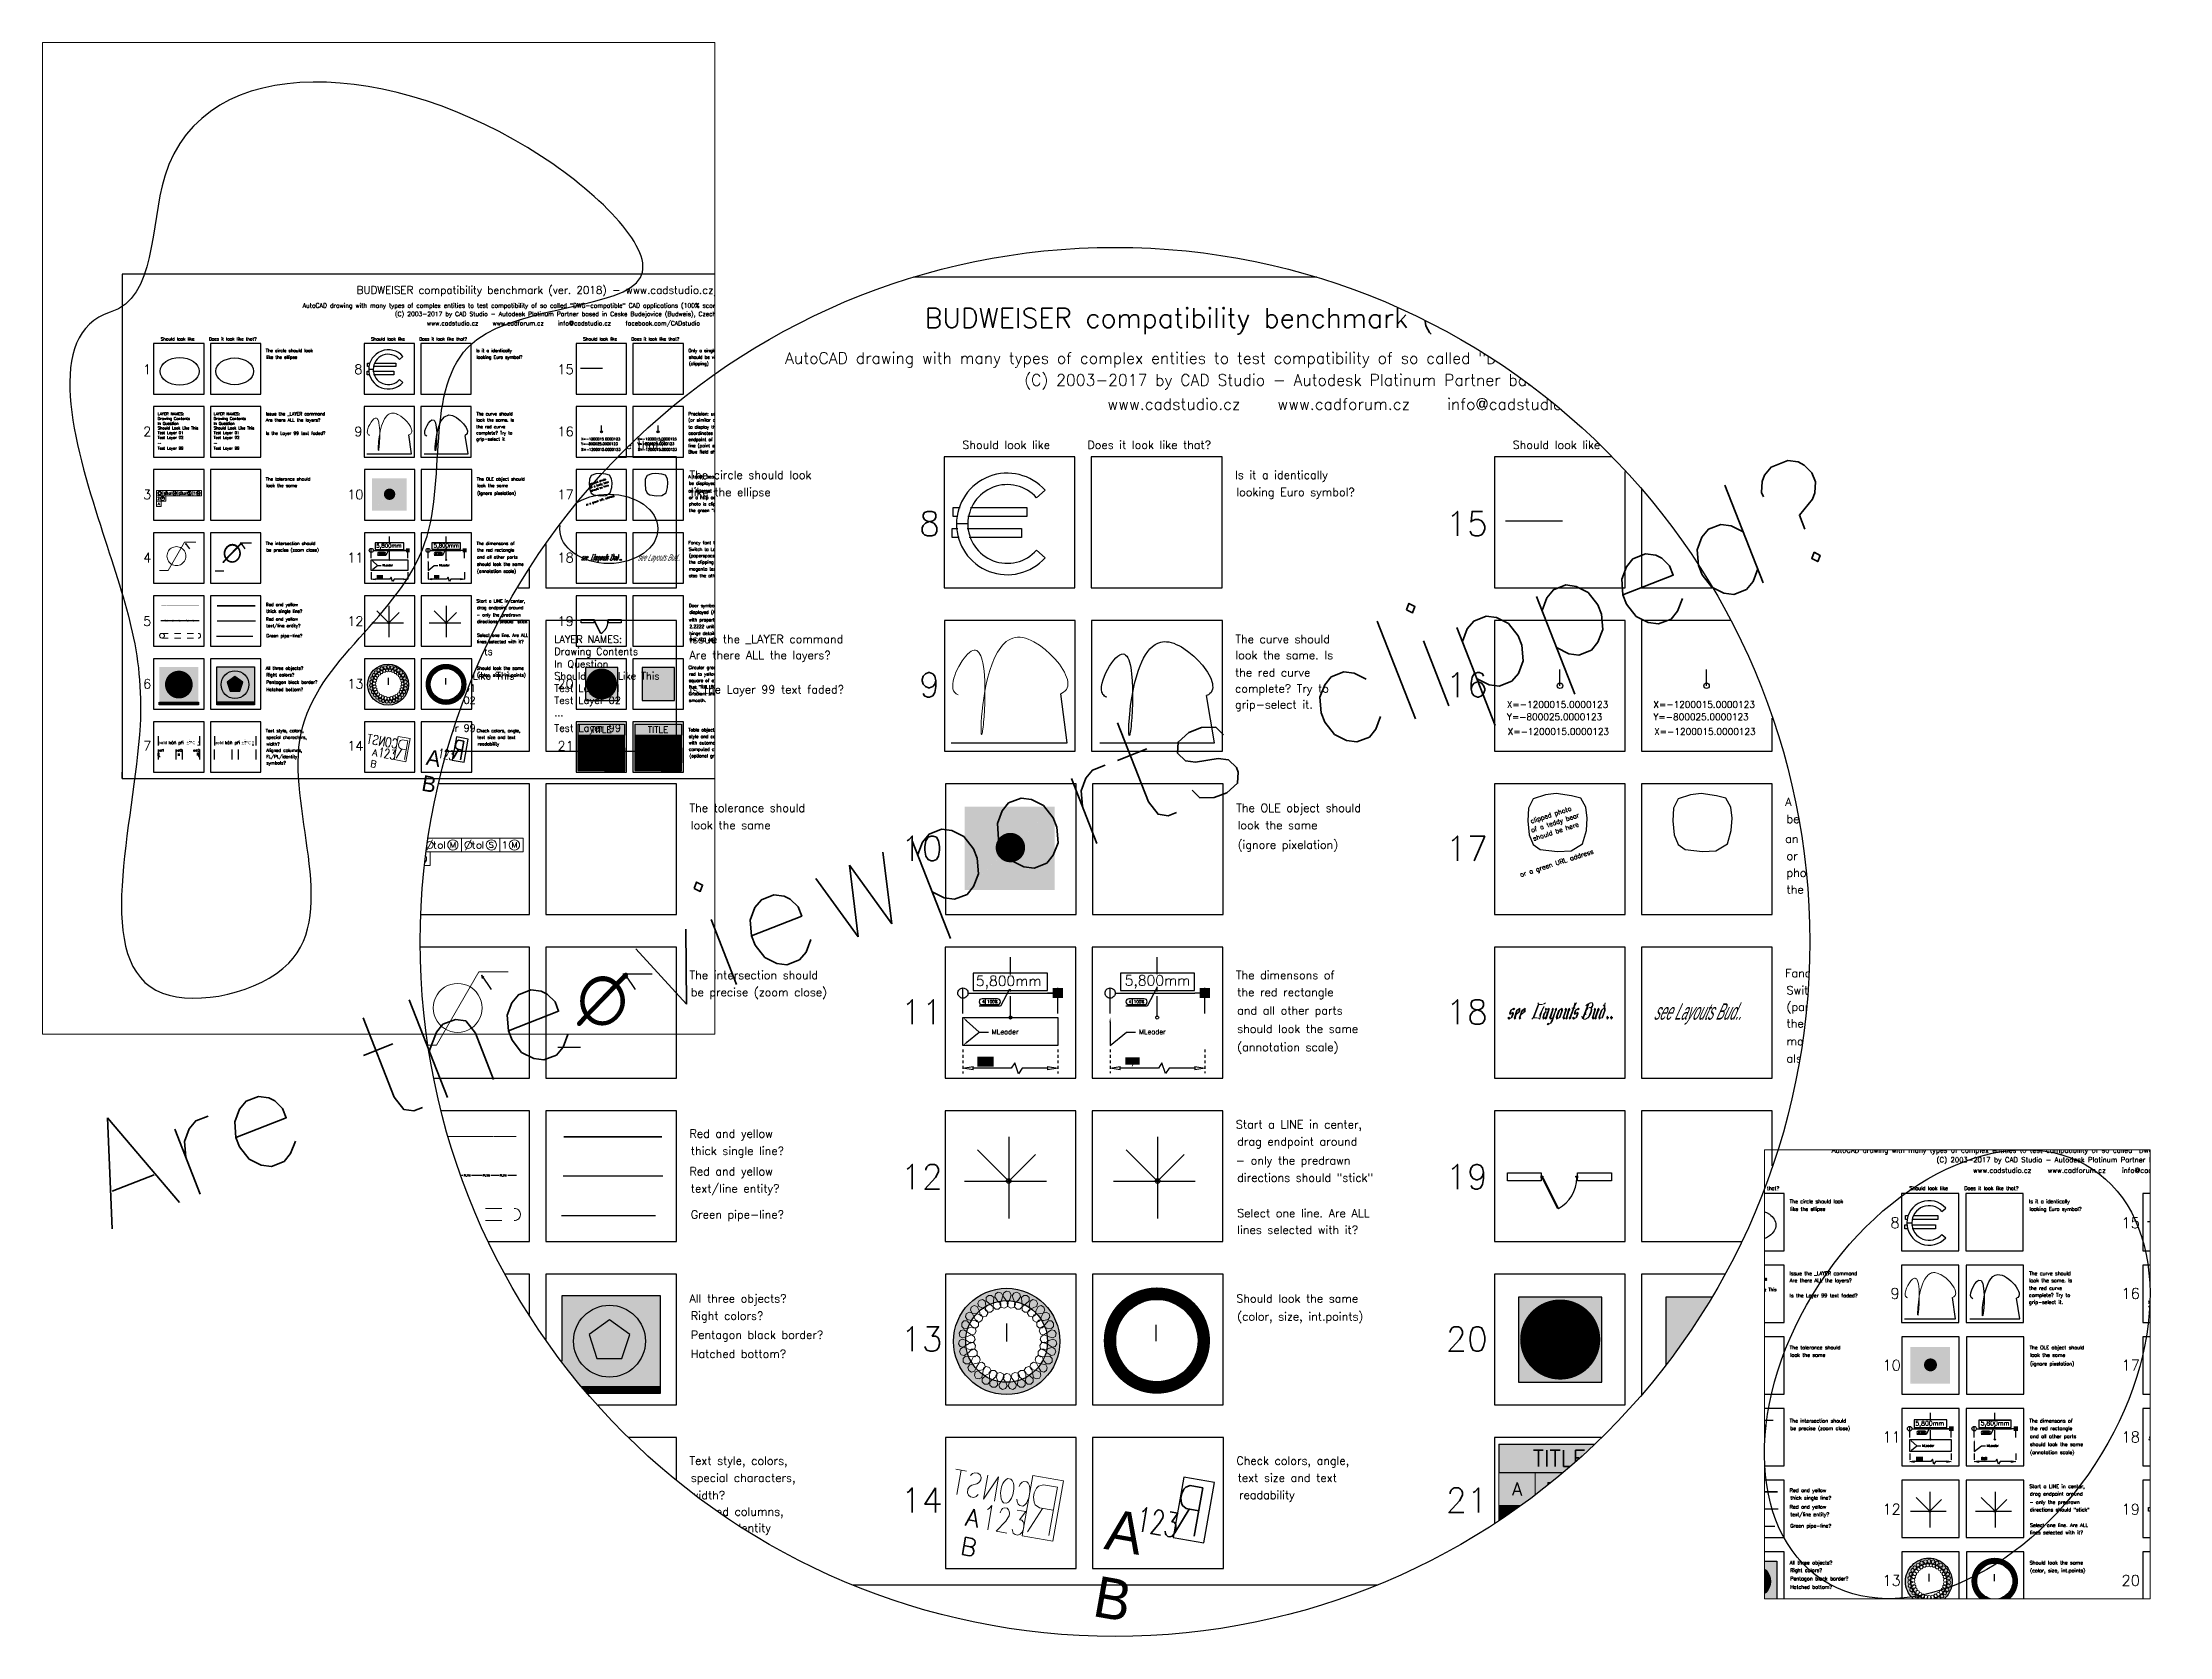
# Paper-space layout 'Layout Bud1' of a CAD drawing. Header units: millimetres. Extents: x 10 to 263, y 14 to 203.
# The model-space entities are those that its viewports show. They can reach past a viewport. Long polylines and large blocks are cut down to what shows.
import ezdxf
from ezdxf import colors
from ezdxf.entities.mleader import LeaderData, LeaderLine
from ezdxf.enums import TextEntityAlignment as Align
from ezdxf.math import Vec2, Vec3

# ---------------------------------------------------------------- set-up
doc = ezdxf.new("R2018")
doc.units = ezdxf.units.MM
doc.header["$LTSCALE"] = 0.05
doc.header["$XCLIPFRAME"] = 0
doc.header["$PDMODE"] = 4
doc.header["$PDSIZE"] = 2
for name, pattern in [('DASHeven', [25.4, 12.7, -12.7]), ('DASHPLYN', [21.5, 10, -11.5]), ('DET', [0])]:
    doc.linetypes.add(name, pattern=pattern)
for name, color, linetype in [('Drawing Contents', 9, 'Continuous'), ('In Question', 7, 'Continuous'), ('Should Look Like This', 7, 'Continuous'), ('Test Layer 01', 7, 'Continuous'), ('Test Layer 02', 7, 'Continuous'), ('Test Layer 03', 7, 'Continuous'), ('Test Layer 04', 7, 'Continuous'), ('Test Layer 05', 7, 'Continuous'), ('Test Layer 06', 7, 'Continuous'), ('Test Layer 07', 7, 'Continuous'), ('Test Layer 08', 7, 'Continuous'), ('Test Layer 09', 7, 'Continuous'), ('Test Layer 10', 7, 'Continuous'), ('Test Layer 11', 7, 'Continuous'), ('Test Layer 12', 7, 'Continuous'), ('Test Layer 13', 7, 'Continuous'), ('Test Layer 14', 7, 'Continuous'), ('Test Layer 15', 7, 'Continuous'), ('Test Layer 16', 7, 'Continuous'), ('Test Layer 17', 7, 'Continuous'), ('Test Layer 18', 7, 'Continuous'), ('Test Layer 19', 7, 'Continuous'), ('Test Layer 20', 7, 'Continuous'), ('Test Layer 21', 7, 'Continuous'), ('Test Layer 22', 7, 'Continuous'), ('Test Layer 23', 7, 'Continuous'), ('Test Layer 24', 7, 'Continuous'), ('Test Layer 25', 7, 'Continuous'), ('Test Layer 26', 7, 'Continuous'), ('Test Layer 27', 7, 'Continuous'), ('Test Layer 28', 7, 'Continuous'), ('Test Layer 29', 7, 'Continuous'), ('Test Layer 30', 7, 'Continuous'), ('Test Layer 31', 7, 'Continuous'), ('Test Layer 32', 7, 'Continuous'), ('Test Layer 33', 7, 'Continuous'), ('Test Layer 34', 7, 'Continuous'), ('Test Layer 35', 7, 'Continuous'), ('Test Layer 36', 7, 'Continuous'), ('Test Layer 37', 7, 'Continuous'), ('Test Layer 38', 7, 'Continuous'), ('Test Layer 39', 7, 'Continuous'), ('Test Layer 40', 7, 'Continuous'), ('Test Layer 41', 7, 'Continuous'), ('Test Layer 42', 7, 'Continuous'), ('Test Layer 43', 7, 'Continuous'), ('Test Layer 44', 7, 'Continuous'), ('Test Layer 45', 7, 'Continuous'), ('Test Layer 46', 7, 'Continuous'), ('Test Layer 47', 7, 'Continuous'), ('Test Layer 48', 7, 'Continuous'), ('Test Layer 49', 7, 'Continuous'), ('Test Layer 50', 7, 'Continuous'), ('Test Layer 51', 7, 'Continuous'), ('Test Layer 52', 7, 'Continuous'), ('Test Layer 53', 7, 'Continuous'), ('Test Layer 54', 7, 'Continuous'), ('Test Layer 55', 7, 'Continuous'), ('Test Layer 56', 7, 'Continuous'), ('Test Layer 57', 7, 'Continuous'), ('Test Layer 58', 7, 'Continuous'), ('Test Layer 59', 7, 'Continuous'), ('Test Layer 60', 7, 'Continuous'), ('Test Layer 61', 7, 'Continuous'), ('Test Layer 62', 7, 'Continuous'), ('Test Layer 63', 7, 'Continuous'), ('Test Layer 64', 7, 'Continuous'), ('Test Layer 65', 7, 'Continuous'), ('Test Layer 66', 7, 'Continuous'), ('Test Layer 67', 7, 'Continuous'), ('Test Layer 68', 7, 'Continuous'), ('Test Layer 69', 7, 'Continuous'), ('Test Layer 70', 7, 'Continuous'), ('Test Layer 71', 7, 'Continuous'), ('Test Layer 72', 7, 'Continuous'), ('Test Layer 73', 7, 'Continuous'), ('Test Layer 74', 7, 'Continuous'), ('Test Layer 75', 7, 'Continuous'), ('Test Layer 76', 7, 'Continuous'), ('Test Layer 77', 7, 'Continuous'), ('Test Layer 78', 7, 'Continuous'), ('Test Layer 79', 7, 'Continuous'), ('Test Layer 80', 7, 'Continuous'), ('Test Layer 81', 7, 'Continuous'), ('Test Layer 82', 7, 'Continuous'), ('Test Layer 83', 7, 'Continuous'), ('Test Layer 84', 7, 'Continuous'), ('Test Layer 85', 7, 'Continuous'), ('Test Layer 86', 7, 'Continuous'), ('Test Layer 87', 7, 'Continuous'), ('Test Layer 88', 7, 'Continuous'), ('Test Layer 89', 7, 'Continuous'), ('Test Layer 90', 7, 'Continuous'), ('Test Layer 91', 7, 'Continuous'), ('Test Layer 92', 7, 'Continuous'), ('Test Layer 93', 7, 'Continuous'), ('Test Layer 94', 7, 'Continuous'), ('Test Layer 95', 7, 'Continuous'), ('Test Layer 96', 7, 'Continuous'), ('Test Layer 97', 7, 'Continuous'), ('Test Layer 98', 7, 'Continuous'), ('Test Layer 99', 7, 'Continuous')]:
    doc.layers.add(name, color=color, linetype=linetype)
doc.styles.add('Fancy', font='gothici.shx', dxfattribs={"width": 0.5, "oblique": 20, "height": 1})
doc.styles.get("Standard").update_dxf_attribs({"font": 'simplex.shx'})
doc.styles.add('WMF-Tahoma0', font='')
doc.styles.add('WMF-Tahoma1', font='tahoma.ttf')
doc.styles.get('WMF-Tahoma0').set_extended_font_data('Tahoma', bold=True)
doc.linetypes.add('IZOLACE', pattern='A,0.00254,-2.54,[134,ltypeshp.shx,S=2.54,R=0,X=-2.54,Y=0],-5.08,[134,ltypeshp.shx,S=2.54,R=180,X=2.54,Y=0],-2.54', length=10.16254)
doc.linetypes.add('PLYN', pattern='A,10,-5,["PLYN",Standard,S=2.54,R=0,X=-3.81,Y=-1.27],-6.5', length=21.5)
doc.dimstyles.new('Budweiser', dxfattribs={"dimscale": 0.25, "dimtxt": 2.5, "dimasz": 2.5, "dimexe": 1.25, "dimexo": 1, "dimgap": -0.625, "dimtad": 1, "dimdec": 3, "dimzin": 1, "dimtxsty": 'Standard', "dimblk": 'DOTBLANK', "dimcen": 2.5, "dimclrt": 4, "dimadec": 0, "dimazin": 0, "dimtfac": 1, "dimtdec": 3, "dimtmove": 0, "dimatfit": 3, "dimfxl": 1, "dimlwd": 30, "dimarcsym": 0})
doc.dimstyles.get("Standard").update_dxf_attribs({"dimtxt": 0.18, "dimasz": 0.18, "dimexe": 0.18, "dimexo": 0.0625, "dimgap": 0.09, "dimtad": 0, "dimtih": 1, "dimtoh": 1, "dimdec": 4, "dimzin": 0, "dimdsep": 46, "dimtxsty": 'Standard', "dimcen": 0.09, "dimadec": 0, "dimazin": 0, "dimtfac": 1, "dimtdec": 4, "dimtofl": 0, "dimtmove": 0, "dimatfit": 3, "dimfxl": 1, "dimtolj": 1, "dimtzin": 0, "dimarcsym": 0})
picture_1 = doc.add_image_def('image1.jpg', size_in_pixel=(103, 150))

# ---------------------------------------------------------------- blocks, each defined once
blk = doc.blocks.new('_DotBlank')
at = {"color": 0, "linetype": 'ByBlock', "lineweight": -2}
blk.add_line((-0.5, 0), (-1, 0), dxfattribs=at)
blk.add_circle((0, 0), 0.5, dxfattribs=at)
blk = doc.blocks.new('_BoxFilled')
at = {"color": 0, "linetype": 'ByBlock', "lineweight": -2}
blk.add_line((-0.5, 0), (-1, 0), dxfattribs=at)
at = {"color": 0, "linetype": 'ByBlock'}
blk.add_solid([(-0.5, 0.5), (0.5, 0.5), (-0.5, -0.5), (0.5, -0.5)], dxfattribs=at)
blk = doc.blocks.new('*D1')
at = {"layer": 'Defpoints', "color": 0, "transparency": 16777216}
for p in [(-1200045.68, -800043.8), (-1200051.48, -800045.3), (-1200045.68, -800045.3)]:
    blk.add_point(p, dxfattribs=at)
at = {"layer": 'In Question', "color": 0, "lineweight": -2, "transparency": 16777216}
for p, q in [((-1200051.48, -800045.05), (-1200051.48, -800043.49)), ((-1200045.68, -800045.05), (-1200045.68, -800043.49))]:
    blk.add_line(p, q, dxfattribs=at)
at = {"layer": 'In Question', "color": 0, "lineweight": 30, "transparency": 16777216}
blk.add_line((-1200050.85, -800043.8), (-1200046.3, -800043.8), dxfattribs=at)
at = {"layer": 'In Question', "color": 0, "lineweight": 30, "transparency": 16777216, "xscale": 0.625, "yscale": 0.625, "zscale": 0.625, "rotation": 180}
blk.add_blockref('_DotBlank', (-1200051.48, -800043.8), dxfattribs=at)
at = {"layer": 'In Question', "color": 0, "lineweight": 30, "transparency": 16777216, "xscale": 0.625, "yscale": 0.625, "zscale": 0.625}
blk.add_blockref('_BoxFilled', (-1200045.68, -800043.8), dxfattribs=at)
at = {"layer": 'In Question', "color": 4, "transparency": 16777216, "insert": (-1200048.58, -800043.12), "char_height": 0.625, "attachment_point": 5, "bg_fill": 3, "box_fill_scale": 1.1, "bg_fill_color": 256, "bg_fill_true_color": 13158600, "bg_fill_transparency": 377}
blk.add_mtext('5,800mm', dxfattribs=at)
at = {"layer": 'In Question', "color": 0, "lineweight": 30, "transparency": 16777216}
for p, q in [((-1200046.31, -800042.59), (-1200050.85, -800042.59)), ((-1200050.85, -800042.59), (-1200050.85, -800043.64)), ((-1200046.31, -800043.64), (-1200046.31, -800042.59)), ((-1200050.85, -800043.64), (-1200046.31, -800043.64))]:
    blk.add_line(p, q, dxfattribs=at)
blk = doc.blocks.new('BUD')
blk.add_lwpolyline([(-0.9, 1.3), (1, 1.3), (1, -1.2), (-0.9, -1.2)], close=True)
at = {"color": 0}
blk.add_text('R', height=2, dxfattribs=at).set_placement((-0.6, -1))
at = {"color": 1, "flags": 1}
blk.add_attdef('INVISIBLE', (1, 1.3), '', height=1, dxfattribs=at)
at = {"color": 5, "flags": 2}
blk.add_attdef('CONST', (1, 0), '', height=1, dxfattribs=at)
at = {"color": 97}
blk.add_attdef('ATR', (1, -1.2), '', height=1, dxfattribs=at)
blk = doc.blocks.new('_ClosedBlank')
at = {"color": 0, "linetype": 'ByBlock', "lineweight": -2}
for p, q in [((-1, 0.17), (0, 0)), ((-1, 0.17), (-1, -0.17)), ((0, 0), (-1, -0.17))]:
    blk.add_line(p, q, dxfattribs=at)
blk = doc.blocks.new('*D5')
at = {"layer": 'Defpoints', "color": 0, "transparency": 16777216}
for p in [(-1200051.48, -800047), (-1200045.68, -800047), (-1200045.68, -800048.4)]:
    blk.add_point(p, dxfattribs=at)
at = {"layer": 'In Question', "color": 0, "linetype": 'DASHeven', "lineweight": -2, "transparency": 16777216}
for p, q in [((-1200051.48, -800047.25), (-1200051.48, -800048.71)), ((-1200045.68, -800047.25), (-1200045.68, -800048.71))]:
    blk.add_line(p, q, dxfattribs=at)
at = {"layer": 'In Question', "color": 0, "transparency": 16777216}
for p, q in [((-1200048.53, -800048.4), (-1200050.85, -800048.4)), ((-1200048.31, -800048.07), (-1200048.53, -800048.4)), ((-1200048.09, -800048.73), (-1200048.31, -800048.07)), ((-1200047.87, -800048.4), (-1200048.09, -800048.73)), ((-1200046.3, -800048.4), (-1200047.87, -800048.4))]:
    blk.add_line(p, q, dxfattribs=at)
at = {"layer": 'In Question', "color": 0, "transparency": 16777216, "xscale": 0.625, "yscale": 0.625, "zscale": 0.625, "rotation": 180}
blk.add_blockref('_ClosedBlank', (-1200051.48, -800048.4), dxfattribs=at)
at = {"layer": 'In Question', "color": 0, "transparency": 16777216, "xscale": 0.625, "yscale": 0.625, "zscale": 0.625}
blk.add_blockref('_ClosedBlank', (-1200045.68, -800048.4), dxfattribs=at)
at = {"layer": 'In Question', "transparency": 16777216, "insert": (-1200050.11, -800048.02), "char_height": 0.375, "attachment_point": 5, "bg_fill": 1, "box_fill_scale": 1.1, "bg_fill_color": 4, "bg_fill_transparency": 4393284}
blk.add_mtext('5;8', dxfattribs=at)
blk = doc.blocks.new('*T7')
at = {"layer": 'Defpoints', "color": 8, "linetype": 'ByBlock', "lineweight": 0, "transparency": 16777216}
for p, q in [((0, -1.73), (0, -3.75)), ((2.22, -1.73), (2.22, -3.75)), ((4.23, -1.73), (4.23, -3.75)), ((7.4, -1.73), (7.4, -3.75)), ((0, -3.75), (7.4, -3.75))]:
    blk.add_line(p, q, dxfattribs=at)
at = {"layer": 'In Question', "color": 0, "linetype": 'ByBlock', "lineweight": -2, "transparency": 16777216}
for p, q in [((0, 0), (7.4, 0)), ((0, 0), (0, -1.73)), ((7.4, 0), (7.4, -1.73)), ((0, -1.73), (7.4, -1.73)), ((0, -3.75), (0, -7.33)), ((2.22, -3.75), (2.22, -7.33)), ((4.23, -3.75), (4.23, -6.12)), ((7.4, -3.75), (7.4, -6.12)), ((0, -4.95), (7.4, -4.95)), ((0, -6.14), (4.21, -6.14)), ((0, -7.33), (4.21, -7.33))]:
    blk.add_line(p, q, dxfattribs=at)
at = {"layer": 'In Question', "color": 0, "lineweight": 30, "transparency": 16777216}
for p, q in [((4.21, -6.12), (7.42, -6.12)), ((4.21, -6.12), (4.21, -7.36)), ((4.26, -6.16), (7.38, -6.16)), ((4.26, -7.31), (4.26, -6.16)), ((7.38, -6.16), (7.38, -7.31)), ((7.42, -7.36), (7.42, -6.12)), ((4.21, -7.36), (7.42, -7.36)), ((4.26, -7.31), (7.38, -7.31))]:
    blk.add_line(p, q, dxfattribs=at)
at = {"layer": 'In Question', "color": 2, "transparency": 16777216}
blk.add_solid([(0, 0), (0, -1.73), (7.4, 0), (7.4, -1.73)], dxfattribs=at)
at = {"layer": 'In Question', "color": 1, "transparency": 16777216}
for points in [[(0, -1.73), (0, -3.75), (2.22, -1.73), (2.22, -3.75)], [(2.22, -1.73), (2.22, -3.75), (4.23, -1.73), (4.23, -3.75)], [(4.23, -1.73), (4.23, -3.75), (7.4, -1.73), (7.4, -3.75)]]:
    blk.add_solid(points, dxfattribs=at)
at = {"layer": 'In Question', "color": 3, "transparency": 16777216}
for points in [[(0, -3.75), (0, -4.95), (2.22, -3.75), (2.22, -4.95)], [(2.22, -3.75), (2.22, -4.95), (4.23, -3.75), (4.23, -4.95)], [(4.23, -3.75), (4.23, -4.95), (7.4, -3.75), (7.4, -4.95)], [(0, -4.95), (0, -6.14), (2.22, -4.95), (2.22, -6.14)], [(2.22, -4.95), (2.22, -6.14), (4.23, -4.95), (4.23, -6.14)], [(4.23, -4.95), (4.23, -6.14), (7.4, -4.95), (7.4, -6.14)], [(0, -6.14), (0, -7.33), (2.22, -6.14), (2.22, -7.33)], [(2.22, -6.14), (2.22, -7.33), (4.23, -6.14), (4.23, -7.33)], [(4.23, -6.14), (4.23, -7.33), (7.4, -6.14), (7.4, -7.33)]]:
    blk.add_solid(points, dxfattribs=at)
at = {"layer": 'In Question', "color": 1, "transparency": 16777216, "insert": (3.7, -0.87), "char_height": 1, "width": 7, "attachment_point": 5}
blk.add_mtext('TITLE', dxfattribs=at)
at = {"layer": 'In Question', "color": 2, "transparency": 16777216, "char_height": 0.8, "attachment_point": 5}
for s, insert, width in [('A', (1.11, -2.74), 2.0167), ('B', (3.22, -2.74), 1.8167), ('Sum', (5.82, -2.74), 2.9667)]:
    blk.add_mtext(s, dxfattribs=dict(at, insert=insert, width=width))
at = {"layer": 'In Question', "color": 0, "transparency": 16777216, "char_height": 0.5, "attachment_point": 5}
for s, insert, width in [('44', (1.11, -4.35), 2.0167), ('55', (3.22, -4.35), 1.8167), ('99', (5.82, -4.35), 2.9667), ('111', (1.11, -5.54), 2.0167), ('155', (1.11, -6.74), 2.0167), ('222', (3.22, -5.54), 1.8167), ('277', (3.22, -6.74), 1.8167), ('333', (5.82, -5.54), 2.9667), ('432', (5.82, -6.74), 2.9667)]:
    blk.add_mtext(s, dxfattribs=dict(at, insert=insert, width=width))
blk = doc.blocks.new('BUD1')
at = {"lineweight": 30}
blk.add_attdef('DOUBLE', text='', height=0.359, dxfattribs=at).set_placement((0, 0), align=Align.TOP_LEFT)
blk = doc.blocks.new('*D10')
at = {"layer": 'Defpoints', "color": 0, "transparency": 16777216}
for p in [(-1200048.6, -800041.6), (-1200048.58, -800041.6), (-1200048.58, -800045.3)]:
    blk.add_point(p, dxfattribs=at)
at = {"layer": 'In Question', "color": 0, "lineweight": -2, "transparency": 16777216}
for p, q in [((-1200048.6, -800043.7), (-1200048.6, -800041.6)), ((-1200048.6, -800043.45), (-1200049.21, -800044.6)), ((-1200048.6, -800045.12), (-1200048.6, -800044)), ((-1200049.21, -800044.6), (-1200050.51, -800044.6)), ((-1200049.39, -800044.15), (-1200050.33, -800044.15)), ((-1200050.33, -800044.51), (-1200049.39, -800044.51)), ((-1200050.11, -800044.51), (-1200050.11, -800044.15))]:
    blk.add_line(p, q, dxfattribs=at)
at = {"layer": 'In Question', "color": 0, "linetype": 'Continuous', "lineweight": -2, "transparency": 16777216}
for centre, start, end in [((-1200050.33, -800044.33), 90, 270), ((-1200049.39, -800044.33), 270, 90)]:
    blk.add_arc(centre, 0.18, start, end, dxfattribs=at)
at = {"layer": 'In Question', "color": 0, "lineweight": -2, "transparency": 16777216, "xscale": 0.18, "yscale": 0.18, "zscale": 0.18, "rotation": 270}
blk.add_blockref('_DotBlank', (-1200048.6, -800045.3), dxfattribs=at)
at = {"layer": 'In Question', "color": 1, "transparency": 16777216, "char_height": 0.18, "attachment_point": 5}
for s, insert in [('\\A1;4', (-1200050.27, -800044.33)), ('100%', (-1200049.71, -800044.33))]:
    blk.add_mtext(s, dxfattribs=dict(at, insert=insert))
blk = doc.blocks.new('_None')

msp = doc.modelspace()

# ---------------------------------------------------------------- hatches: boundary and pattern name
at = {"layer": 'In Question', "true_color": 0x38a344}
msp.add_hatch(color=95, dxfattribs=at).paths.add_polyline_path([(-1200085, -800062.3), (-1200079, -800062.3), (-1200079, -800067.9), (-1200085, -800067.9)])
at = {"layer": 'In Question'}
h = msp.add_hatch(color=2, dxfattribs=at)
edge = h.paths.add_edge_path()
edge.add_arc((-1200082.1, -800065.1), 2.2, 0, 360)
h = msp.add_hatch(color=256, dxfattribs=at)
h.set_gradient(color1=(255, 0, 0), color2=(255, 255, 0), tint=1, name='INVSPHERICAL')
h.paths.add_polyline_path([(-1200017.5, -800067.6), (-1200012.4, -800067.6), (-1200012.4, -800062.4), (-1200017.5, -800062.4)])
at = {"layer": 'In Question', "transparency": 33554559}
msp.add_hatch(color=1, dxfattribs=at).paths.add_polyline_path([(-1200082.1, -800063.8), (-1200083.3364, -800064.6983), (-1200082.8641, -800066.1517), (-1200081.3359, -800066.1517), (-1200080.8636, -800064.6983)])
at = {"layer": 'In Question'}
h = msp.add_hatch(dxfattribs=at)
h.set_pattern_fill('ANSI31', color=256, scale=0.02, style=0)
h.set_pattern_definition([(45, (0, 0), (-0.0449012806053, 0.0449012806053), [])])
h.paths.add_polyline_path([(-1200079, -800068.3), (-1200079, -800067.9), (-1200084.9, -800067.9), (-1200085, -800067.9), (-1200085, -800068.3)])
at = {"layer": 'Should Look Like This', "true_color": 0x00257a}
h = msp.add_hatch(color=166, dxfattribs=at)
edge = h.paths.add_edge_path()
edge.add_arc((-1200057.8094, -800065.1146), 3.2495, 0, 360)
edge = h.paths.add_edge_path(flags=17)
edge.add_arc((-1200057.8094, -800065.1146), 2.5001, 0, 360)
at = {"layer": 'Should Look Like This'}
h = msp.add_hatch(dxfattribs=at)
h.set_pattern_fill('U', color=30, scale=0.01, style=0, double=1, pattern_type=0)
h.set_pattern_definition([(0, (-1200100, -800080), (0, 0.01), []), (90, (-1200100, -800080), (-0.01, 6e-19), [])])
h.paths.add_polyline_path([(-1200091, -800063.865), (-1200092.1746, -800064.7184), (-1200091.7259, -800066.0991), (-1200090.2741, -800066.0991), (-1200089.8254, -800064.7184)])

# ---------------------------------------------------------------- linework, layer by layer
at = {"color": 0, "linetype": 'ByBlock', "lineweight": -2}
for p, q in [((-1200060.1662, -800043.8), (-1200059.8537, -800043.8)), ((-1200054.9912, -800043.8), (-1200055.3037, -800043.8))]:
    msp.add_line(p, q, dxfattribs=at)
at = {"color": 7, "lineweight": 0}
msp.add_lwpolyline([(-1200089.3519, -800074.1334), (-1200089.1357, -800074.1334)], dxfattribs=at)
at = {"color": 0, "linetype": 'ByBlock', "lineweight": 30}
msp.add_circle((-1200060.4787, -800043.8), 0.3125, dxfattribs=at)
at = {"color": 0, "linetype": 'ByBlock'}
msp.add_solid([(-1200054.9912, -800043.4875), (-1200054.3662, -800043.4875), (-1200054.9912, -800044.1125), (-1200054.3662, -800044.1125)], dxfattribs=at)
at = {"layer": 'Drawing Contents', "color": 1}
for p, q in [((-1200089.9333, -800042.7069), (-1200089.3374, -800043.5775)), ((-1200089.9333, -800042.7069), (-1200089.8865, -800042.9157)), ((-1200089.9333, -800042.7069), (-1200089.7778, -800042.8198)), ((-1200081.1305, -800042.7069), (-1200080.9749, -800042.8198)), ((-1200081.1305, -800042.7069), (-1200081.0837, -800042.9157)), ((-1200081.1305, -800042.7069), (-1200080.5346, -800043.5775))]:
    msp.add_line(p, q, dxfattribs=at)
at = {"layer": 'Drawing Contents'}
for points in [[(-1199960, -800000), (-1200100, -800000), (-1200100, -800080), (-1199960, -800080)], [(-1200095, -800019), (-1200087, -800019), (-1200087, -800011), (-1200095, -800011)], [(-1200086, -800019), (-1200078, -800019), (-1200078, -800011), (-1200086, -800011)], [(-1200061.6345, -800019), (-1200053.6345, -800019), (-1200053.6345, -800011), (-1200061.6345, -800011)], [(-1200052.6345, -800019), (-1200044.6345, -800019), (-1200044.6345, -800011), (-1200052.6345, -800011)], [(-1200027.9787, -800019), (-1200019.9787, -800019), (-1200019.9787, -800011), (-1200027.9787, -800011)], [(-1200018.9787, -800019), (-1200010.9787, -800019), (-1200010.9787, -800011), (-1200018.9787, -800011)], [(-1200095, -800029), (-1200087, -800029), (-1200087, -800021), (-1200095, -800021)], [(-1200086, -800029), (-1200078, -800029), (-1200078, -800021), (-1200086, -800021)], [(-1200061.6133, -800029), (-1200053.6133, -800029), (-1200053.6133, -800021), (-1200061.6133, -800021)], [(-1200052.6133, -800029), (-1200044.6133, -800029), (-1200044.6133, -800021), (-1200052.6133, -800021)], [(-1200027.9787, -800029), (-1200019.9787, -800029), (-1200019.9787, -800021), (-1200027.9787, -800021)], [(-1200018.9787, -800029), (-1200010.9787, -800029), (-1200010.9787, -800021), (-1200018.9787, -800021)], [(-1200095, -800039), (-1200087, -800039), (-1200087, -800031), (-1200095, -800031)], [(-1200086, -800039), (-1200078, -800039), (-1200078, -800031), (-1200086, -800031)], [(-1200061.5551, -800039), (-1200053.5551, -800039), (-1200053.5551, -800031), (-1200061.5551, -800031)], [(-1200052.5551, -800039), (-1200044.5551, -800039), (-1200044.5551, -800031), (-1200052.5551, -800031)], [(-1200027.9787, -800039), (-1200019.9787, -800039), (-1200019.9787, -800031), (-1200027.9787, -800031)], [(-1200018.9787, -800039), (-1200010.9787, -800039), (-1200010.9787, -800031), (-1200018.9787, -800031)], [(-1200095, -800049), (-1200087, -800049), (-1200087, -800041), (-1200095, -800041)], [(-1200086, -800049), (-1200078, -800049), (-1200078, -800041), (-1200086, -800041)], [(-1200061.5787, -800049), (-1200053.5787, -800049), (-1200053.5787, -800041), (-1200061.5787, -800041)], [(-1200052.5787, -800049), (-1200044.5787, -800049), (-1200044.5787, -800041), (-1200052.5787, -800041)], [(-1200027.9787, -800049), (-1200019.9787, -800049), (-1200019.9787, -800041), (-1200027.9787, -800041)], [(-1200018.9787, -800049), (-1200010.9787, -800049), (-1200010.9787, -800041), (-1200018.9787, -800041)], [(-1200095, -800059), (-1200087, -800059), (-1200087, -800051), (-1200095, -800051)], [(-1200086, -800059), (-1200078, -800059), (-1200078, -800051), (-1200086, -800051)], [(-1200061.5787, -800059), (-1200053.5787, -800059), (-1200053.5787, -800051), (-1200061.5787, -800051)], [(-1200052.5787, -800059), (-1200044.5787, -800059), (-1200044.5787, -800051), (-1200052.5787, -800051)], [(-1200027.9787, -800059), (-1200019.9787, -800059), (-1200019.9787, -800051), (-1200027.9787, -800051)], [(-1200018.9787, -800059), (-1200010.9787, -800059), (-1200010.9787, -800051), (-1200018.9787, -800051)], [(-1200095, -800069), (-1200087, -800069), (-1200087, -800061), (-1200095, -800061)], [(-1200086, -800069), (-1200078, -800069), (-1200078, -800061), (-1200086, -800061)], [(-1200061.5555, -800069), (-1200053.5555, -800069), (-1200053.5555, -800061), (-1200061.5555, -800061)], [(-1200052.5555, -800069), (-1200044.5555, -800069), (-1200044.5555, -800061), (-1200052.5555, -800061)], [(-1200027.9787, -800069), (-1200019.9787, -800069), (-1200019.9787, -800061), (-1200027.9787, -800061)], [(-1200018.9787, -800069), (-1200010.9787, -800069), (-1200010.9787, -800061), (-1200018.9787, -800061)], [(-1200095, -800079), (-1200087, -800079), (-1200087, -800071), (-1200095, -800071)], [(-1200086, -800079), (-1200078, -800079), (-1200078, -800071), (-1200086, -800071)], [(-1200061.5488, -800079), (-1200053.5488, -800079), (-1200053.5488, -800071), (-1200061.5488, -800071)], [(-1200052.5488, -800079), (-1200044.5488, -800079), (-1200044.5488, -800071), (-1200052.5488, -800071)], [(-1200027.9787, -800079), (-1200019.9787, -800079), (-1200019.9787, -800071), (-1200027.9787, -800071)], [(-1200018.9787, -800079), (-1200010.9787, -800079), (-1200010.9787, -800071), (-1200018.9787, -800071)]]:
    msp.add_lwpolyline(points, close=True, dxfattribs=at)
at = {"layer": 'In Question', "color": 3}
for p, q in [((-1200081.2938, -800042.6222), (-1200079.4961, -800042.6222)), ((-1200083.8652, -800047.1222), (-1200085.2538, -800047.1222))]:
    msp.add_line(p, q, dxfattribs=at)
at = {"layer": 'In Question', "color": 1, "linetype": 'Continuous', "lineweight": 40}
msp.add_line((-1200084.9, -800052.5893), (-1200078.9, -800052.5893), dxfattribs=at)
at = {"layer": 'In Question', "color": 2, "linetype": 'DASHeven', "lineweight": 40}
msp.add_line((-1200084.9, -800052.5893), (-1200078.9, -800052.5893), dxfattribs=at)
at = {"layer": 'In Question', "color": 6}
for p, q in [((-1200048.5787, -800052.6), (-1200048.5787, -800057.6)), ((-1200050.4879, -800053.3908), (-1200048.5787, -800055.3)), ((-1200048.5787, -800055.3), (-1200046.9523, -800053.6737)), ((-1200051.2787, -800055.3), (-1200046.2787, -800055.3))]:
    msp.add_line(p, q, dxfattribs=at)
at = {"layer": 'In Question', "color": 2, "linetype": 'PLYN'}
msp.add_line((-1200084.9395, -800054.9749), (-1200078.8308, -800054.9749), dxfattribs=at)
at = {"layer": 'In Question', "color": 1, "linetype": 'DASHPLYN'}
msp.add_line((-1200084.9395, -800054.9749), (-1200078.8308, -800054.9749), dxfattribs=at)
at = {"layer": 'In Question'}
for p, q in [((-1200094.1, -800067.9625), (-1200094.0375, -800067.9)), ((-1200094.1, -800068.0523), (-1200093.9477, -800067.9)), ((-1200094.1, -800068.1421), (-1200093.8579, -800067.9)), ((-1200094.1, -800068.2319), (-1200093.7681, -800067.9)), ((-1200094.0783, -800068.3), (-1200093.6783, -800067.9)), ((-1200093.9885, -800068.3), (-1200093.5885, -800067.9)), ((-1200093.8987, -800068.3), (-1200093.4987, -800067.9)), ((-1200093.8089, -800068.3), (-1200093.4089, -800067.9)), ((-1200093.7191, -800068.3), (-1200093.3191, -800067.9)), ((-1200093.6293, -800068.3), (-1200093.2293, -800067.9)), ((-1200093.5395, -800068.3), (-1200093.1395, -800067.9)), ((-1200093.4497, -800068.3), (-1200093.0497, -800067.9)), ((-1200093.3599, -800068.3), (-1200092.9599, -800067.9)), ((-1200093.2701, -800068.3), (-1200092.8701, -800067.9)), ((-1200093.1803, -800068.3), (-1200092.7803, -800067.9)), ((-1200093.0905, -800068.3), (-1200092.6905, -800067.9)), ((-1200093.0007, -800068.3), (-1200092.6007, -800067.9)), ((-1200092.9109, -800068.3), (-1200092.5109, -800067.9)), ((-1200092.8211, -800068.3), (-1200092.4211, -800067.9)), ((-1200092.7313, -800068.3), (-1200092.3313, -800067.9)), ((-1200092.6415, -800068.3), (-1200092.2415, -800067.9)), ((-1200092.5517, -800068.3), (-1200092.1517, -800067.9)), ((-1200092.4619, -800068.3), (-1200092.0619, -800067.9)), ((-1200092.3721, -800068.3), (-1200091.9721, -800067.9)), ((-1200092.2823, -800068.3), (-1200091.8823, -800067.9)), ((-1200092.1925, -800068.3), (-1200091.7925, -800067.9)), ((-1200092.1027, -800068.3), (-1200091.7027, -800067.9)), ((-1200092.0129, -800068.3), (-1200091.6129, -800067.9)), ((-1200091.9231, -800068.3), (-1200091.5231, -800067.9)), ((-1200091.8333, -800068.3), (-1200091.4333, -800067.9)), ((-1200091.7435, -800068.3), (-1200091.3435, -800067.9)), ((-1200091.6537, -800068.3), (-1200091.2537, -800067.9)), ((-1200091.5638, -800068.3), (-1200091.1638, -800067.9)), ((-1200091.474, -800068.3), (-1200091.074, -800067.9)), ((-1200091.3842, -800068.3), (-1200090.9842, -800067.9)), ((-1200091.2944, -800068.3), (-1200090.8944, -800067.9)), ((-1200091.2046, -800068.3), (-1200090.8046, -800067.9)), ((-1200091.1148, -800068.3), (-1200090.7148, -800067.9)), ((-1200091.025, -800068.3), (-1200090.625, -800067.9)), ((-1200090.9352, -800068.3), (-1200090.5352, -800067.9)), ((-1200090.8454, -800068.3), (-1200090.4454, -800067.9)), ((-1200090.7556, -800068.3), (-1200090.3556, -800067.9)), ((-1200090.6658, -800068.3), (-1200090.2658, -800067.9)), ((-1200090.576, -800068.3), (-1200090.176, -800067.9)), ((-1200090.4862, -800068.3), (-1200090.0862, -800067.9)), ((-1200090.3964, -800068.3), (-1200089.9964, -800067.9)), ((-1200090.3066, -800068.3), (-1200089.9066, -800067.9)), ((-1200090.2168, -800068.3), (-1200089.8168, -800067.9)), ((-1200090.127, -800068.3), (-1200089.727, -800067.9)), ((-1200090.0372, -800068.3), (-1200089.6372, -800067.9)), ((-1200089.9474, -800068.3), (-1200089.5474, -800067.9)), ((-1200089.8576, -800068.3), (-1200089.4576, -800067.9)), ((-1200089.7678, -800068.3), (-1200089.3678, -800067.9)), ((-1200089.678, -800068.3), (-1200089.278, -800067.9)), ((-1200089.5882, -800068.3), (-1200089.1882, -800067.9)), ((-1200089.4984, -800068.3), (-1200089.0984, -800067.9)), ((-1200089.4086, -800068.3), (-1200089.0086, -800067.9)), ((-1200089.3188, -800068.3), (-1200088.9188, -800067.9)), ((-1200089.229, -800068.3), (-1200088.829, -800067.9)), ((-1200089.1392, -800068.3), (-1200088.7392, -800067.9)), ((-1200089.0494, -800068.3), (-1200088.6494, -800067.9)), ((-1200088.9596, -800068.3), (-1200088.5596, -800067.9)), ((-1200088.8698, -800068.3), (-1200088.4698, -800067.9)), ((-1200088.78, -800068.3), (-1200088.38, -800067.9)), ((-1200088.6902, -800068.3), (-1200088.2902, -800067.9)), ((-1200088.6004, -800068.3), (-1200088.2004, -800067.9)), ((-1200088.5106, -800068.3), (-1200088.1106, -800067.9)), ((-1200088.4208, -800068.3), (-1200088.0208, -800067.9)), ((-1200088.331, -800068.3), (-1200087.931, -800067.9)), ((-1200088.2412, -800068.3), (-1200087.9, -800067.9588)), ((-1200088.1514, -800068.3), (-1200087.9, -800068.0486)), ((-1200088.0615, -800068.3), (-1200087.9, -800068.1385)), ((-1200087.9717, -800068.3), (-1200087.9, -800068.2283)), ((-1200085.3723, -800073.2671), (-1200085.3723, -800074.7546)), ((-1200078.7754, -800073.2942), (-1200078.7754, -800074.7411))]:
    msp.add_line(p, q, dxfattribs=at)
at = {"layer": 'In Question', "color": 9, "true_color": 0xbfbfbf}
for p, q in [((-1200085.4, -800075.4), (-1200085.4, -800077)), ((-1200082.6, -800075.4), (-1200082.6, -800077)), ((-1200081.6, -800075.4), (-1200081.6, -800077)), ((-1200078.8, -800075.4), (-1200078.8, -800077))]:
    msp.add_line(p, q, dxfattribs=at)
at = {"layer": 'In Question', "color": 1}
msp.add_lwpolyline([(-1200052.1, -800028.5), (-1200052.0993, -800028.5), (-1200052.0986, -800028.5), (-1200052.0979, -800028.5), (-1200052.0972, -800028.5), (-1200052.0965, -800028.5), (-1200052.0958, -800028.5), (-1200052.0951, -800028.5), (-1200052.0944, -800028.5), (-1200052.0937, -800028.5), (-1200052.093, -800028.5), (-1200052.0923, -800028.5), (-1200052.0916, -800028.5), (-1200052.0909, -800028.5), (-1200052.0902, -800028.5), (-1200052.0895, -800028.5), (-1200052.0888, -800028.5), (-1200052.0881, -800028.5), (-1200052.0874, -800028.5), (-1200052.0867, -800028.5), (-1200052.086, -800028.5), (-1200052.0853, -800028.5), (-1200052.0846, -800028.5), (-1200052.0839, -800028.5), (-1200052.0832, -800028.5), (-1200052.0825, -800028.5), (-1200052.0818, -800028.5), (-1200052.0811, -800028.5), (-1200052.0804, -800028.5), (-1200052.0797, -800028.5), (-1200052.079, -800028.5), (-1200052.0783, -800028.5), (-1200052.0776, -800028.5), (-1200052.0769, -800028.5), (-1200052.0762, -800028.5), (-1200052.0755, -800028.5), (-1200052.0748, -800028.5), (-1200052.0741, -800028.5), (-1200052.0734, -800028.5), (-1200052.0727, -800028.5), (-1200052.072, -800028.5), (-1200052.0713, -800028.5), (-1200052.0706, -800028.5), (-1200052.0699, -800028.5), (-1200052.0692, -800028.5), (-1200052.0685, -800028.5), (-1200052.0678, -800028.5), (-1200052.0671, -800028.5), (-1200052.0664, -800028.5), (-1200052.0657, -800028.5), (-1200052.065, -800028.5), (-1200052.0643, -800028.5), (-1200052.0636, -800028.5), (-1200052.0629, -800028.5), (-1200052.0622, -800028.5), (-1200052.0615, -800028.5), (-1200052.0608, -800028.5), (-1200052.0601, -800028.5), (-1200052.0594, -800028.5), (-1200052.0587, -800028.5), (-1200052.058, -800028.5), (-1200052.0573, -800028.5), (-1200052.0566, -800028.5), (-1200052.0559, -800028.5), (-1200052.0552, -800028.5), (-1200052.0545, -800028.5), (-1200052.0538, -800028.5), (-1200052.0531, -800028.5), (-1200052.0524, -800028.5), (-1200052.0517, -800028.5), (-1200052.051, -800028.5), (-1200052.0503, -800028.5), (-1200052.0496, -800028.5), (-1200052.0489, -800028.5), (-1200052.0482, -800028.5), (-1200052.0475, -800028.5), (-1200052.0468, -800028.5), (-1200052.0461, -800028.5), (-1200052.0454, -800028.5), (-1200052.0447, -800028.5), (-1200052.044, -800028.5), (-1200052.0433, -800028.5), (-1200052.0426, -800028.5), (-1200052.0419, -800028.5), (-1200052.0412, -800028.5), (-1200052.0405, -800028.5), (-1200052.0398, -800028.5), (-1200052.0391, -800028.5), (-1200052.0384, -800028.5), (-1200052.0377, -800028.5), (-1200052.037, -800028.5), (-1200052.0363, -800028.5), (-1200052.0356, -800028.5), (-1200052.0349, -800028.5), (-1200052.0342, -800028.5), (-1200052.0335, -800028.5), (-1200052.0328, -800028.5), (-1200052.0321, -800028.5), (-1200052.0314, -800028.5), (-1200052.0307, -800028.5), (-1200052.03, -800028.5), (-1200052.0293, -800028.5), (-1200052.0286, -800028.5), (-1200052.0279, -800028.5), (-1200052.0272, -800028.5), (-1200052.0265, -800028.5), (-1200052.0258, -800028.5), (-1200052.0251, -800028.5), (-1200052.0244, -800028.5), (-1200052.0237, -800028.5), (-1200052.023, -800028.5), (-1200052.0223, -800028.5), (-1200052.0216, -800028.5), (-1200052.0209, -800028.5), (-1200052.0202, -800028.5), (-1200052.0195, -800028.5), (-1200052.0188, -800028.5), (-1200052.0181, -800028.5), (-1200052.0174, -800028.5), (-1200052.0167, -800028.5), (-1200052.016, -800028.5), (-1200052.0153, -800028.5), (-1200052.0146, -800028.5), (-1200052.0139, -800028.5), (-1200052.0132, -800028.5), (-1200052.0125, -800028.5), (-1200052.0118, -800028.5), (-1200052.0111, -800028.5), (-1200052.0104, -800028.5), (-1200052.0097, -800028.5), (-1200052.009, -800028.5), (-1200052.0083, -800028.5), (-1200052.0076, -800028.5), (-1200052.0069, -800028.5), (-1200052.0062, -800028.5), (-1200052.0055, -800028.5), (-1200052.0048, -800028.5), (-1200052.0041, -800028.5), (-1200052.0034, -800028.5), (-1200052.0027, -800028.5), (-1200052.002, -800028.5), (-1200052.0013, -800028.5), (-1200052.0006, -800028.5), (-1200051.9999, -800028.5), (-1200051.9992, -800028.5), (-1200051.9985, -800028.5), (-1200051.9978, -800028.5), (-1200051.9971, -800028.5), (-1200051.9964, -800028.5), (-1200051.9957, -800028.5), (-1200051.995, -800028.5), (-1200051.9943, -800028.5), (-1200051.9936, -800028.5), (-1200051.9929, -800028.5), (-1200051.9922, -800028.5), (-1200051.9915, -800028.5), (-1200051.9908, -800028.5), (-1200051.9901, -800028.5), (-1200051.9894, -800028.5), (-1200051.9887, -800028.5), (-1200051.988, -800028.5), (-1200051.9873, -800028.5), (-1200051.9866, -800028.5), (-1200051.9859, -800028.5), (-1200051.9852, -800028.5), (-1200051.9845, -800028.5), (-1200051.9838, -800028.5), (-1200051.9831, -800028.5), (-1200051.9824, -800028.5), (-1200051.9817, -800028.5), (-1200051.981, -800028.5), (-1200051.9803, -800028.5), (-1200051.9796, -800028.5), (-1200051.9789, -800028.5), (-1200051.9782, -800028.5), (-1200051.9775, -800028.5), (-1200051.9768, -800028.5), (-1200051.9761, -800028.5), (-1200051.9754, -800028.5), (-1200051.9747, -800028.5), (-1200051.974, -800028.5), (-1200051.9733, -800028.5), (-1200051.9726, -800028.5), (-1200051.9719, -800028.5), (-1200051.9712, -800028.5), (-1200051.9705, -800028.5), (-1200051.9698, -800028.5), (-1200051.9691, -800028.5), (-1200051.9684, -800028.5), (-1200051.9677, -800028.5), (-1200051.967, -800028.5), (-1200051.9663, -800028.5), (-1200051.9656, -800028.5), (-1200051.9649, -800028.5), (-1200051.9642, -800028.5), (-1200051.9635, -800028.5), (-1200051.9628, -800028.5), (-1200051.9621, -800028.5), (-1200051.9614, -800028.5), (-1200051.9607, -800028.5), (-1200051.96, -800028.5), (-1200051.9593, -800028.5), (-1200051.9586, -800028.5), (-1200051.9579, -800028.5), (-1200051.9572, -800028.5), (-1200051.9565, -800028.5), (-1200051.9558, -800028.5), (-1200051.9551, -800028.5), (-1200051.9544, -800028.5), (-1200051.9537, -800028.5), (-1200051.953, -800028.5), (-1200051.9523, -800028.5), (-1200051.9516, -800028.5), (-1200051.9509, -800028.5), (-1200051.9502, -800028.5), (-1200051.9495, -800028.5), (-1200051.9488, -800028.5), (-1200051.9481, -800028.5), (-1200051.9474, -800028.5), (-1200051.9467, -800028.5), (-1200051.946, -800028.5), (-1200051.9453, -800028.5), (-1200051.9446, -800028.5), (-1200051.9439, -800028.5), (-1200051.9432, -800028.5), (-1200051.9425, -800028.5), (-1200051.9418, -800028.5), (-1200051.9411, -800028.5), (-1200051.9404, -800028.5), (-1200051.9397, -800028.5), (-1200051.939, -800028.5), (-1200051.9383, -800028.5), (-1200051.9376, -800028.5), (-1200051.9369, -800028.5), (-1200051.9362, -800028.5), (-1200051.9355, -800028.5), (-1200051.9348, -800028.5), (-1200051.9341, -800028.5), (-1200051.9334, -800028.5), (-1200051.9327, -800028.5), (-1200051.932, -800028.5), (-1200051.9313, -800028.5), (-1200051.9306, -800028.5), (-1200051.9299, -800028.5), (-1200051.9292, -800028.5), (-1200051.9285, -800028.5), (-1200051.9278, -800028.5), (-1200051.9271, -800028.5), (-1200051.9264, -800028.5), (-1200051.9257, -800028.5), (-1200051.925, -800028.5), (-1200051.9243, -800028.5), (-1200051.9236, -800028.5), (-1200051.9229, -800028.5), (-1200051.9222, -800028.5), (-1200051.9215, -800028.5), (-1200051.9208, -800028.5), (-1200051.9201, -800028.5), (-1200051.9194, -800028.5), (-1200051.9187, -800028.5), (-1200051.918, -800028.5), (-1200051.9173, -800028.5), (-1200051.9166, -800028.5), (-1200051.9159, -800028.5), (-1200051.9152, -800028.5), (-1200051.9145, -800028.5), (-1200051.9138, -800028.5), (-1200051.9131, -800028.5), (-1200051.9124, -800028.5), (-1200051.9117, -800028.5), (-1200051.911, -800028.5), (-1200051.9103, -800028.5), (-1200051.9096, -800028.5), (-1200051.9089, -800028.5), (-1200051.9082, -800028.5), (-1200051.9075, -800028.5), (-1200051.9068, -800028.5), (-1200051.9061, -800028.5), (-1200051.9054, -800028.5), (-1200051.9047, -800028.5), (-1200051.904, -800028.5), (-1200051.9033, -800028.5), (-1200051.9026, -800028.5), (-1200051.9019, -800028.5), (-1200051.9012, -800028.5), (-1200051.9005, -800028.5), (-1200051.8998, -800028.5), (-1200051.8991, -800028.5), (-1200051.8984, -800028.5), (-1200051.8977, -800028.5), (-1200051.897, -800028.5), (-1200051.8963, -800028.5), (-1200051.8956, -800028.5), (-1200051.8949, -800028.5), (-1200051.8942, -800028.5), (-1200051.8935, -800028.5), (-1200051.8928, -800028.5), (-1200051.8921, -800028.5), (-1200051.8914, -800028.5), (-1200051.8907, -800028.5), (-1200051.89, -800028.5), (-1200051.8893, -800028.5), (-1200051.8886, -800028.5), (-1200051.8879, -800028.5), (-1200051.8872, -800028.5), (-1200051.8865, -800028.5), (-1200051.8858, -800028.5), (-1200051.8851, -800028.5), (-1200051.8844, -800028.5), (-1200051.8837, -800028.5), (-1200051.883, -800028.5), (-1200051.8823, -800028.5), (-1200051.8816, -800028.5), (-1200051.8809, -800028.5), (-1200051.8802, -800028.5), (-1200051.8795, -800028.5), (-1200051.8788, -800028.5), (-1200051.8781, -800028.5), (-1200051.8774, -800028.5), (-1200051.8767, -800028.5), (-1200051.876, -800028.5), (-1200051.8753, -800028.5), (-1200051.8746, -800028.5), (-1200051.8739, -800028.5), (-1200051.8732, -800028.5), (-1200051.8725, -800028.5), (-1200051.8718, -800028.5), (-1200051.8711, -800028.5), (-1200051.8704, -800028.5), (-1200051.8697, -800028.5), (-1200051.869, -800028.5), (-1200051.8683, -800028.5), (-1200051.8676, -800028.5), (-1200051.8669, -800028.5), (-1200051.8662, -800028.5), (-1200051.8655, -800028.5), (-1200051.8648, -800028.5), (-1200051.8641, -800028.5), (-1200051.8634, -800028.5), (-1200051.8627, -800028.5), (-1200051.862, -800028.5), (-1200051.8613, -800028.5), (-1200051.8606, -800028.5), (-1200051.8599, -800028.5), (-1200051.8592, -800028.5), (-1200051.8585, -800028.5), (-1200051.8578, -800028.5), (-1200051.8571, -800028.5), (-1200051.8564, -800028.5), (-1200051.8557, -800028.5), (-1200051.855, -800028.5), (-1200051.8543, -800028.5), (-1200051.8536, -800028.5), (-1200051.8529, -800028.5), (-1200051.8522, -800028.5), (-1200051.8515, -800028.5), (-1200051.8508, -800028.5), (-1200051.8501, -800028.5), (-1200051.8494, -800028.5), (-1200051.8487, -800028.5), (-1200051.848, -800028.5), (-1200051.8473, -800028.5), (-1200051.8466, -800028.5), (-1200051.8459, -800028.5), (-1200051.8452, -800028.5), (-1200051.8445, -800028.5), (-1200051.8438, -800028.5), (-1200051.8431, -800028.5), (-1200051.8424, -800028.5), (-1200051.8417, -800028.5), (-1200051.841, -800028.5), (-1200051.8403, -800028.5), (-1200051.8396, -800028.5), (-1200051.8389, -800028.5), (-1200051.8382, -800028.5), (-1200051.8375, -800028.5), (-1200051.8368, -800028.5), (-1200051.8361, -800028.5), (-1200051.8354, -800028.5), (-1200051.8347, -800028.5), (-1200051.834, -800028.5), (-1200051.8333, -800028.5), (-1200051.8326, -800028.5), (-1200051.8319, -800028.5), (-1200051.8312, -800028.5), (-1200051.8305, -800028.5), (-1200051.8298, -800028.5), (-1200051.8291, -800028.5), (-1200051.8284, -800028.5), (-1200051.8277, -800028.5), (-1200051.827, -800028.5), (-1200051.8263, -800028.5), (-1200051.8256, -800028.5), (-1200051.8249, -800028.5), (-1200051.8242, -800028.5), (-1200051.8235, -800028.5), (-1200051.8228, -800028.5), (-1200051.8221, -800028.5), (-1200051.8214, -800028.5), (-1200051.8207, -800028.5), (-1200051.82, -800028.5), (-1200051.8193, -800028.5), (-1200051.8186, -800028.5), (-1200051.8179, -800028.5), (-1200051.8172, -800028.5), (-1200051.8165, -800028.5), (-1200051.8158, -800028.5), (-1200051.8151, -800028.5), (-1200051.8144, -800028.5), (-1200051.8137, -800028.5), (-1200051.813, -800028.5), (-1200051.8123, -800028.5), (-1200051.8116, -800028.5), (-1200051.8109, -800028.5), (-1200051.8102, -800028.5), (-1200051.8095, -800028.5), (-1200051.8088, -800028.5), (-1200051.8081, -800028.5), (-1200051.8074, -800028.5), (-1200051.8067, -800028.5), (-1200051.806, -800028.5), (-1200051.8053, -800028.5), (-1200051.8046, -800028.5), (-1200051.8039, -800028.5), (-1200051.8032, -800028.5), (-1200051.8025, -800028.5), (-1200051.8018, -800028.5), (-1200051.8011, -800028.5), (-1200051.8004, -800028.5), (-1200051.7997, -800028.5), (-1200051.799, -800028.5), (-1200051.7983, -800028.5), (-1200051.7976, -800028.5), (-1200051.7969, -800028.5), (-1200051.7962, -800028.5), (-1200051.7955, -800028.5), (-1200051.7948, -800028.5), (-1200051.7941, -800028.5), (-1200051.7934, -800028.5), (-1200051.7927, -800028.5), (-1200051.792, -800028.5), (-1200051.7913, -800028.5), (-1200051.7906, -800028.5), (-1200051.7899, -800028.5), (-1200051.7892, -800028.5), (-1200051.7885, -800028.5), (-1200051.7878, -800028.5), (-1200051.7871, -800028.5), (-1200051.7864, -800028.5), (-1200051.7857, -800028.5), (-1200051.785, -800028.5), (-1200051.7843, -800028.5), (-1200051.7836, -800028.5), (-1200051.7829, -800028.5), (-1200051.7822, -800028.5), (-1200051.7815, -800028.5), (-1200051.7808, -800028.5), (-1200051.7801, -800028.5), (-1200051.7794, -800028.5), (-1200051.7787, -800028.5), (-1200051.778, -800028.5), (-1200051.7773, -800028.5), (-1200051.7766, -800028.5), (-1200051.7759, -800028.5), (-1200051.7752, -800028.5), (-1200051.7745, -800028.5), (-1200051.7738, -800028.5), (-1200051.7731, -800028.5), (-1200051.7724, -800028.5), (-1200051.7717, -800028.5), (-1200051.771, -800028.5), (-1200051.7703, -800028.5), (-1200051.7696, -800028.5), (-1200051.7689, -800028.5), (-1200051.7682, -800028.5), (-1200051.7675, -800028.5), (-1200051.7668, -800028.5), (-1200051.7661, -800028.5), (-1200051.7654, -800028.5), (-1200051.7647, -800028.5), (-1200051.764, -800028.5), (-1200051.7633, -800028.5), (-1200051.7626, -800028.5), (-1200051.7619, -800028.5), (-1200051.7612, -800028.5), (-1200051.7605, -800028.5), (-1200051.7598, -800028.5), (-1200051.7591, -800028.5), (-1200051.7584, -800028.5), (-1200051.7577, -800028.5), (-1200051.757, -800028.5), (-1200051.7563, -800028.5), (-1200051.7556, -800028.5), (-1200051.7549, -800028.5), (-1200051.7542, -800028.5), (-1200051.7535, -800028.5), (-1200051.7528, -800028.5), (-1200051.7521, -800028.5), (-1200051.7514, -800028.5), (-1200051.7507, -800028.5), (-1200051.75, -800028.5), (-1200051.7493, -800028.5), (-1200051.7486, -800028.5), (-1200051.7479, -800028.5), (-1200051.7472, -800028.5), (-1200051.7465, -800028.5), (-1200051.7458, -800028.5), (-1200051.7451, -800028.5), (-1200051.7444, -800028.5), (-1200051.7437, -800028.5), (-1200051.743, -800028.5), (-1200051.7423, -800028.5), (-1200051.7416, -800028.5), (-1200051.7409, -800028.5), (-1200051.7402, -800028.5), (-1200051.7395, -800028.5), (-1200051.7388, -800028.5), (-1200051.7381, -800028.5), (-1200051.7374, -800028.5), (-1200051.7367, -800028.5), (-1200051.736, -800028.5), (-1200051.7353, -800028.5), (-1200051.7346, -800028.5), (-1200051.7339, -800028.5), (-1200051.7332, -800028.5), (-1200051.7325, -800028.5), (-1200051.7318, -800028.5), (-1200051.7311, -800028.5), (-1200051.7304, -800028.5), (-1200051.7297, -800028.5), (-1200051.729, -800028.5), (-1200051.7283, -800028.5), (-1200051.7276, -800028.5), (-1200051.7269, -800028.5), (-1200051.7262, -800028.5), (-1200051.7255, -800028.5), (-1200051.7248, -800028.5), (-1200051.7241, -800028.5), (-1200051.7234, -800028.5), (-1200051.7227, -800028.5), (-1200051.722, -800028.5), (-1200051.7213, -800028.5), (-1200051.7206, -800028.5), (-1200051.7199, -800028.5), (-1200051.7192, -800028.5), (-1200051.7185, -800028.5), (-1200051.7178, -800028.5), (-1200051.7171, -800028.5), (-1200051.7164, -800028.5), (-1200051.7157, -800028.5), (-1200051.715, -800028.5), (-1200051.7143, -800028.5), (-1200051.7136, -800028.5), (-1200051.7129, -800028.5), (-1200051.7122, -800028.5), (-1200051.7115, -800028.5), (-1200051.7108, -800028.5), (-1200051.7101, -800028.5), (-1200051.7094, -800028.5), (-1200051.7087, -800028.5), (-1200051.708, -800028.5), (-1200051.7073, -800028.5), (-1200051.7066, -800028.5), (-1200051.7059, -800028.5), (-1200051.7052, -800028.5), (-1200051.7045, -800028.5), (-1200051.7038, -800028.5), (-1200051.7031, -800028.5), (-1200051.7024, -800028.5), (-1200051.7017, -800028.5), (-1200051.701, -800028.5), (-1200051.7003, -800028.5), (-1200051.6996, -800028.5), (-1200051.6989, -800028.5), (-1200051.6982, -800028.5), (-1200051.6975, -800028.5), (-1200051.6968, -800028.5), (-1200051.6961, -800028.5), (-1200051.6954, -800028.5), (-1200051.6947, -800028.5), (-1200051.694, -800028.5), (-1200051.6933, -800028.5), (-1200051.6926, -800028.5), (-1200051.6919, -800028.5), (-1200051.6912, -800028.5), (-1200051.6905, -800028.5), (-1200051.6898, -800028.5), (-1200051.6891, -800028.5), (-1200051.6884, -800028.5), (-1200051.6877, -800028.5), (-1200051.687, -800028.5), (-1200051.6863, -800028.5), (-1200051.6856, -800028.5), (-1200051.6849, -800028.5), (-1200051.6842, -800028.5), (-1200051.6835, -800028.5), (-1200051.6828, -800028.5), (-1200051.6821, -800028.5), (-1200051.6814, -800028.5), (-1200051.6807, -800028.5), (-1200051.68, -800028.5), (-1200051.6793, -800028.5), (-1200051.6786, -800028.5), (-1200051.6779, -800028.5), (-1200051.6772, -800028.5), (-1200051.6765, -800028.5), (-1200051.6758, -800028.5), (-1200051.6751, -800028.5), (-1200051.6744, -800028.5), (-1200051.6737, -800028.5), (-1200051.673, -800028.5), (-1200051.6723, -800028.5), (-1200051.6716, -800028.5), (-1200051.6709, -800028.5), (-1200051.6702, -800028.5), (-1200051.6695, -800028.5), (-1200051.6688, -800028.5), (-1200051.6681, -800028.5), (-1200051.6674, -800028.5), (-1200051.6667, -800028.5), (-1200051.666, -800028.5), (-1200051.6653, -800028.5), (-1200051.6646, -800028.5), (-1200051.6639, -800028.5), (-1200051.6632, -800028.5), (-1200051.6625, -800028.5), (-1200051.6618, -800028.5), (-1200051.6611, -800028.5), (-1200051.6604, -800028.5), (-1200051.6597, -800028.5), (-1200051.659, -800028.5), (-1200051.6583, -800028.5), (-1200051.6576, -800028.5), (-1200051.6569, -800028.5), (-1200051.6562, -800028.5), (-1200051.6555, -800028.5), (-1200051.6548, -800028.5), (-1200051.6541, -800028.5), (-1200051.6534, -800028.5), (-1200051.6527, -800028.5), (-1200051.652, -800028.5), (-1200051.6513, -800028.5), (-1200051.6506, -800028.5), (-1200051.6499, -800028.5), (-1200051.6492, -800028.5), (-1200051.6485, -800028.5), (-1200051.6478, -800028.5), (-1200051.6471, -800028.5), (-1200051.6464, -800028.5), (-1200051.6457, -800028.5), (-1200051.645, -800028.5), (-1200051.6443, -800028.5), (-1200051.6436, -800028.5), (-1200051.6429, -800028.5), (-1200051.6422, -800028.5), (-1200051.6415, -800028.5), (-1200051.6408, -800028.5), (-1200051.6401, -800028.5), (-1200051.6394, -800028.5), (-1200051.6387, -800028.5), (-1200051.638, -800028.5), (-1200051.6373, -800028.5), (-1200051.6366, -800028.5), (-1200051.6359, -800028.5), (-1200051.6352, -800028.5), (-1200051.6345, -800028.5), (-1200051.6338, -800028.5), (-1200051.6331, -800028.5), (-1200051.6324, -800028.5), (-1200051.6317, -800028.5), (-1200051.631, -800028.5), (-1200051.6303, -800028.5), (-1200051.6296, -800028.5), (-1200051.6289, -800028.5), (-1200051.6282, -800028.5), (-1200051.6275, -800028.5), (-1200051.6268, -800028.5), (-1200051.6261, -800028.5), (-1200051.6254, -800028.5), (-1200051.6247, -800028.5), (-1200051.624, -800028.5), (-1200051.6233, -800028.5), (-1200051.6226, -800028.5), (-1200051.6219, -800028.5), (-1200051.6212, -800028.5), (-1200051.6205, -800028.5), (-1200051.6198, -800028.5), (-1200051.6191, -800028.5), (-1200051.6184, -800028.5), (-1200051.6177, -800028.5), (-1200051.617, -800028.5), (-1200051.6163, -800028.5), (-1200051.6156, -800028.5), (-1200051.6149, -800028.5), (-1200051.6142, -800028.5), (-1200051.6135, -800028.5), (-1200051.6128, -800028.5), (-1200051.6121, -800028.5), (-1200051.6114, -800028.5), (-1200051.6107, -800028.5), (-1200051.61, -800028.5), (-1200051.6093, -800028.5), (-1200051.6086, -800028.5), (-1200051.6079, -800028.5), (-1200051.6072, -800028.5), (-1200051.6065, -800028.5), (-1200051.6058, -800028.5), (-1200051.6051, -800028.5), (-1200051.6044, -800028.5), (-1200051.6037, -800028.5), (-1200051.603, -800028.5), (-1200051.6023, -800028.5), (-1200051.6016, -800028.5), (-1200051.6009, -800028.5), (-1200051.6002, -800028.5), (-1200051.5995, -800028.5), (-1200051.5988, -800028.5), (-1200051.5981, -800028.5), (-1200051.5974, -800028.5), (-1200051.5967, -800028.5), (-1200051.596, -800028.5), (-1200051.5953, -800028.5), (-1200051.5946, -800028.5), (-1200051.5939, -800028.5), (-1200051.5932, -800028.5), (-1200051.5925, -800028.5), (-1200051.5918, -800028.5), (-1200051.5911, -800028.5), (-1200051.5904, -800028.5), (-1200051.5897, -800028.5), (-1200051.589, -800028.5), (-1200051.5883, -800028.5), (-1200051.5876, -800028.5), (-1200051.5869, -800028.5), (-1200051.5862, -800028.5), (-1200051.5855, -800028.5), (-1200051.5848, -800028.5), (-1200051.5841, -800028.5), (-1200051.5834, -800028.5), (-1200051.5827, -800028.5), (-1200051.582, -800028.5), (-1200051.5813, -800028.5), (-1200051.5806, -800028.5), (-1200051.5799, -800028.5), (-1200051.5792, -800028.5), (-1200051.5785, -800028.5), (-1200051.5778, -800028.5), (-1200051.5771, -800028.5), (-1200051.5764, -800028.5), (-1200051.5757, -800028.5), (-1200051.575, -800028.5), (-1200051.5743, -800028.5), (-1200051.5736, -800028.5), (-1200051.5729, -800028.5), (-1200051.5722, -800028.5), (-1200051.5715, -800028.5), (-1200051.5708, -800028.5), (-1200051.5701, -800028.5), (-1200051.5694, -800028.5), (-1200051.5687, -800028.5), (-1200051.568, -800028.5), (-1200051.5673, -800028.5), (-1200051.5666, -800028.5), (-1200051.5659, -800028.5), (-1200051.5652, -800028.5), (-1200051.5645, -800028.5), (-1200051.5638, -800028.5), (-1200051.5631, -800028.5), (-1200051.5624, -800028.5), (-1200051.5617, -800028.5), (-1200051.561, -800028.5), (-1200051.5603, -800028.5), (-1200051.5596, -800028.5), (-1200051.5589, -800028.5), (-1200051.5582, -800028.5), (-1200051.5575, -800028.5), (-1200051.5568, -800028.5), (-1200051.5561, -800028.5), (-1200051.5554, -800028.5), (-1200051.5547, -800028.5), (-1200051.554, -800028.5), (-1200051.5533, -800028.5), (-1200051.5526, -800028.5), (-1200051.5519, -800028.5), (-1200051.5512, -800028.5), (-1200051.5505, -800028.5), (-1200051.5498, -800028.5), (-1200051.5491, -800028.5), (-1200051.5484, -800028.5), (-1200051.5477, -800028.5), (-1200051.547, -800028.5), (-1200051.5463, -800028.5), (-1200051.5456, -800028.5), (-1200051.5449, -800028.5), (-1200051.5442, -800028.5), (-1200051.5435, -800028.5), (-1200051.5428, -800028.5), (-1200051.5421, -800028.5), (-1200051.5414, -800028.5), (-1200051.5407, -800028.5), (-1200051.54, -800028.5), (-1200051.5393, -800028.5), (-1200051.5386, -800028.5), (-1200051.5379, -800028.5), (-1200051.5372, -800028.5), (-1200051.5365, -800028.5), (-1200051.5358, -800028.5), (-1200051.5351, -800028.5), (-1200051.5344, -800028.5), (-1200051.5337, -800028.5), (-1200051.533, -800028.5), (-1200051.5323, -800028.5), (-1200051.5316, -800028.5), (-1200051.5309, -800028.5), (-1200051.5302, -800028.5), (-1200051.5295, -800028.5), (-1200051.5288, -800028.5), (-1200051.5281, -800028.5), (-1200051.5274, -800028.5), (-1200051.5267, -800028.5), (-1200051.526, -800028.5), (-1200051.5253, -800028.5), (-1200051.5246, -800028.5), (-1200051.5239, -800028.5), (-1200051.5232, -800028.5), (-1200051.5225, -800028.5), (-1200051.5218, -800028.5), (-1200051.5211, -800028.5), (-1200051.5204, -800028.5), (-1200051.5197, -800028.5), (-1200051.519, -800028.5), (-1200051.5183, -800028.5), (-1200051.5176, -800028.5), (-1200051.5169, -800028.5), (-1200051.5162, -800028.5), (-1200051.5155, -800028.5), (-1200051.5148, -800028.5), (-1200051.5141, -800028.5), (-1200051.5134, -800028.5), (-1200051.5127, -800028.5), (-1200051.512, -800028.5), (-1200051.5113, -800028.5), (-1200051.5106, -800028.5), (-1200051.5099, -800028.5), (-1200051.5092, -800028.5), (-1200051.5085, -800028.5), (-1200051.5078, -800028.5), (-1200051.5071, -800028.5), (-1200051.5064, -800028.5), (-1200051.5057, -800028.5), (-1200051.505, -800028.5), (-1200051.5043, -800028.5), (-1200051.5036, -800028.5), (-1200051.5029, -800028.5), (-1200051.5022, -800028.5), (-1200051.5015, -800028.5), (-1200051.5008, -800028.5), (-1200051.5001, -800028.5), (-1200051.4994, -800028.5), (-1200051.4987, -800028.5), (-1200051.498, -800028.5), (-1200051.4973, -800028.5), (-1200051.4966, -800028.5), (-1200051.4959, -800028.5), (-1200051.4952, -800028.5), (-1200051.4945, -800028.5), (-1200051.4938, -800028.5), (-1200051.4931, -800028.5), (-1200051.4924, -800028.5), (-1200051.4917, -800028.5), (-1200051.491, -800028.5), (-1200051.4903, -800028.5), (-1200051.4896, -800028.5), (-1200051.4889, -800028.5), (-1200051.4882, -800028.5), (-1200051.4875, -800028.5), (-1200051.4868, -800028.5), (-1200051.4861, -800028.5), (-1200051.4854, -800028.5), (-1200051.4847, -800028.5), (-1200051.484, -800028.5), (-1200051.4833, -800028.5), (-1200051.4826, -800028.5), (-1200051.4819, -800028.5), (-1200051.4812, -800028.5), (-1200051.4805, -800028.5), (-1200051.4798, -800028.5), (-1200051.4791, -800028.5), (-1200051.4784, -800028.5), (-1200051.4777, -800028.5), (-1200051.477, -800028.5), (-1200051.4763, -800028.5), (-1200051.4756, -800028.5), (-1200051.4749, -800028.5), (-1200051.4742, -800028.5), (-1200051.4735, -800028.5), (-1200051.4728, -800028.5), (-1200051.4721, -800028.5), (-1200051.4714, -800028.5), (-1200051.4707, -800028.5), (-1200051.47, -800028.5), (-1200051.4693, -800028.5), (-1200051.4686, -800028.5), (-1200051.4679, -800028.5), (-1200051.4672, -800028.5), (-1200051.4665, -800028.5), (-1200051.4658, -800028.5), (-1200051.4651, -800028.5), (-1200051.4644, -800028.5), (-1200051.4637, -800028.5), (-1200051.463, -800028.5), (-1200051.4623, -800028.5), (-1200051.4616, -800028.5), (-1200051.4609, -800028.5), (-1200051.4602, -800028.5), (-1200051.4595, -800028.5), (-1200051.4588, -800028.5), (-1200051.4581, -800028.5), (-1200051.4574, -800028.5), (-1200051.4567, -800028.5), (-1200051.456, -800028.5), (-1200051.4553, -800028.5), (-1200051.4546, -800028.5), (-1200051.4539, -800028.5), (-1200051.4532, -800028.5), (-1200051.4525, -800028.5), (-1200051.4518, -800028.5), (-1200051.4511, -800028.5), (-1200051.4504, -800028.5), (-1200051.4497, -800028.5), (-1200051.449, -800028.5), (-1200051.4483, -800028.5), (-1200051.4476, -800028.5), (-1200051.4469, -800028.5), (-1200051.4462, -800028.5), (-1200051.4455, -800028.5), (-1200051.4448, -800028.5), (-1200051.4441, -800028.5), (-1200051.4434, -800028.5), (-1200051.4427, -800028.5), (-1200051.442, -800028.5), (-1200051.4413, -800028.5), (-1200051.4406, -800028.5), (-1200051.4399, -800028.5), (-1200051.4392, -800028.5), (-1200051.4385, -800028.5), (-1200051.4378, -800028.5), (-1200051.4371, -800028.5), (-1200051.4364, -800028.5), (-1200051.4357, -800028.5), (-1200051.435, -800028.5), (-1200051.4343, -800028.5), (-1200051.4336, -800028.5), (-1200051.4329, -800028.5), (-1200051.4322, -800028.5), (-1200051.4315, -800028.5), (-1200051.4308, -800028.5), (-1200051.4301, -800028.5), (-1200051.4294, -800028.5), (-1200051.4287, -800028.5), (-1200051.428, -800028.5), (-1200051.4273, -800028.5), (-1200051.4266, -800028.5), (-1200051.4259, -800028.5), (-1200051.4252, -800028.5), (-1200051.4245, -800028.5), (-1200051.4238, -800028.5), (-1200051.4231, -800028.5), (-1200051.4224, -800028.5), (-1200051.4217, -800028.5), (-1200051.421, -800028.5), (-1200051.4203, -800028.5), (-1200051.4196, -800028.5), (-1200051.4189, -800028.5), (-1200051.4182, -800028.5), (-1200051.4175, -800028.5), (-1200051.4168, -800028.5), (-1200051.4161, -800028.5), (-1200051.4154, -800028.5), (-1200051.4147, -800028.5), (-1200051.414, -800028.5), (-1200051.4133, -800028.5), (-1200051.4126, -800028.5), (-1200051.4119, -800028.5), (-1200051.4112, -800028.5), (-1200051.4105, -800028.5), (-1200051.4098, -800028.5), (-1200051.4091, -800028.5), (-1200051.4084, -800028.5), (-1200051.4077, -800028.5), (-1200051.407, -800028.5), (-1200051.4063, -800028.5), (-1200051.4056, -800028.5), (-1200051.4049, -800028.5), (-1200051.4042, -800028.5), (-1200051.4035, -800028.5), (-1200051.4028, -800028.5), (-1200051.4021, -800028.5), (-1200051.4014, -800028.5), (-1200051.4007, -800028.5), (-1200051.4, -800028.5), (-1200051.3993, -800028.5), (-1200051.3986, -800028.5), (-1200051.3979, -800028.5), (-1200051.3972, -800028.5), (-1200051.3965, -800028.5), (-1200051.3958, -800028.5), (-1200051.3951, -800028.5), (-1200051.3944, -800028.5), (-1200051.3937, -800028.5), (-1200051.393, -800028.5), (-1200051.3923, -800028.5), (-1200051.3916, -800028.5), (-1200051.3909, -800028.5), (-1200051.3902, -800028.5), (-1200051.3895, -800028.5), (-1200051.3888, -800028.5), (-1200051.3881, -800028.5), (-1200051.3874, -800028.5), (-1200051.3867, -800028.5), (-1200051.386, -800028.5), (-1200051.3853, -800028.5), (-1200051.3846, -800028.5), (-1200051.3839, -800028.5), (-1200051.3832, -800028.5), (-1200051.3825, -800028.5), (-1200051.3818, -800028.5), (-1200051.3811, -800028.5), (-1200051.3804, -800028.5), (-1200051.3797, -800028.5), (-1200051.379, -800028.5), (-1200051.3783, -800028.5), (-1200051.3776, -800028.5), (-1200051.3769, -800028.5), (-1200051.3762, -800028.5), (-1200051.3755, -800028.5), (-1200051.3748, -800028.5), (-1200051.3741, -800028.5), (-1200051.3734, -800028.5), (-1200051.3727, -800028.5), (-1200051.372, -800028.5), (-1200051.3713, -800028.5), (-1200051.3706, -800028.5), (-1200051.3699, -800028.5), (-1200051.3692, -800028.5), (-1200051.3685, -800028.5), (-1200051.3678, -800028.5), (-1200051.3671, -800028.5), (-1200051.3664, -800028.5), (-1200051.3657, -800028.5), (-1200051.365, -800028.5), (-1200051.3643, -800028.5), (-1200051.3636, -800028.5), (-1200051.3629, -800028.5), (-1200051.3622, -800028.5), (-1200051.3615, -800028.5), (-1200051.3608, -800028.5), (-1200051.3601, -800028.5), (-1200051.3594, -800028.5), (-1200051.3587, -800028.5), (-1200051.358, -800028.5), (-1200051.3573, -800028.5), (-1200051.3566, -800028.5), (-1200051.3559, -800028.5), (-1200051.3552, -800028.5), (-1200051.3545, -800028.5), (-1200051.3538, -800028.5), (-1200051.3531, -800028.5), (-1200051.3524, -800028.5), (-1200051.3517, -800028.5), (-1200051.351, -800028.5), (-1200051.3503, -800028.5), (-1200051.3496, -800028.5), (-1200051.3489, -800028.5), (-1200051.3482, -800028.5), (-1200051.3475, -800028.5), (-1200051.3468, -800028.5), (-1200051.3461, -800028.5), (-1200051.3454, -800028.5), (-1200051.3447, -800028.5), (-1200051.344, -800028.5), (-1200051.3433, -800028.5), (-1200051.3426, -800028.5), (-1200051.3419, -800028.5), (-1200051.3412, -800028.5), (-1200051.3405, -800028.5), (-1200051.3398, -800028.5), (-1200051.3391, -800028.5), (-1200051.3384, -800028.5), (-1200051.3377, -800028.5), (-1200051.337, -800028.5), (-1200051.3363, -800028.5), (-1200051.3356, -800028.5), (-1200051.3349, -800028.5), (-1200051.3342, -800028.5), (-1200051.3335, -800028.5), (-1200051.3328, -800028.5), (-1200051.3321, -800028.5), (-1200051.3314, -800028.5), (-1200051.3307, -800028.5), (-1200051.33, -800028.5), (-1200051.3293, -800028.5), (-1200051.3286, -800028.5), (-1200051.3279, -800028.5), (-1200051.3272, -800028.5), (-1200051.3265, -800028.5), (-1200051.3258, -800028.5), (-1200051.3251, -800028.5), (-1200051.3244, -800028.5), (-1200051.3237, -800028.5), (-1200051.323, -800028.5), (-1200051.3223, -800028.5), (-1200051.3216, -800028.5), (-1200051.3209, -800028.5), (-1200051.3202, -800028.5), (-1200051.3195, -800028.5), (-1200051.3188, -800028.5), (-1200051.3181, -800028.5), (-1200051.3174, -800028.5), (-1200051.3167, -800028.5), (-1200051.316, -800028.5), (-1200051.3153, -800028.5), (-1200051.3146, -800028.5), (-1200051.3139, -800028.5), (-1200051.3132, -800028.5), (-1200051.3125, -800028.5), (-1200051.3118, -800028.5), (-1200051.3111, -800028.5), (-1200051.3104, -800028.5), (-1200051.3097, -800028.5), (-1200051.309, -800028.5), (-1200051.3083, -800028.5), (-1200051.3076, -800028.5), (-1200051.3069, -800028.5), (-1200051.3062, -800028.5), (-1200051.3055, -800028.5), (-1200051.3048, -800028.5), (-1200051.3041, -800028.5), (-1200051.3034, -800028.5), (-1200051.3027, -800028.5), (-1200051.302, -800028.5), (-1200051.3013, -800028.5), (-1200051.3006, -800028.5), (-1200051.2999, -800028.5), (-1200051.2992, -800028.5), (-1200051.2985, -800028.5), (-1200051.2978, -800028.5), (-1200051.2971, -800028.5), (-1200051.2964, -800028.5), (-1200051.2957, -800028.5), (-1200051.295, -800028.5), (-1200051.2943, -800028.5), (-1200051.2936, -800028.5), (-1200051.2929, -800028.5), (-1200051.2922, -800028.5), (-1200051.2915, -800028.5), (-1200051.2908, -800028.5), (-1200051.2901, -800028.5), (-1200051.2894, -800028.5), (-1200051.2887, -800028.5), (-1200051.288, -800028.5), (-1200051.2873, -800028.5), (-1200051.2866, -800028.5), (-1200051.2859, -800028.5), (-1200051.2852, -800028.5), (-1200051.2845, -800028.5), (-1200051.2838, -800028.5), (-1200051.2831, -800028.5), (-1200051.2824, -800028.5), (-1200051.2817, -800028.5), (-1200051.281, -800028.5), (-1200051.2803, -800028.5), (-1200051.2796, -800028.5), (-1200051.2789, -800028.5), (-1200051.2782, -800028.5), (-1200051.2775, -800028.5), (-1200051.2768, -800028.5), (-1200051.2761, -800028.5), (-1200051.2754, -800028.5), (-1200051.2747, -800028.5), (-1200051.274, -800028.5), (-1200051.2733, -800028.5), (-1200051.2726, -800028.5), (-1200051.2719, -800028.5), (-1200051.2712, -800028.5), (-1200051.2705, -800028.5), (-1200051.2698, -800028.5), (-1200051.2691, -800028.5), (-1200051.2684, -800028.5), (-1200051.2677, -800028.5), (-1200051.267, -800028.5), (-1200051.2663, -800028.5), (-1200051.2656, -800028.5), (-1200051.2649, -800028.5), (-1200051.2642, -800028.5), (-1200051.2635, -800028.5), (-1200051.2628, -800028.5), (-1200051.2621, -800028.5), (-1200051.2614, -800028.5), (-1200051.2607, -800028.5), (-1200051.26, -800028.5), (-1200051.2593, -800028.5), (-1200051.2586, -800028.5), (-1200051.2579, -800028.5), (-1200051.2572, -800028.5), (-1200051.2565, -800028.5), (-1200051.2558, -800028.5), (-1200051.2551, -800028.5), (-1200051.2544, -800028.5), (-1200051.2537, -800028.5), (-1200051.253, -800028.5), (-1200051.2523, -800028.5), (-1200051.2516, -800028.5), (-1200051.2509, -800028.5), (-1200051.2502, -800028.5), (-1200051.2495, -800028.5), (-1200051.2488, -800028.5), (-1200051.2481, -800028.5), (-1200051.2474, -800028.5), (-1200051.2467, -800028.5), (-1200051.246, -800028.5), (-1200051.2453, -800028.5), (-1200051.2446, -800028.5), (-1200051.2439, -800028.5), (-1200051.2432, -800028.5), (-1200051.2425, -800028.5), (-1200051.2418, -800028.5), (-1200051.2411, -800028.5), (-1200051.2404, -800028.5), (-1200051.2397, -800028.5), (-1200051.239, -800028.5), (-1200051.2383, -800028.5), (-1200051.2376, -800028.5), (-1200051.2369, -800028.5), (-1200051.2362, -800028.5), (-1200051.2355, -800028.5), (-1200051.2348, -800028.5), (-1200051.2341, -800028.5), (-1200051.2334, -800028.5), (-1200051.2327, -800028.5), (-1200051.232, -800028.5), (-1200051.2313, -800028.5), (-1200051.2306, -800028.5), (-1200051.2299, -800028.5), (-1200051.2292, -800028.5), (-1200051.2285, -800028.5), (-1200051.2278, -800028.5), (-1200051.2271, -800028.5), (-1200051.2264, -800028.5), (-1200051.2257, -800028.5), (-1200051.225, -800028.5), (-1200051.2243, -800028.5), (-1200051.2236, -800028.5), (-1200051.2229, -800028.5), (-1200051.2222, -800028.5), (-1200051.2215, -800028.5), (-1200051.2208, -800028.5), (-1200051.2201, -800028.5), (-1200051.2194, -800028.5), (-1200051.2187, -800028.5), (-1200051.218, -800028.5), (-1200051.2173, -800028.5), (-1200051.2166, -800028.5), (-1200051.2159, -800028.5), (-1200051.2152, -800028.5), (-1200051.2145, -800028.5), (-1200051.2138, -800028.5), (-1200051.2131, -800028.5), (-1200051.2124, -800028.5), (-1200051.2117, -800028.5), (-1200051.211, -800028.5), (-1200051.2103, -800028.5), (-1200051.2096, -800028.5), (-1200051.2089, -800028.5), (-1200051.2082, -800028.5), (-1200051.2075, -800028.5), (-1200051.2068, -800028.5), (-1200051.2061, -800028.5), (-1200051.2054, -800028.5), (-1200051.2047, -800028.5), (-1200051.204, -800028.5), (-1200051.2033, -800028.5), (-1200051.2026, -800028.5), (-1200051.2019, -800028.5), (-1200051.2012, -800028.5), (-1200051.2005, -800028.5), (-1200051.1998, -800028.5), (-1200051.1991, -800028.5), (-1200051.1984, -800028.5), (-1200051.1977, -800028.5), (-1200051.197, -800028.5), (-1200051.1963, -800028.5), (-1200051.1956, -800028.5), (-1200051.1949, -800028.5), (-1200051.1942, -800028.5), (-1200051.1935, -800028.5), (-1200051.1928, -800028.5), (-1200051.1921, -800028.5), (-1200051.1914, -800028.5), (-1200051.1907, -800028.5), (-1200051.19, -800028.5), (-1200051.1893, -800028.5), (-1200051.1886, -800028.5), (-1200051.1879, -800028.5), (-1200051.1872, -800028.5), (-1200051.1865, -800028.5), (-1200051.1858, -800028.5), (-1200051.1851, -800028.5), (-1200051.1844, -800028.5), (-1200051.1837, -800028.5), (-1200051.183, -800028.5), (-1200051.1823, -800028.5), (-1200051.1816, -800028.5), (-1200051.1809, -800028.5), (-1200051.1802, -800028.5), (-1200051.1795, -800028.5), (-1200051.1788, -800028.5), (-1200051.1781, -800028.5), (-1200051.1774, -800028.5), (-1200051.1767, -800028.5), (-1200051.176, -800028.5), (-1200051.1753, -800028.5), (-1200051.1746, -800028.5), (-1200051.1739, -800028.5), (-1200051.1732, -800028.5), (-1200051.1725, -800028.5), (-1200051.1718, -800028.5), (-1200051.1711, -800028.5), (-1200051.1704, -800028.5), (-1200051.1697, -800028.5), (-1200051.169, -800028.5), (-1200051.1683, -800028.5), (-1200051.1676, -800028.5), (-1200051.1669, -800028.5), (-1200051.1662, -800028.5), (-1200051.1655, -800028.5), (-1200051.1648, -800028.5), (-1200051.1641, -800028.5), (-1200051.1634, -800028.5), (-1200051.1627, -800028.5), (-1200051.162, -800028.5), (-1200051.1613, -800028.5), (-1200051.1606, -800028.5), (-1200051.1599, -800028.5), (-1200051.1592, -800028.5), (-1200051.1585, -800028.5), (-1200051.1578, -800028.5), (-1200051.1571, -800028.5), (-1200051.1564, -800028.5), (-1200051.1557, -800028.5), (-1200051.155, -800028.5), (-1200051.1543, -800028.5), (-1200051.1536, -800028.5), (-1200051.1529, -800028.5), (-1200051.1522, -800028.5), (-1200051.1515, -800028.5), (-1200051.1508, -800028.5), (-1200051.1501, -800028.5), (-1200051.1494, -800028.5), (-1200051.1487, -800028.5), (-1200051.148, -800028.5), (-1200051.1473, -800028.5), (-1200051.1466, -800028.5), (-1200051.1459, -800028.5), (-1200051.1452, -800028.5), (-1200051.1445, -800028.5), (-1200051.1438, -800028.5), (-1200051.1431, -800028.5), (-1200051.1424, -800028.5), (-1200051.1417, -800028.5), (-1200051.141, -800028.5), (-1200051.1403, -800028.5), (-1200051.1396, -800028.5), (-1200051.1389, -800028.5), (-1200051.1382, -800028.5), (-1200051.1375, -800028.5), (-1200051.1368, -800028.5), (-1200051.1361, -800028.5), (-1200051.1354, -800028.5), (-1200051.1347, -800028.5), (-1200051.134, -800028.5), (-1200051.1333, -800028.5), (-1200051.1326, -800028.5), (-1200051.1319, -800028.5), (-1200051.1312, -800028.5), (-1200051.1305, -800028.5), (-1200051.1298, -800028.5), (-1200051.1291, -800028.5), (-1200051.1284, -800028.5), (-1200051.1277, -800028.5), (-1200051.127, -800028.5), (-1200051.1263, -800028.5), (-1200051.1256, -800028.5), (-1200051.1249, -800028.5), (-1200051.1242, -800028.5), (-1200051.1235, -800028.5), (-1200051.1228, -800028.5), (-1200051.1221, -800028.5), (-1200051.1214, -800028.5), (-1200051.1207, -800028.5), (-1200051.12, -800028.5), (-1200051.1193, -800028.5), (-1200051.1186, -800028.5), (-1200051.1179, -800028.5), (-1200051.1172, -800028.5), (-1200051.1165, -800028.5), (-1200051.1158, -800028.5), (-1200051.1151, -800028.5), (-1200051.1144, -800028.5), (-1200051.1137, -800028.5), (-1200051.113, -800028.5), (-1200051.1123, -800028.5), (-1200051.1116, -800028.5), (-1200051.1109, -800028.5), (-1200051.1102, -800028.5), (-1200051.1095, -800028.5), (-1200051.1088, -800028.5), (-1200051.1081, -800028.5), (-1200051.1074, -800028.5), (-1200051.1067, -800028.5), (-1200051.106, -800028.5), (-1200051.1053, -800028.5), (-1200051.1046, -800028.5), (-1200051.1039, -800028.5), (-1200051.1032, -800028.5), (-1200051.1025, -800028.5), (-1200051.1018, -800028.5), (-1200051.1011, -800028.5), (-1200051.1004, -800028.5), (-1200051.0997, -800028.5), (-1200051.099, -800028.5), (-1200051.0983, -800028.5), (-1200051.0976, -800028.5), (-1200051.0969, -800028.5), (-1200051.0962, -800028.5), (-1200051.0955, -800028.5), (-1200051.0948, -800028.5), (-1200051.0941, -800028.5), (-1200051.0934, -800028.5), (-1200051.0927, -800028.5), (-1200051.092, -800028.5), (-1200051.0913, -800028.5), (-1200051.0906, -800028.5), (-1200051.0899, -800028.5), (-1200051.0892, -800028.5), (-1200051.0885, -800028.5), (-1200051.0878, -800028.5), (-1200051.0871, -800028.5), (-1200051.0864, -800028.5), (-1200051.0857, -800028.5), (-1200051.085, -800028.5), (-1200051.0843, -800028.5), (-1200051.0836, -800028.5), (-1200051.0829, -800028.5), (-1200051.0822, -800028.5), (-1200051.0815, -800028.5), (-1200051.0808, -800028.5), (-1200051.0801, -800028.5), (-1200051.0794, -800028.5), (-1200051.0787, -800028.5), (-1200051.078, -800028.5), (-1200051.0773, -800028.5), (-1200051.0766, -800028.5), (-1200051.0759, -800028.5), (-1200051.0752, -800028.5), (-1200051.0745, -800028.5), (-1200051.0738, -800028.5), (-1200051.0731, -800028.5), (-1200051.0724, -800028.5), (-1200051.0717, -800028.5), (-1200051.071, -800028.5), (-1200051.0703, -800028.5), (-1200051.0696, -800028.5), (-1200051.0689, -800028.5), (-1200051.0682, -800028.5), (-1200051.0675, -800028.5), (-1200051.0668, -800028.5), (-1200051.0661, -800028.5), (-1200051.0654, -800028.5), (-1200051.0647, -800028.5), (-1200051.064, -800028.5), (-1200051.0633, -800028.5), (-1200051.0626, -800028.5), (-1200051.0619, -800028.5), (-1200051.0612, -800028.5), (-1200051.0605, -800028.5), (-1200051.0598, -800028.5), (-1200051.0591, -800028.5), (-1200051.0584, -800028.5), (-1200051.0577, -800028.5), (-1200051.057, -800028.5), (-1200051.0563, -800028.5), (-1200051.0556, -800028.5), (-1200051.0549, -800028.5), (-1200051.0542, -800028.5), (-1200051.0535, -800028.5), (-1200051.0528, -800028.5), (-1200051.0521, -800028.5), (-1200051.0514, -800028.5), (-1200051.0507, -800028.5), (-1200051.05, -800028.5), (-1200051.0493, -800028.5), (-1200051.0486, -800028.5), (-1200051.0479, -800028.5), (-1200051.0472, -800028.5), (-1200051.0465, -800028.5), (-1200051.0458, -800028.5), (-1200051.0451, -800028.5), (-1200051.0444, -800028.5), (-1200051.0437, -800028.5), (-1200051.043, -800028.5), (-1200051.0423, -800028.5), (-1200051.0416, -800028.5), (-1200051.0409, -800028.5), (-1200051.0402, -800028.5), (-1200051.0395, -800028.5), (-1200051.0388, -800028.5), (-1200051.0381, -800028.5), (-1200051.0374, -800028.5), (-1200051.0367, -800028.5), (-1200051.036, -800028.5), (-1200051.0353, -800028.5), (-1200051.0346, -800028.5), (-1200051.0339, -800028.5), (-1200051.0332, -800028.5), (-1200051.0325, -800028.5), (-1200051.0318, -800028.5), (-1200051.0311, -800028.5), (-1200051.0304, -800028.5), (-1200051.0297, -800028.5), (-1200051.029, -800028.5), (-1200051.0283, -800028.5), (-1200051.0276, -800028.5), (-1200051.0269, -800028.5), (-1200051.0262, -800028.5), (-1200051.0255, -800028.5), (-1200051.0248, -800028.5), (-1200051.0241, -800028.5), (-1200051.0234, -800028.5), (-1200051.0227, -800028.5), (-1200051.022, -800028.5), (-1200051.0213, -800028.5), (-1200051.0206, -800028.5), (-1200051.0199, -800028.5), (-1200051.0192, -800028.5), (-1200051.0185, -800028.5), (-1200051.0178, -800028.5), (-1200051.0171, -800028.5), (-1200051.0164, -800028.5), (-1200051.0157, -800028.5), (-1200051.015, -800028.5), (-1200051.0143, -800028.5), (-1200051.0136, -800028.5), (-1200051.0129, -800028.5), (-1200051.0122, -800028.5), (-1200051.0115, -800028.5), (-1200051.0108, -800028.5), (-1200051.0101, -800028.5), (-1200051.0094, -800028.5), (-1200051.0087, -800028.5), (-1200051.008, -800028.5), (-1200051.0073, -800028.5), (-1200051.0066, -800028.5), (-1200051.0059, -800028.5), (-1200051.0052, -800028.5), (-1200051.0045, -800028.5), (-1200051.0038, -800028.5), (-1200051.0031, -800028.5), (-1200051.0024, -800028.5), (-1200051.0017, -800028.5), (-1200051.001, -800028.5), (-1200051.0003, -800028.5), (-1200050.9996, -800028.5), (-1200050.9989, -800028.5), (-1200050.9982, -800028.5), (-1200050.9975, -800028.5), (-1200050.9968, -800028.5), (-1200050.9961, -800028.5), (-1200050.9954, -800028.5), (-1200050.9947, -800028.5), (-1200050.994, -800028.5), (-1200050.9933, -800028.5), (-1200050.9926, -800028.5), (-1200050.9919, -800028.5), (-1200050.9912, -800028.5), (-1200050.9905, -800028.5), (-1200050.9898, -800028.5), (-1200050.9891, -800028.5), (-1200050.9884, -800028.5), (-1200050.9877, -800028.5), (-1200050.987, -800028.5), (-1200050.9863, -800028.5), (-1200050.9856, -800028.5), (-1200050.9849, -800028.5), (-1200050.9842, -800028.5), (-1200050.9835, -800028.5), (-1200050.9828, -800028.5), (-1200050.9821, -800028.5), (-1200050.9814, -800028.5), (-1200050.9807, -800028.5), (-1200050.98, -800028.5), (-1200050.9793, -800028.5), (-1200050.9786, -800028.5), (-1200050.9779, -800028.5), (-1200050.9772, -800028.5), (-1200050.9765, -800028.5), (-1200050.9758, -800028.5), (-1200050.9751, -800028.5), (-1200050.9744, -800028.5), (-1200050.9737, -800028.5), (-1200050.973, -800028.5), (-1200050.9723, -800028.5), (-1200050.9716, -800028.5), (-1200050.9709, -800028.5), (-1200050.9702, -800028.5), (-1200050.9695, -800028.5), (-1200050.9688, -800028.5), (-1200050.9681, -800028.5), (-1200050.9674, -800028.5), (-1200050.9667, -800028.5), (-1200050.966, -800028.5), (-1200050.9653, -800028.5), (-1200050.9646, -800028.5), (-1200050.9639, -800028.5), (-1200050.9632, -800028.5), (-1200050.9625, -800028.5), (-1200050.9618, -800028.5), (-1200050.9611, -800028.5), (-1200050.9604, -800028.5), (-1200050.9597, -800028.5), (-1200050.959, -800028.5), (-1200050.9583, -800028.5), (-1200050.9576, -800028.5), (-1200050.9569, -800028.5), (-1200050.9562, -800028.5), (-1200050.9555, -800028.5), (-1200050.9548, -800028.5), (-1200050.9541, -800028.5), (-1200050.9534, -800028.5), (-1200050.9527, -800028.5), (-1200050.952, -800028.5), (-1200050.9513, -800028.5), (-1200050.9506, -800028.5), (-1200050.9499, -800028.5), (-1200050.9492, -800028.5), (-1200050.9485, -800028.5), (-1200050.9478, -800028.5), (-1200050.9471, -800028.5), (-1200050.9464, -800028.5), (-1200050.9457, -800028.5), (-1200050.945, -800028.5), (-1200050.9443, -800028.5), (-1200050.9436, -800028.5), (-1200050.9429, -800028.5), (-1200050.9422, -800028.5), (-1200050.9415, -800028.5), (-1200050.9408, -800028.5), (-1200050.9401, -800028.5), (-1200050.9394, -800028.5), (-1200050.9387, -800028.5), (-1200050.938, -800028.5), (-1200050.9373, -800028.5), (-1200050.9366, -800028.5), (-1200050.9359, -800028.5), (-1200050.9352, -800028.5), (-1200050.9345, -800028.5), (-1200050.9338, -800028.5), (-1200050.9331, -800028.5), (-1200050.9324, -800028.5), (-1200050.9317, -800028.5), (-1200050.931, -800028.5), (-1200050.9303, -800028.5), (-1200050.9296, -800028.5), (-1200050.9289, -800028.5), (-1200050.9282, -800028.5), (-1200050.9275, -800028.5), (-1200050.9268, -800028.5), (-1200050.9261, -800028.5), (-1200050.9254, -800028.5), (-1200050.9247, -800028.5), (-1200050.924, -800028.5), (-1200050.9233, -800028.5), (-1200050.9226, -800028.5), (-1200050.9219, -800028.5), (-1200050.9212, -800028.5), (-1200050.9205, -800028.5), (-1200050.9198, -800028.5), (-1200050.9191, -800028.5), (-1200050.9184, -800028.5), (-1200050.9177, -800028.5), (-1200050.917, -800028.5), (-1200050.9163, -800028.5), (-1200050.9156, -800028.5), (-1200050.9149, -800028.5), (-1200050.9142, -800028.5), (-1200050.9135, -800028.5), (-1200050.9128, -800028.5), (-1200050.9121, -800028.5), (-1200050.9114, -800028.5), (-1200050.9107, -800028.5), (-1200050.91, -800028.5), (-1200050.9093, -800028.5), (-1200050.9086, -800028.5), (-1200050.9079, -800028.5), (-1200050.9072, -800028.5), (-1200050.9065, -800028.5), (-1200050.9058, -800028.5), (-1200050.9051, -800028.5), (-1200050.9044, -800028.5), (-1200050.9037, -800028.5), (-1200050.903, -800028.5), (-1200050.9023, -800028.5), (-1200050.9016, -800028.5), (-1200050.9009, -800028.5), (-1200050.9002, -800028.5), (-1200050.8995, -800028.5), (-1200050.8988, -800028.5), (-1200050.8981, -800028.5), (-1200050.8974, -800028.5), (-1200050.8967, -800028.5), (-1200050.896, -800028.5), (-1200050.8953, -800028.5), (-1200050.8946, -800028.5), (-1200050.8939, -800028.5), (-1200050.8932, -800028.5), (-1200050.8925, -800028.5), (-1200050.8918, -800028.5), (-1200050.8911, -800028.5), (-1200050.8904, -800028.5), (-1200050.8897, -800028.5), (-1200050.889, -800028.5), (-1200050.8883, -800028.5), (-1200050.8876, -800028.5), (-1200050.8869, -800028.5), (-1200050.8862, -800028.5), (-1200050.8855, -800028.5), (-1200050.8848, -800028.5), (-1200050.8841, -800028.5), (-1200050.8834, -800028.5), (-1200050.8827, -800028.5), (-1200050.882, -800028.5), (-1200050.8813, -800028.5), (-1200050.8806, -800028.5), (-1200050.8799, -800028.5), (-1200050.8792, -800028.5), (-1200050.8785, -800028.5), (-1200050.8778, -800028.5), (-1200050.8771, -800028.5), (-1200050.8764, -800028.5), (-1200050.8757, -800028.5), (-1200050.875, -800028.5), (-1200050.8743, -800028.5), (-1200050.8736, -800028.5), (-1200050.8729, -800028.5), (-1200050.8722, -800028.5), (-1200050.8715, -800028.5), (-1200050.8708, -800028.5), (-1200050.8701, -800028.5), (-1200050.8694, -800028.5), (-1200050.8687, -800028.5), (-1200050.868, -800028.5), (-1200050.8673, -800028.5), (-1200050.8666, -800028.5), (-1200050.8659, -800028.5), (-1200050.8652, -800028.5), (-1200050.8645, -800028.5), (-1200050.8638, -800028.5), (-1200050.8631, -800028.5), (-1200050.8624, -800028.5), (-1200050.8617, -800028.5), (-1200050.861, -800028.5), (-1200050.8603, -800028.5), (-1200050.8596, -800028.5), (-1200050.8589, -800028.5), (-1200050.8582, -800028.5), (-1200050.8575, -800028.5), (-1200050.8568, -800028.5), (-1200050.8561, -800028.5), (-1200050.8554, -800028.5), (-1200050.8547, -800028.5), (-1200050.854, -800028.5), (-1200050.8533, -800028.5), (-1200050.8526, -800028.5), (-1200050.8519, -800028.5), (-1200050.8512, -800028.5), (-1200050.8505, -800028.5), (-1200050.8498, -800028.5), (-1200050.8491, -800028.5), (-1200050.8484, -800028.5), (-1200050.8477, -800028.5), (-1200050.847, -800028.5), (-1200050.8463, -800028.5), (-1200050.8456, -800028.5), (-1200050.8449, -800028.5), (-1200050.8442, -800028.5), (-1200050.8435, -800028.5), (-1200050.8428, -800028.5), (-1200050.8421, -800028.5), (-1200050.8414, -800028.5), (-1200050.8407, -800028.5), (-1200050.84, -800028.5), (-1200050.8393, -800028.5), (-1200050.8386, -800028.5), (-1200050.8379, -800028.5), (-1200050.8372, -800028.5), (-1200050.8365, -800028.5), (-1200050.8358, -800028.5), (-1200050.8351, -800028.5), (-1200050.8344, -800028.5), (-1200050.8337, -800028.5), (-1200050.833, -800028.5), (-1200050.8323, -800028.5), (-1200050.8316, -800028.5), (-1200050.8309, -800028.5), (-1200050.8302, -800028.5), (-1200050.8295, -800028.5), (-1200050.8288, -800028.5), (-1200050.8281, -800028.5), (-1200050.8274, -800028.5), (-1200050.8267, -800028.5), (-1200050.826, -800028.5), (-1200050.8253, -800028.5), (-1200050.8246, -800028.5), (-1200050.8239, -800028.5), (-1200050.8232, -800028.5), (-1200050.8225, -800028.5), (-1200050.8218, -800028.5), (-1200050.8211, -800028.5), (-1200050.8204, -800028.5), (-1200050.8197, -800028.5), (-1200050.819, -800028.5), (-1200050.8183, -800028.5), (-1200050.8176, -800028.5), (-1200050.8169, -800028.5), (-1200050.8162, -800028.5), (-1200050.8155, -800028.5), (-1200050.8148, -800028.5), (-1200050.8141, -800028.5), (-1200050.8134, -800028.5), (-1200050.8127, -800028.5), (-1200050.812, -800028.5), (-1200050.8113, -800028.5), (-1200050.8106, -800028.5), (-1200050.8099, -800028.5), (-1200050.8092, -800028.5), (-1200050.8085, -800028.5), (-1200050.8078, -800028.5), (-1200050.8071, -800028.5), (-1200050.8064, -800028.5), (-1200050.8057, -800028.5), (-1200050.805, -800028.5), (-1200050.8043, -800028.5), (-1200050.8036, -800028.5), (-1200050.8029, -800028.5), (-1200050.8022, -800028.5), (-1200050.8015, -800028.5), (-1200050.8008, -800028.5), (-1200050.8001, -800028.5), (-1200050.7994, -800028.5), (-1200050.7987, -800028.5), (-1200050.798, -800028.5), (-1200050.7973, -800028.5), (-1200050.7966, -800028.5), (-1200050.7959, -800028.5), (-1200050.7952, -800028.5), (-1200050.7945, -800028.5), (-1200050.7938, -800028.5), (-1200050.7931, -800028.5), (-1200050.7924, -800028.5), (-1200050.7917, -800028.5), (-1200050.791, -800028.5), (-1200050.7903, -800028.5), (-1200050.7896, -800028.5), (-1200050.7889, -800028.5), (-1200050.7882, -800028.5), (-1200050.7875, -800028.5), (-1200050.7868, -800028.5), (-1200050.7861, -800028.5), (-1200050.7854, -800028.5), (-1200050.7847, -800028.5), (-1200050.784, -800028.5), (-1200050.7833, -800028.5), (-1200050.7826, -800028.5), (-1200050.7819, -800028.5), (-1200050.7812, -800028.5), (-1200050.7805, -800028.5), (-1200050.7798, -800028.5), (-1200050.7791, -800028.5), (-1200050.7784, -800028.5), (-1200050.7777, -800028.5), (-1200050.777, -800028.5), (-1200050.7763, -800028.5), (-1200050.7756, -800028.5), (-1200050.7749, -800028.5), (-1200050.7742, -800028.5), (-1200050.7735, -800028.5), (-1200050.7728, -800028.5), (-1200050.7721, -800028.5), (-1200050.7714, -800028.5), (-1200050.7707, -800028.5), (-1200050.77, -800028.5), (-1200050.7693, -800028.5), (-1200050.7686, -800028.5), (-1200050.7679, -800028.5), (-1200050.7672, -800028.5), (-1200050.7665, -800028.5), (-1200050.7658, -800028.5), (-1200050.7651, -800028.5), (-1200050.7644, -800028.5), (-1200050.7637, -800028.5), (-1200050.763, -800028.5), (-1200050.7623, -800028.5), (-1200050.7616, -800028.5), (-1200050.7609, -800028.5), (-1200050.7602, -800028.5), (-1200050.7595, -800028.5), (-1200050.7588, -800028.5), (-1200050.7581, -800028.5), (-1200050.7574, -800028.5), (-1200050.7567, -800028.5), (-1200050.756, -800028.5), (-1200050.7553, -800028.5), (-1200050.7546, -800028.5), (-1200050.7539, -800028.5), (-1200050.7532, -800028.5), (-1200050.7525, -800028.5), (-1200050.7518, -800028.5), (-1200050.7511, -800028.5), (-1200050.7504, -800028.5), (-1200050.7497, -800028.5), (-1200050.749, -800028.5), (-1200050.7483, -800028.5), (-1200050.7476, -800028.5), (-1200050.7469, -800028.5), (-1200050.7462, -800028.5), (-1200050.7455, -800028.5), (-1200050.7448, -800028.5), (-1200050.7441, -800028.5), (-1200050.7434, -800028.5), (-1200050.7427, -800028.5), (-1200050.742, -800028.5), (-1200050.7413, -800028.5), (-1200050.7406, -800028.5), (-1200050.7399, -800028.5), (-1200050.7392, -800028.5), (-1200050.7385, -800028.5), (-1200050.7378, -800028.5), (-1200050.7371, -800028.5), (-1200050.7364, -800028.5), (-1200050.7357, -800028.5), (-1200050.735, -800028.5), (-1200050.7343, -800028.5), (-1200050.7336, -800028.5), (-1200050.7329, -800028.5), (-1200050.7322, -800028.5), (-1200050.7315, -800028.5), (-1200050.7308, -800028.5), (-1200050.7301, -800028.5), (-1200050.7294, -800028.5), (-1200050.7287, -800028.5), (-1200050.728, -800028.5), (-1200050.7273, -800028.5), (-1200050.7266, -800028.5), (-1200050.7259, -800028.5), (-1200050.7252, -800028.5), (-1200050.7245, -800028.5), (-1200050.7238, -800028.5), (-1200050.7231, -800028.5), (-1200050.7224, -800028.5), (-1200050.7217, -800028.5), (-1200050.721, -800028.5), (-1200050.7203, -800028.5), (-1200050.7196, -800028.5), (-1200050.7189, -800028.5), (-1200050.7182, -800028.5), (-1200050.7175, -800028.5), (-1200050.7168, -800028.5), (-1200050.7161, -800028.5), (-1200050.7154, -800028.5), (-1200050.7147, -800028.5), (-1200050.714, -800028.5), (-1200050.7133, -800028.5), (-1200050.7126, -800028.5), (-1200050.7119, -800028.5), (-1200050.7112, -800028.5), (-1200050.7105, -800028.5), (-1200050.7098, -800028.5), (-1200050.7091, -800028.5), (-1200050.7084, -800028.5), (-1200050.7077, -800028.5), (-1200050.707, -800028.5), (-1200050.7063, -800028.5), (-1200050.7056, -800028.5), (-1200050.7049, -800028.5), (-1200050.7042, -800028.5), (-1200050.7035, -800028.5), (-1200050.7028, -800028.5), (-1200050.7021, -800028.5), (-1200050.7014, -800028.5), (-1200050.7007, -800028.5), (-1200050.7, -800028.5), (-1200050.6993, -800028.5), (-1200050.6986, -800028.5), (-1200050.6979, -800028.5), (-1200050.6972, -800028.5), (-1200050.6965, -800028.5), (-1200050.6958, -800028.5), (-1200050.6951, -800028.5), (-1200050.6944, -800028.5), (-1200050.6937, -800028.5), (-1200050.693, -800028.5), (-1200050.6923, -800028.5), (-1200050.6916, -800028.5), (-1200050.6909, -800028.5), (-1200050.6902, -800028.5), (-1200050.6895, -800028.5), (-1200050.6888, -800028.5), (-1200050.6881, -800028.5), (-1200050.6874, -800028.5), (-1200050.6867, -800028.5), (-1200050.686, -800028.5), (-1200050.6853, -800028.5), (-1200050.6846, -800028.5), (-1200050.6839, -800028.5), (-1200050.6832, -800028.5), (-1200050.6825, -800028.5), (-1200050.6818, -800028.5), (-1200050.6811, -800028.5), (-1200050.6804, -800028.5), (-1200050.6797, -800028.5), (-1200050.679, -800028.5), (-1200050.6783, -800028.5), (-1200050.6776, -800028.5), (-1200050.6769, -800028.5), (-1200050.6762, -800028.5), (-1200050.6755, -800028.5), (-1200050.6748, -800028.5), (-1200050.6741, -800028.5), (-1200050.6734, -800028.5), (-1200050.6727, -800028.5), (-1200050.672, -800028.5), (-1200050.6713, -800028.5), (-1200050.6706, -800028.5), (-1200050.6699, -800028.5), (-1200050.6692, -800028.5), (-1200050.6685, -800028.5), (-1200050.6678, -800028.5), (-1200050.6671, -800028.5), (-1200050.6664, -800028.5), (-1200050.6657, -800028.5), (-1200050.665, -800028.5), (-1200050.6643, -800028.5), (-1200050.6636, -800028.5), (-1200050.6629, -800028.5), (-1200050.6622, -800028.5), (-1200050.6615, -800028.5), (-1200050.6608, -800028.5), (-1200050.6601, -800028.5), (-1200050.6594, -800028.5), (-1200050.6587, -800028.5), (-1200050.658, -800028.5), (-1200050.6573, -800028.5), (-1200050.6566, -800028.5), (-1200050.6559, -800028.5), (-1200050.6552, -800028.5), (-1200050.6545, -800028.5), (-1200050.6538, -800028.5), (-1200050.6531, -800028.5), (-1200050.6524, -800028.5), (-1200050.6517, -800028.5), (-1200050.651, -800028.5), (-1200050.6503, -800028.5), (-1200050.6496, -800028.5), (-1200050.6489, -800028.5), (-1200050.6482, -800028.5), (-1200050.6475, -800028.5), (-1200050.6468, -800028.5), (-1200050.6461, -800028.5), (-1200050.6454, -800028.5), (-1200050.6447, -800028.5), (-1200050.644, -800028.5), (-1200050.6433, -800028.5), (-1200050.6426, -800028.5), (-1200050.6419, -800028.5), (-1200050.6412, -800028.5), (-1200050.6405, -800028.5), (-1200050.6398, -800028.5), (-1200050.6391, -800028.5), (-1200050.6384, -800028.5), (-1200050.6377, -800028.5), (-1200050.637, -800028.5), (-1200050.6363, -800028.5), (-1200050.6356, -800028.5), (-1200050.6349, -800028.5), (-1200050.6342, -800028.5), (-1200050.6335, -800028.5), (-1200050.6328, -800028.5), (-1200050.6321, -800028.5), (-1200050.6314, -800028.5), (-1200050.6307, -800028.5), (-1200050.63, -800028.5), (-1200050.6293, -800028.5), (-1200050.6286, -800028.5), (-1200050.6279, -800028.5), (-1200050.6272, -800028.5), (-1200050.6265, -800028.5), (-1200050.6258, -800028.5), (-1200050.6251, -800028.5), (-1200050.6244, -800028.5), (-1200050.6237, -800028.5), (-1200050.623, -800028.5), (-1200050.6223, -800028.5), (-1200050.6216, -800028.5), (-1200050.6209, -800028.5), (-1200050.6202, -800028.5), (-1200050.6195, -800028.5), (-1200050.6188, -800028.5), (-1200050.6181, -800028.5), (-1200050.6174, -800028.5), (-1200050.6167, -800028.5), (-1200050.616, -800028.5), (-1200050.6153, -800028.5), (-1200050.6146, -800028.5), (-1200050.6139, -800028.5), (-1200050.6132, -800028.5), (-1200050.6125, -800028.5), (-1200050.6118, -800028.5), (-1200050.6111, -800028.5), (-1200050.6104, -800028.5), (-1200050.6097, -800028.5), (-1200050.609, -800028.5), (-1200050.6083, -800028.5), (-1200050.6076, -800028.5), (-1200050.6069, -800028.5), (-1200050.6062, -800028.5), (-1200050.6055, -800028.5), (-1200050.6048, -800028.5), (-1200050.6041, -800028.5), (-1200050.6034, -800028.5), (-1200050.6027, -800028.5), (-1200050.602, -800028.5), (-1200050.6013, -800028.5), (-1200050.6006, -800028.5), (-1200050.5999, -800028.5), (-1200050.5992, -800028.5), (-1200050.5985, -800028.5), (-1200050.5978, -800028.5), (-1200050.5971, -800028.5), (-1200050.5964, -800028.5), (-1200050.5957, -800028.5), (-1200050.595, -800028.5), (-1200050.5943, -800028.5), (-1200050.5936, -800028.5), (-1200050.5929, -800028.5), (-1200050.5922, -800028.5), (-1200050.5915, -800028.5), (-1200050.5908, -800028.5), (-1200050.5901, -800028.5), (-1200050.5894, -800028.5), (-1200050.5887, -800028.5), (-1200050.588, -800028.5), (-1200050.5873, -800028.5), (-1200050.5866, -800028.5), (-1200050.5859, -800028.5), (-1200050.5852, -800028.5), (-1200050.5845, -800028.5), (-1200050.5838, -800028.5), (-1200050.5831, -800028.5), (-1200050.5824, -800028.5), (-1200050.5817, -800028.5), (-1200050.581, -800028.5), (-1200050.5803, -800028.5), (-1200050.5796, -800028.5), (-1200050.5789, -800028.5), (-1200050.5782, -800028.5), (-1200050.5775, -800028.5), (-1200050.5768, -800028.5), (-1200050.5761, -800028.5), (-1200050.5754, -800028.5), (-1200050.5747, -800028.5), (-1200050.574, -800028.5), (-1200050.5733, -800028.5), (-1200050.5726, -800028.5), (-1200050.5719, -800028.5), (-1200050.5712, -800028.5), (-1200050.5705, -800028.5), (-1200050.5698, -800028.5), (-1200050.5691, -800028.5), (-1200050.5684, -800028.5), (-1200050.5677, -800028.5), (-1200050.567, -800028.5), (-1200050.5663, -800028.5), (-1200050.5656, -800028.5), (-1200050.5649, -800028.5), (-1200050.5642, -800028.5), (-1200050.5635, -800028.5), (-1200050.5628, -800028.5), (-1200050.5621, -800028.5), (-1200050.5614, -800028.5), (-1200050.5607, -800028.5), (-1200050.56, -800028.5), (-1200050.5593, -800028.5), (-1200050.5586, -800028.5), (-1200050.5579, -800028.5), (-1200050.5572, -800028.5), (-1200050.5565, -800028.5), (-1200050.5558, -800028.5), (-1200050.5551, -800028.5), (-1200050.5544, -800028.5), (-1200050.5537, -800028.5), (-1200050.553, -800028.5), (-1200050.5523, -800028.5), (-1200050.5516, -800028.5), (-1200050.5509, -800028.5), (-1200050.5502, -800028.5), (-1200050.5495, -800028.5), (-1200050.5488, -800028.5), (-1200050.5481, -800028.5), (-1200050.5474, -800028.5), (-1200050.5467, -800028.5), (-1200050.546, -800028.5), (-1200050.5453, -800028.5), (-1200050.5446, -800028.5), (-1200050.5439, -800028.5), (-1200050.5432, -800028.5), (-1200050.5425, -800028.5), (-1200050.5418, -800028.5), (-1200050.5411, -800028.5), (-1200050.5404, -800028.5), (-1200050.5397, -800028.5), (-1200050.539, -800028.5), (-1200050.5383, -800028.5), (-1200050.5376, -800028.5), (-1200050.5369, -800028.5), (-1200050.5362, -800028.5), (-1200050.5355, -800028.5), (-1200050.5348, -800028.5), (-1200050.5341, -800028.5), (-1200050.5334, -800028.5), (-1200050.5327, -800028.5), (-1200050.532, -800028.5), (-1200050.5313, -800028.5), (-1200050.5306, -800028.5), (-1200050.5299, -800028.5), (-1200050.5292, -800028.5), (-1200050.5285, -800028.5), (-1200050.5278, -800028.5), (-1200050.5271, -800028.5), (-1200050.5264, -800028.5), (-1200050.5257, -800028.5), (-1200050.525, -800028.5), (-1200050.5243, -800028.5), (-1200050.5236, -800028.5), (-1200050.5229, -800028.5), (-1200050.5222, -800028.5), (-1200050.5215, -800028.5), (-1200050.5208, -800028.5), (-1200050.5201, -800028.5), (-1200050.5194, -800028.5), (-1200050.5187, -800028.5), (-1200050.518, -800028.5), (-1200050.5173, -800028.5), (-1200050.5166, -800028.5), (-1200050.5159, -800028.5), (-1200050.5152, -800028.5), (-1200050.5145, -800028.5), (-1200050.5138, -800028.5), (-1200050.5131, -800028.5), (-1200050.5124, -800028.5), (-1200050.5117, -800028.5), (-1200050.511, -800028.5), (-1200050.5103, -800028.5), (-1200050.5096, -800028.5), (-1200050.5089, -800028.5), (-1200050.5082, -800028.5), (-1200050.5075, -800028.5), (-1200050.5068, -800028.5), (-1200050.5061, -800028.5), (-1200050.5054, -800028.5), (-1200050.5047, -800028.5), (-1200050.504, -800028.5), (-1200050.5033, -800028.5), (-1200050.5026, -800028.5), (-1200050.5019, -800028.5), (-1200050.5012, -800028.5), (-1200050.5005, -800028.5), (-1200050.4998, -800028.5), (-1200050.4991, -800028.5), (-1200050.4984, -800028.5), (-1200050.4977, -800028.5), (-1200050.497, -800028.5), (-1200050.4963, -800028.5), (-1200050.4956, -800028.5), (-1200050.4949, -800028.5), (-1200050.4942, -800028.5), (-1200050.4935, -800028.5), (-1200050.4928, -800028.5), (-1200050.4921, -800028.5), (-1200050.4914, -800028.5), (-1200050.4907, -800028.5), (-1200050.49, -800028.5), (-1200050.4893, -800028.5), (-1200050.4886, -800028.5), (-1200050.4879, -800028.5), (-1200050.4872, -800028.5), (-1200050.4865, -800028.5), (-1200050.4858, -800028.5), (-1200050.4851, -800028.5), (-1200050.4844, -800028.5), (-1200050.4837, -800028.5), (-1200050.483, -800028.5), (-1200050.4823, -800028.5), (-1200050.4816, -800028.5), (-1200050.4809, -800028.5), (-1200050.4802, -800028.5), (-1200050.4795, -800028.5), (-1200050.4788, -800028.5), (-1200050.4781, -800028.5), (-1200050.4774, -800028.5), (-1200050.4767, -800028.5), (-1200050.476, -800028.5), (-1200050.4753, -800028.5), (-1200050.4746, -800028.5), (-1200050.4739, -800028.5), (-1200050.4732, -800028.5), (-1200050.4725, -800028.5), (-1200050.4718, -800028.5), (-1200050.4711, -800028.5), (-1200050.4704, -800028.5), (-1200050.4697, -800028.5), (-1200050.469, -800028.5), (-1200050.4683, -800028.5), (-1200050.4676, -800028.5), (-1200050.4669, -800028.5), (-1200050.4662, -800028.5), (-1200050.4655, -800028.5), (-1200050.4648, -800028.5), (-1200050.4641, -800028.5), (-1200050.4634, -800028.5), (-1200050.4627, -800028.5), (-1200050.462, -800028.5), (-1200050.4613, -800028.5), (-1200050.4606, -800028.5), (-1200050.4599, -800028.5), (-1200050.4592, -800028.5), (-1200050.4585, -800028.5), (-1200050.4578, -800028.5), (-1200050.4571, -800028.5), (-1200050.4564, -800028.5), (-1200050.4557, -800028.5), (-1200050.455, -800028.5), (-1200050.4543, -800028.5), (-1200050.4536, -800028.5), (-1200050.4529, -800028.5), (-1200050.4522, -800028.5), (-1200050.4515, -800028.5), (-1200050.4508, -800028.5), (-1200050.4501, -800028.5), (-1200050.4494, -800028.5), (-1200050.4487, -800028.5), (-1200050.448, -800028.5), (-1200050.4473, -800028.5), (-1200050.4466, -800028.5), (-1200050.4459, -800028.5), (-1200050.4452, -800028.5), (-1200050.4445, -800028.5), (-1200050.4438, -800028.5), (-1200050.4431, -800028.5), (-1200050.4424, -800028.5), (-1200050.4417, -800028.5), (-1200050.441, -800028.5), (-1200050.4403, -800028.5), (-1200050.4396, -800028.5), (-1200050.4389, -800028.5), (-1200050.4382, -800028.5), (-1200050.4375, -800028.5), (-1200050.4368, -800028.5), (-1200050.4361, -800028.5), (-1200050.4354, -800028.5), (-1200050.4347, -800028.5), (-1200050.434, -800028.5), (-1200050.4333, -800028.5), (-1200050.4326, -800028.5), (-1200050.4319, -800028.5), (-1200050.4312, -800028.5), (-1200050.4305, -800028.5), (-1200050.4298, -800028.5), (-1200050.4291, -800028.5), (-1200050.4284, -800028.5), (-1200050.4277, -800028.5), (-1200050.427, -800028.5), (-1200050.4263, -800028.5), (-1200050.4256, -800028.5), (-1200050.4249, -800028.5), (-1200050.4242, -800028.5), (-1200050.4235, -800028.5), (-1200050.4228, -800028.5), (-1200050.4221, -800028.5), (-1200050.4214, -800028.5), (-1200050.4207, -800028.5), (-1200050.42, -800028.5), (-1200050.4193, -800028.5), (-1200050.4186, -800028.5), (-1200050.4179, -800028.5), (-1200050.4172, -800028.5), (-1200050.4165, -800028.5), (-1200050.4158, -800028.5), (-1200050.4151, -800028.5), (-1200050.4144, -800028.5), (-1200050.4137, -800028.5), (-1200050.413, -800028.5), (-1200050.4123, -800028.5), (-1200050.4116, -800028.5), (-1200050.4109, -800028.5), (-1200050.4102, -800028.5), (-1200050.4095, -800028.5), (-1200050.4088, -800028.5), (-1200050.4081, -800028.5), (-1200050.4074, -800028.5), (-1200050.4067, -800028.5), (-1200050.406, -800028.5), (-1200050.4053, -800028.5), (-1200050.4046, -800028.5), (-1200050.4039, -800028.5), (-1200050.4032, -800028.5), (-1200050.4025, -800028.5), (-1200050.4018, -800028.5), (-1200050.4011, -800028.5), (-1200050.4004, -800028.5), (-1200050.3997, -800028.5), (-1200050.399, -800028.5), (-1200050.3983, -800028.5), (-1200050.3976, -800028.5), (-1200050.3969, -800028.5), (-1200050.3962, -800028.5), (-1200050.3955, -800028.5), (-1200050.3948, -800028.5), (-1200050.3941, -800028.5), (-1200050.3934, -800028.5), (-1200050.3927, -800028.5), (-1200050.392, -800028.5), (-1200050.3913, -800028.5), (-1200050.3906, -800028.5), (-1200050.3899, -800028.5), (-1200050.3892, -800028.5), (-1200050.3885, -800028.5), (-1200050.3878, -800028.5), (-1200050.3871, -800028.5), (-1200050.3864, -800028.5), (-1200050.3857, -800028.5), (-1200050.385, -800028.5), (-1200050.3843, -800028.5), (-1200050.3836, -800028.5), (-1200050.3829, -800028.5), (-1200050.3822, -800028.5), (-1200050.3815, -800028.5), (-1200050.3808, -800028.5), (-1200050.3801, -800028.5), (-1200050.3794, -800028.5), (-1200050.3787, -800028.5), (-1200050.378, -800028.5), (-1200050.3773, -800028.5), (-1200050.3766, -800028.5), (-1200050.3759, -800028.5), (-1200050.3752, -800028.5), (-1200050.3745, -800028.5), (-1200050.3738, -800028.5), (-1200050.3731, -800028.5), (-1200050.3724, -800028.5), (-1200050.3717, -800028.5), (-1200050.371, -800028.5), (-1200050.3703, -800028.5), (-1200050.3696, -800028.5), (-1200050.3689, -800028.5), (-1200050.3682, -800028.5), (-1200050.3675, -800028.5), (-1200050.3668, -800028.5), (-1200050.3661, -800028.5), (-1200050.3654, -800028.5), (-1200050.3647, -800028.5), (-1200050.364, -800028.5), (-1200050.3633, -800028.5), (-1200050.3626, -800028.5), (-1200050.3619, -800028.5), (-1200050.3612, -800028.5), (-1200050.3605, -800028.5), (-1200050.3598, -800028.5), (-1200050.3591, -800028.5), (-1200050.3584, -800028.5), (-1200050.3577, -800028.5), (-1200050.357, -800028.5), (-1200050.3563, -800028.5), (-1200050.3556, -800028.5), (-1200050.3549, -800028.5), (-1200050.3542, -800028.5), (-1200050.3535, -800028.5), (-1200050.3528, -800028.5), (-1200050.3521, -800028.5), (-1200050.3514, -800028.5), (-1200050.3507, -800028.5), (-1200050.35, -800028.5), (-1200050.3493, -800028.5), (-1200050.3486, -800028.5), (-1200050.3479, -800028.5), (-1200050.3472, -800028.5), (-1200050.3465, -800028.5), (-1200050.3458, -800028.5), (-1200050.3451, -800028.5), (-1200050.3444, -800028.5), (-1200050.3437, -800028.5), (-1200050.343, -800028.5), (-1200050.3423, -800028.5), (-1200050.3416, -800028.5), (-1200050.3409, -800028.5), (-1200050.3402, -800028.5), (-1200050.3395, -800028.5), (-1200050.3388, -800028.5), (-1200050.3381, -800028.5), (-1200050.3374, -800028.5), (-1200050.3367, -800028.5), (-1200050.336, -800028.5), (-1200050.3353, -800028.5), (-1200050.3346, -800028.5), (-1200050.3339, -800028.5), (-1200050.3332, -800028.5), (-1200050.3325, -800028.5), (-1200050.3318, -800028.5), (-1200050.3311, -800028.5), (-1200050.3304, -800028.5), (-1200050.3297, -800028.5), (-1200050.329, -800028.5), (-1200050.3283, -800028.5), (-1200050.3276, -800028.5), (-1200050.3269, -800028.5), (-1200050.3262, -800028.5), (-1200050.3255, -800028.5), (-1200050.3248, -800028.5), (-1200050.3241, -800028.5), (-1200050.3234, -800028.5), (-1200050.3227, -800028.5), (-1200050.322, -800028.5), (-1200050.3213, -800028.5), (-1200050.3206, -800028.5), (-1200050.3199, -800028.5), (-1200050.3192, -800028.5), (-1200050.3185, -800028.5), (-1200050.3178, -800028.5), (-1200050.3171, -800028.5), (-1200050.3164, -800028.5), (-1200050.3157, -800028.5), (-1200050.315, -800028.5), (-1200050.3143, -800028.5), (-1200050.3136, -800028.5), (-1200050.3129, -800028.5), (-1200050.3122, -800028.5), (-1200050.3115, -800028.5), (-1200050.3108, -800028.5), (-1200050.3101, -800028.5), (-1200050.3094, -800028.5), (-1200050.3087, -800028.5), (-1200050.308, -800028.5), (-1200050.3073, -800028.5), (-1200050.3066, -800028.5), (-1200050.3059, -800028.5), (-1200050.3052, -800028.5), (-1200050.3045, -800028.5), (-1200050.3038, -800028.5), (-1200050.3031, -800028.5), (-1200050.3024, -800028.5), (-1200050.3017, -800028.5), (-1200050.301, -800028.5), (-1200050.3003, -800028.5), (-1200050.2996, -800028.5), (-1200050.2989, -800028.5), (-1200050.2982, -800028.5), (-1200050.2975, -800028.5), (-1200050.2968, -800028.5), (-1200050.2961, -800028.5), (-1200050.2954, -800028.5), (-1200050.2947, -800028.5), (-1200050.294, -800028.5), (-1200050.2933, -800028.5), (-1200050.2926, -800028.5), (-1200050.2919, -800028.5), (-1200050.2912, -800028.5), (-1200050.2905, -800028.5), (-1200050.2898, -800028.5), (-1200050.2891, -800028.5), (-1200050.2884, -800028.5), (-1200050.2877, -800028.5), (-1200050.287, -800028.5), (-1200050.2863, -800028.5), (-1200050.2856, -800028.5), (-1200050.2849, -800028.5), (-1200050.2842, -800028.5), (-1200050.2835, -800028.5), (-1200050.2828, -800028.5), (-1200050.2821, -800028.5), (-1200050.2814, -800028.5), (-1200050.2807, -800028.5), (-1200050.28, -800028.5), (-1200050.2793, -800028.5), (-1200050.2786, -800028.5), (-1200050.2779, -800028.5), (-1200050.2772, -800028.5), (-1200050.2765, -800028.5), (-1200050.2758, -800028.5), (-1200050.2751, -800028.5), (-1200050.2744, -800028.5), (-1200050.2737, -800028.5), (-1200050.273, -800028.5), (-1200050.2723, -800028.5), (-1200050.2716, -800028.5), (-1200050.2709, -800028.5), (-1200050.2702, -800028.5), (-1200050.2695, -800028.5), (-1200050.2688, -800028.5), (-1200050.2681, -800028.5), (-1200050.2674, -800028.5), (-1200050.2667, -800028.5), (-1200050.266, -800028.5), (-1200050.2653, -800028.5), (-1200050.2646, -800028.5), (-1200050.2639, -800028.5), (-1200050.2632, -800028.5), (-1200050.2625, -800028.5), (-1200050.2618, -800028.5), (-1200050.2611, -800028.5), (-1200050.2604, -800028.5), (-1200050.2597, -800028.5), (-1200050.259, -800028.5), (-1200050.2583, -800028.5), (-1200050.2576, -800028.5), (-1200050.2569, -800028.5), (-1200050.2562, -800028.5), (-1200050.2555, -800028.5), (-1200050.2548, -800028.5), (-1200050.2541, -800028.5), (-1200050.2534, -800028.5), (-1200050.2527, -800028.5), (-1200050.252, -800028.5), (-1200050.2513, -800028.5), (-1200050.2506, -800028.5), (-1200050.2499, -800028.5), (-1200050.2492, -800028.5), (-1200050.2485, -800028.5), (-1200050.2478, -800028.5), (-1200050.2471, -800028.5), (-1200050.2464, -800028.5), (-1200050.2457, -800028.5), (-1200050.245, -800028.5), (-1200050.2443, -800028.5), (-1200050.2436, -800028.5), (-1200050.2429, -800028.5), (-1200050.2422, -800028.5), (-1200050.2415, -800028.5), (-1200050.2408, -800028.5), (-1200050.2401, -800028.5), (-1200050.2394, -800028.5), (-1200050.2387, -800028.5), (-1200050.238, -800028.5), (-1200050.2373, -800028.5), (-1200050.2366, -800028.5), (-1200050.2359, -800028.5), (-1200050.2352, -800028.5), (-1200050.2345, -800028.5), (-1200050.2338, -800028.5), (-1200050.2331, -800028.5), (-1200050.2324, -800028.5), (-1200050.2317, -800028.5), (-1200050.231, -800028.5), (-1200050.2303, -800028.5), (-1200050.2296, -800028.5), (-1200050.2289, -800028.5), (-1200050.2282, -800028.5), (-1200050.2275, -800028.5), (-1200050.2268, -800028.5), (-1200050.2261, -800028.5), (-1200050.2254, -800028.5), (-1200050.2247, -800028.5), (-1200050.224, -800028.5), (-1200050.2233, -800028.5), (-1200050.2226, -800028.5), (-1200050.2219, -800028.5), (-1200050.2212, -800028.5), (-1200050.2205, -800028.5), (-1200050.2198, -800028.5), (-1200050.2191, -800028.5), (-1200050.2184, -800028.5), (-1200050.2177, -800028.5), (-1200050.217, -800028.5), (-1200050.2163, -800028.5), (-1200050.2156, -800028.5), (-1200050.2149, -800028.5), (-1200050.2142, -800028.5), (-1200050.2135, -800028.5), (-1200050.2128, -800028.5), (-1200050.2121, -800028.5), (-1200050.2114, -800028.5), (-1200050.2107, -800028.5), (-1200050.21, -800028.5), (-1200050.2093, -800028.5), (-1200050.2086, -800028.5), (-1200050.2079, -800028.5), (-1200050.2072, -800028.5), (-1200050.2065, -800028.5), (-1200050.2058, -800028.5), (-1200050.2051, -800028.5), (-1200050.2044, -800028.5), (-1200050.2037, -800028.5), (-1200050.203, -800028.5), (-1200050.2023, -800028.5), (-1200050.2016, -800028.5), (-1200050.2009, -800028.5), (-1200050.2002, -800028.5), (-1200050.1995, -800028.5), (-1200050.1988, -800028.5), (-1200050.1981, -800028.5), (-1200050.1974, -800028.5), (-1200050.1967, -800028.5), (-1200050.196, -800028.5), (-1200050.1953, -800028.5), (-1200050.1946, -800028.5), (-1200050.1939, -800028.5), (-1200050.1932, -800028.5), (-1200050.1925, -800028.5), (-1200050.1918, -800028.5), (-1200050.1911, -800028.5), (-1200050.1904, -800028.5), (-1200050.1897, -800028.5), (-1200050.189, -800028.5), (-1200050.1883, -800028.5), (-1200050.1876, -800028.5), (-1200050.1869, -800028.5), (-1200050.1862, -800028.5), (-1200050.1855, -800028.5), (-1200050.1848, -800028.5), (-1200050.1841, -800028.5), (-1200050.1834, -800028.5), (-1200050.1827, -800028.5), (-1200050.182, -800028.5), (-1200050.1813, -800028.5), (-1200050.1806, -800028.5), (-1200050.1799, -800028.5), (-1200050.1792, -800028.5), (-1200050.1785, -800028.5), (-1200050.1778, -800028.5), (-1200050.1771, -800028.5), (-1200050.1764, -800028.5), (-1200050.1757, -800028.5), (-1200050.175, -800028.5), (-1200050.1743, -800028.5), (-1200050.1736, -800028.5), (-1200050.1729, -800028.5), (-1200050.1722, -800028.5), (-1200050.1715, -800028.5), (-1200050.1708, -800028.5), (-1200050.1701, -800028.5), (-1200050.1694, -800028.5), (-1200050.1687, -800028.5), (-1200050.168, -800028.5), (-1200050.1673, -800028.5), (-1200050.1666, -800028.5), (-1200050.1659, -800028.5), (-1200050.1652, -800028.5), (-1200050.1645, -800028.5), (-1200050.1638, -800028.5), (-1200050.1631, -800028.5), (-1200050.1624, -800028.5), (-1200050.1617, -800028.5), (-1200050.161, -800028.5), (-1200050.1603, -800028.5), (-1200050.1596, -800028.5), (-1200050.1589, -800028.5), (-1200050.1582, -800028.5), (-1200050.1575, -800028.5), (-1200050.1568, -800028.5), (-1200050.1561, -800028.5), (-1200050.1554, -800028.5), (-1200050.1547, -800028.5), (-1200050.154, -800028.5), (-1200050.1533, -800028.5), (-1200050.1526, -800028.5), (-1200050.1519, -800028.5), (-1200050.1512, -800028.5), (-1200050.1505, -800028.5), (-1200050.1498, -800028.5), (-1200050.1491, -800028.5), (-1200050.1484, -800028.5), (-1200050.1477, -800028.5), (-1200050.147, -800028.5), (-1200050.1463, -800028.5), (-1200050.1456, -800028.5), (-1200050.1449, -800028.5), (-1200050.1442, -800028.5), (-1200050.1435, -800028.5), (-1200050.1428, -800028.5), (-1200050.1421, -800028.5), (-1200050.1414, -800028.5), (-1200050.1407, -800028.5), (-1200050.14, -800028.5), (-1200050.1393, -800028.5), (-1200050.1386, -800028.5), (-1200050.1379, -800028.5), (-1200050.1372, -800028.5), (-1200050.1365, -800028.5), (-1200050.1358, -800028.5), (-1200050.1351, -800028.5), (-1200050.1344, -800028.5), (-1200050.1337, -800028.5), (-1200050.133, -800028.5), (-1200050.1323, -800028.5), (-1200050.1316, -800028.5), (-1200050.1309, -800028.5), (-1200050.1302, -800028.5), (-1200050.1295, -800028.5), (-1200050.1288, -800028.5), (-1200050.1281, -800028.5), (-1200050.1274, -800028.5), (-1200050.1267, -800028.5), (-1200050.126, -800028.5), (-1200050.1253, -800028.5), (-1200050.1246, -800028.5), (-1200050.1239, -800028.5), (-1200050.1232, -800028.5), (-1200050.1225, -800028.5), (-1200050.1218, -800028.5), (-1200050.1211, -800028.5), (-1200050.1204, -800028.5), (-1200050.1197, -800028.5), (-1200050.119, -800028.5), (-1200050.1183, -800028.5), (-1200050.1176, -800028.5), (-1200050.1169, -800028.5), (-1200050.1162, -800028.5), (-1200050.1155, -800028.5), (-1200050.1148, -800028.5), (-1200050.1141, -800028.5), (-1200050.1134, -800028.5), (-1200050.1127, -800028.5), (-1200050.112, -800028.5), (-1200050.1113, -800028.5), (-1200050.1106, -800028.5), (-1200050.1099, -800028.5), (-1200050.1092, -800028.5), (-1200050.1085, -800028.5), (-1200050.1078, -800028.5), (-1200050.1071, -800028.5), (-1200050.1064, -800028.5), (-1200050.1057, -800028.5), (-1200050.105, -800028.5), (-1200050.1043, -800028.5), (-1200050.1036, -800028.5), (-1200050.1029, -800028.5), (-1200050.1022, -800028.5), (-1200050.1015, -800028.5), (-1200050.1008, -800028.5), (-1200050.1001, -800028.5), (-1200050.0994, -800028.5), (-1200050.0987, -800028.5), (-1200050.098, -800028.5), (-1200050.0973, -800028.5), (-1200050.0966, -800028.5), (-1200050.0959, -800028.5), (-1200050.0952, -800028.5), (-1200050.0945, -800028.5), (-1200050.0938, -800028.5), (-1200050.0931, -800028.5), (-1200050.0924, -800028.5), (-1200050.0917, -800028.5), (-1200050.091, -800028.5), (-1200050.0903, -800028.5), (-1200050.0896, -800028.5), (-1200050.0889, -800028.5), (-1200050.0882, -800028.5), (-1200050.0875, -800028.5), (-1200050.0868, -800028.5), (-1200050.0861, -800028.5), (-1200050.0854, -800028.5), (-1200050.0847, -800028.5), (-1200050.084, -800028.5), (-1200050.0833, -800028.5), (-1200050.0826, -800028.5), (-1200050.0819, -800028.5), (-1200050.0812, -800028.5), (-1200050.0805, -800028.5), (-1200050.0798, -800028.5), (-1200050.0791, -800028.5), (-1200050.0784, -800028.5), (-1200050.0777, -800028.5), (-1200050.077, -800028.5), (-1200050.0763, -800028.5), (-1200050.0756, -800028.5), (-1200050.0749, -800028.5), (-1200050.0742, -800028.5), (-1200050.0735, -800028.5), (-1200050.0728, -800028.5), (-1200050.0721, -800028.5), (-1200050.0714, -800028.5), (-1200050.0707, -800028.5), (-1200050.07, -800028.5), (-1200050.0693, -800028.5), (-1200050.0686, -800028.5), (-1200050.0679, -800028.5), (-1200050.0672, -800028.5), (-1200050.0665, -800028.5), (-1200050.0658, -800028.5), (-1200050.0651, -800028.5), (-1200050.0644, -800028.5), (-1200050.0637, -800028.5), (-1200050.063, -800028.5), (-1200050.0623, -800028.5), (-1200050.0616, -800028.5), (-1200050.0609, -800028.5), (-1200050.0602, -800028.5), (-1200050.0595, -800028.5), (-1200050.0588, -800028.5), (-1200050.0581, -800028.5), (-1200050.0574, -800028.5), (-1200050.0567, -800028.5), (-1200050.056, -800028.5), (-1200050.0553, -800028.5), (-1200050.0546, -800028.5), (-1200050.0539, -800028.5), (-1200050.0532, -800028.5), (-1200050.0525, -800028.5), (-1200050.0518, -800028.5), (-1200050.0511, -800028.5), (-1200050.0504, -800028.5), (-1200050.0497, -800028.5), (-1200050.049, -800028.5), (-1200050.0483, -800028.5), (-1200050.0476, -800028.5), (-1200050.0469, -800028.5), (-1200050.0462, -800028.5), (-1200050.0455, -800028.5), (-1200050.0448, -800028.5), (-1200050.0441, -800028.5), (-1200050.0434, -800028.5), (-1200050.0427, -800028.5), (-1200050.042, -800028.5), (-1200050.0413, -800028.5), (-1200050.0406, -800028.5), (-1200050.0399, -800028.5), (-1200050.0392, -800028.5), (-1200050.0385, -800028.5), (-1200050.0378, -800028.5), (-1200050.0371, -800028.5), (-1200050.0364, -800028.5), (-1200050.0357, -800028.5), (-1200050.035, -800028.5), (-1200050.0343, -800028.5), (-1200050.0336, -800028.5), (-1200050.0329, -800028.5), (-1200050.0322, -800028.5), (-1200050.0315, -800028.5), (-1200050.0308, -800028.5), (-1200050.0301, -800028.5), (-1200050.0294, -800028.5), (-1200050.0287, -800028.5), (-1200050.028, -800028.5), (-1200050.0273, -800028.5), (-1200050.0266, -800028.5), (-1200050.0259, -800028.5), (-1200050.0252, -800028.5), (-1200050.0245, -800028.5), (-1200050.0238, -800028.5), (-1200050.0231, -800028.5), (-1200050.0224, -800028.5), (-1200050.0217, -800028.5), (-1200050.021, -800028.5), (-1200050.0203, -800028.5), (-1200050.0196, -800028.5), (-1200050.0189, -800028.5), (-1200050.0182, -800028.5), (-1200050.0175, -800028.5), (-1200050.0168, -800028.5), (-1200050.0161, -800028.5), (-1200050.0154, -800028.5), (-1200050.0147, -800028.5), (-1200050.014, -800028.5), (-1200050.0133, -800028.5), (-1200050.0126, -800028.5), (-1200050.0119, -800028.5), (-1200050.0112, -800028.5), (-1200050.0105, -800028.5), (-1200050.0098, -800028.5), (-1200050.0091, -800028.5), (-1200050.0084, -800028.5), (-1200050.0077, -800028.5), (-1200050.007, -800028.5), (-1200050.0063, -800028.5), (-1200050.0056, -800028.5), (-1200050.0049, -800028.5), (-1200050.0042, -800028.5), (-1200050.0035, -800028.5), (-1200050.0028, -800028.5), (-1200050.0021, -800028.5), (-1200050.0014, -800028.5), (-1200050.0007, -800028.5), (-1200050, -800028.5), (-1200049.9993, -800028.5), (-1200049.9986, -800028.5), (-1200049.9979, -800028.5), (-1200049.9972, -800028.5), (-1200049.9965, -800028.5), (-1200049.9958, -800028.5), (-1200049.9951, -800028.5), (-1200049.9944, -800028.5), (-1200049.9937, -800028.5), (-1200049.993, -800028.5), (-1200049.9923, -800028.5), (-1200049.9916, -800028.5), (-1200049.9909, -800028.5), (-1200049.9902, -800028.5), (-1200049.9895, -800028.5), (-1200049.9888, -800028.5), (-1200049.9881, -800028.5), (-1200049.9874, -800028.5), (-1200049.9867, -800028.5), (-1200049.986, -800028.5), (-1200049.9853, -800028.5), (-1200049.9846, -800028.5), (-1200049.9839, -800028.5), (-1200049.9832, -800028.5), (-1200049.9825, -800028.5), (-1200049.9818, -800028.5), (-1200049.9811, -800028.5), (-1200049.9804, -800028.5), (-1200049.9797, -800028.5), (-1200049.979, -800028.5), (-1200049.9783, -800028.5), (-1200049.9776, -800028.5), (-1200049.9769, -800028.5), (-1200049.9762, -800028.5), (-1200049.9755, -800028.5), (-1200049.9748, -800028.5), (-1200049.9741, -800028.5), (-1200049.9734, -800028.5), (-1200049.9727, -800028.5), (-1200049.972, -800028.5), (-1200049.9713, -800028.5), (-1200049.9706, -800028.5), (-1200049.9699, -800028.5), (-1200049.9692, -800028.5), (-1200049.9685, -800028.5), (-1200049.9678, -800028.5), (-1200049.9671, -800028.5), (-1200049.9664, -800028.5), (-1200049.9657, -800028.5), (-1200049.965, -800028.5), (-1200049.9643, -800028.5), (-1200049.9636, -800028.5), (-1200049.9629, -800028.5), (-1200049.9622, -800028.5), (-1200049.9615, -800028.5), (-1200049.9608, -800028.5), (-1200049.9601, -800028.5), (-1200049.9594, -800028.5), (-1200049.9587, -800028.5), (-1200049.958, -800028.5), (-1200049.9573, -800028.5), (-1200049.9566, -800028.5), (-1200049.9559, -800028.5), (-1200049.9552, -800028.5), (-1200049.9545, -800028.5), (-1200049.9538, -800028.5), (-1200049.9531, -800028.5), (-1200049.9524, -800028.5), (-1200049.9517, -800028.5), (-1200049.951, -800028.5), (-1200049.9503, -800028.5), (-1200049.9496, -800028.5), (-1200049.9489, -800028.5), (-1200049.9482, -800028.5), (-1200049.9475, -800028.5), (-1200049.9468, -800028.5), (-1200049.9461, -800028.5), (-1200049.9454, -800028.5), (-1200049.9447, -800028.5), (-1200049.944, -800028.5), (-1200049.9433, -800028.5), (-1200049.9426, -800028.5), (-1200049.9419, -800028.5), (-1200049.9412, -800028.5), (-1200049.9405, -800028.5), (-1200049.9398, -800028.5), (-1200049.9391, -800028.5), (-1200049.9384, -800028.5), (-1200049.9377, -800028.5), (-1200049.937, -800028.5), (-1200049.9363, -800028.5), (-1200049.9356, -800028.5), (-1200049.9349, -800028.5), (-1200049.9342, -800028.5), (-1200049.9335, -800028.5), (-1200049.9328, -800028.5), (-1200049.9321, -800028.5), (-1200049.9314, -800028.5), (-1200049.9307, -800028.5), (-1200049.93, -800028.5), (-1200049.9293, -800028.5), (-1200049.9286, -800028.5), (-1200049.9279, -800028.5), (-1200049.9272, -800028.5), (-1200049.9265, -800028.5), (-1200049.9258, -800028.5), (-1200049.9251, -800028.5), (-1200049.9244, -800028.5), (-1200049.9237, -800028.5), (-1200049.923, -800028.5), (-1200049.9223, -800028.5), (-1200049.9216, -800028.5), (-1200049.9209, -800028.5), (-1200049.9202, -800028.5), (-1200049.9195, -800028.5), (-1200049.9188, -800028.5), (-1200049.9181, -800028.5), (-1200049.9174, -800028.5), (-1200049.9167, -800028.5), (-1200049.916, -800028.5), (-1200049.9153, -800028.5), (-1200049.9146, -800028.5), (-1200049.9139, -800028.5), (-1200049.9132, -800028.5), (-1200049.9125, -800028.5), (-1200049.9118, -800028.5), (-1200049.9111, -800028.5), (-1200049.9104, -800028.5), (-1200049.9097, -800028.5), (-1200049.909, -800028.5), (-1200049.9083, -800028.5), (-1200049.9076, -800028.5), (-1200049.9069, -800028.5), (-1200049.9062, -800028.5), (-1200049.9055, -800028.5), (-1200049.9048, -800028.5), (-1200049.9041, -800028.5), (-1200049.9034, -800028.5), (-1200049.9027, -800028.5), (-1200049.902, -800028.5), (-1200049.9013, -800028.5), (-1200049.9006, -800028.5), (-1200049.8999, -800028.5), (-1200049.8992, -800028.5), (-1200049.8985, -800028.5), (-1200049.8978, -800028.5), (-1200049.8971, -800028.5), (-1200049.8964, -800028.5), (-1200049.8957, -800028.5), (-1200049.895, -800028.5), (-1200049.8943, -800028.5), (-1200049.8936, -800028.5), (-1200049.8929, -800028.5), (-1200049.8922, -800028.5), (-1200049.8915, -800028.5), (-1200049.8908, -800028.5), (-1200049.8901, -800028.5), (-1200049.8894, -800028.5), (-1200049.8887, -800028.5), (-1200049.888, -800028.5), (-1200049.8873, -800028.5), (-1200049.8866, -800028.5), (-1200049.8859, -800028.5), (-1200049.8852, -800028.5), (-1200049.8845, -800028.5), (-1200049.8838, -800028.5), (-1200049.8831, -800028.5), (-1200049.8824, -800028.5), (-1200049.8817, -800028.5), (-1200049.881, -800028.5), (-1200049.8803, -800028.5), (-1200049.8796, -800028.5), (-1200049.8789, -800028.5), (-1200049.8782, -800028.5), (-1200049.8775, -800028.5), (-1200049.8768, -800028.5), (-1200049.8761, -800028.5), (-1200049.8754, -800028.5), (-1200049.8747, -800028.5), (-1200049.874, -800028.5), (-1200049.8733, -800028.5), (-1200049.8726, -800028.5), (-1200049.8719, -800028.5), (-1200049.8712, -800028.5), (-1200049.8705, -800028.5), (-1200049.8698, -800028.5), (-1200049.8691, -800028.5), (-1200049.8684, -800028.5), (-1200049.8677, -800028.5), (-1200049.867, -800028.5), (-1200049.8663, -800028.5), (-1200049.8656, -800028.5), (-1200049.8649, -800028.5), (-1200049.8642, -800028.5), (-1200049.8635, -800028.5), (-1200049.8628, -800028.5), (-1200049.8621, -800028.5), (-1200049.8614, -800028.5), (-1200049.8607, -800028.5), (-1200049.86, -800028.5), (-1200049.8593, -800028.5), (-1200049.8586, -800028.5), (-1200049.8579, -800028.5), (-1200049.8572, -800028.5), (-1200049.8565, -800028.5), (-1200049.8558, -800028.5), (-1200049.8551, -800028.5), (-1200049.8544, -800028.5), (-1200049.8537, -800028.5), (-1200049.853, -800028.5), (-1200049.8523, -800028.5), (-1200049.8516, -800028.5), (-1200049.8509, -800028.5), (-1200049.8502, -800028.5), (-1200049.8495, -800028.5), (-1200049.8488, -800028.5), (-1200049.8481, -800028.5), (-1200049.8474, -800028.5), (-1200049.8467, -800028.5), (-1200049.846, -800028.5), (-1200049.8453, -800028.5), (-1200049.8446, -800028.5), (-1200049.8439, -800028.5), (-1200049.8432, -800028.5), (-1200049.8425, -800028.5), (-1200049.8418, -800028.5), (-1200049.8411, -800028.5), (-1200049.8404, -800028.5), (-1200049.8397, -800028.5), (-1200049.839, -800028.5), (-1200049.8383, -800028.5), (-1200049.8376, -800028.5), (-1200049.8369, -800028.5), (-1200049.8362, -800028.5), (-1200049.8355, -800028.5), (-1200049.8348, -800028.5), (-1200049.8341, -800028.5), (-1200049.8334, -800028.5), (-1200049.8327, -800028.5), (-1200049.832, -800028.5), (-1200049.8313, -800028.5), (-1200049.8306, -800028.5), (-1200049.8299, -800028.5), (-1200049.8292, -800028.5), (-1200049.8285, -800028.5), (-1200049.8278, -800028.5), (-1200049.8271, -800028.5), (-1200049.8264, -800028.5), (-1200049.8257, -800028.5), (-1200049.825, -800028.5), (-1200049.8243, -800028.5), (-1200049.8236, -800028.5), (-1200049.8229, -800028.5), (-1200049.8222, -800028.5), (-1200049.8215, -800028.5), (-1200049.8208, -800028.5), (-1200049.8201, -800028.5), (-1200049.8194, -800028.5), (-1200049.8187, -800028.5), (-1200049.818, -800028.5), (-1200049.8173, -800028.5), (-1200049.8166, -800028.5), (-1200049.8159, -800028.5), (-1200049.8152, -800028.5), (-1200049.8145, -800028.5), (-1200049.8138, -800028.5), (-1200049.8131, -800028.5), (-1200049.8124, -800028.5), (-1200049.8117, -800028.5), (-1200049.811, -800028.5), (-1200049.8103, -800028.5), (-1200049.8096, -800028.5), (-1200049.8089, -800028.5), (-1200049.8082, -800028.5), (-1200049.8075, -800028.5), (-1200049.8068, -800028.5), (-1200049.8061, -800028.5), (-1200049.8054, -800028.5), (-1200049.8047, -800028.5), (-1200049.804, -800028.5), (-1200049.8033, -800028.5), (-1200049.8026, -800028.5), (-1200049.8019, -800028.5), (-1200049.8012, -800028.5), (-1200049.8005, -800028.5), (-1200049.7998, -800028.5), (-1200049.7991, -800028.5), (-1200049.7984, -800028.5), (-1200049.7977, -800028.5), (-1200049.797, -800028.5), (-1200049.7963, -800028.5), (-1200049.7956, -800028.5), (-1200049.7949, -800028.5), (-1200049.7942, -800028.5), (-1200049.7935, -800028.5), (-1200049.7928, -800028.5), (-1200049.7921, -800028.5), (-1200049.7914, -800028.5), (-1200049.7907, -800028.5), (-1200049.79, -800028.5), (-1200049.7893, -800028.5), (-1200049.7886, -800028.5), (-1200049.7879, -800028.5), (-1200049.7872, -800028.5), (-1200049.7865, -800028.5), (-1200049.7858, -800028.5), (-1200049.7851, -800028.5), (-1200049.7844, -800028.5), (-1200049.7837, -800028.5), (-1200049.783, -800028.5), (-1200049.7823, -800028.5), (-1200049.7816, -800028.5), (-1200049.7809, -800028.5), (-1200049.7802, -800028.5), (-1200049.7795, -800028.5), (-1200049.7788, -800028.5), (-1200049.7781, -800028.5), (-1200049.7774, -800028.5), (-1200049.7767, -800028.5), (-1200049.776, -800028.5), (-1200049.7753, -800028.5), (-1200049.7746, -800028.5), (-1200049.7739, -800028.5), (-1200049.7732, -800028.5), (-1200049.7725, -800028.5), (-1200049.7718, -800028.5), (-1200049.7711, -800028.5), (-1200049.7704, -800028.5), (-1200049.7697, -800028.5), (-1200049.769, -800028.5), (-1200049.7683, -800028.5), (-1200049.7676, -800028.5), (-1200049.7669, -800028.5), (-1200049.7662, -800028.5), (-1200049.7655, -800028.5), (-1200049.7648, -800028.5), (-1200049.7641, -800028.5), (-1200049.7634, -800028.5), (-1200049.7627, -800028.5), (-1200049.762, -800028.5), (-1200049.7613, -800028.5), (-1200049.7606, -800028.5), (-1200049.7599, -800028.5), (-1200049.7592, -800028.5), (-1200049.7585, -800028.5), (-1200049.7578, -800028.5), (-1200049.7571, -800028.5), (-1200049.7564, -800028.5), (-1200049.7557, -800028.5), (-1200049.755, -800028.5), (-1200049.7543, -800028.5), (-1200049.7536, -800028.5), (-1200049.7529, -800028.5), (-1200049.7522, -800028.5), (-1200049.7515, -800028.5), (-1200049.7508, -800028.5), (-1200049.7501, -800028.5), (-1200049.7494, -800028.5), (-1200049.7487, -800028.5), (-1200049.748, -800028.5), (-1200049.7473, -800028.5), (-1200049.7466, -800028.5), (-1200049.7459, -800028.5), (-1200049.7452, -800028.5), (-1200049.7445, -800028.5), (-1200049.7438, -800028.5), (-1200049.7431, -800028.5), (-1200049.7424, -800028.5), (-1200049.7417, -800028.5), (-1200049.741, -800028.5), (-1200049.7403, -800028.5), (-1200049.7396, -800028.5), (-1200049.7389, -800028.5), (-1200049.7382, -800028.5), (-1200049.7375, -800028.5), (-1200049.7368, -800028.5), (-1200049.7361, -800028.5), (-1200049.7354, -800028.5), (-1200049.7347, -800028.5), (-1200049.734, -800028.5), (-1200049.7333, -800028.5), (-1200049.7326, -800028.5), (-1200049.7319, -800028.5), (-1200049.7312, -800028.5), (-1200049.7305, -800028.5), (-1200049.7298, -800028.5), (-1200049.7291, -800028.5), (-1200049.7284, -800028.5), (-1200049.7277, -800028.5), (-1200049.727, -800028.5), (-1200049.7263, -800028.5), (-1200049.7256, -800028.5), (-1200049.7249, -800028.5), (-1200049.7242, -800028.5), (-1200049.7235, -800028.5), (-1200049.7228, -800028.5), (-1200049.7221, -800028.5), (-1200049.7214, -800028.5), (-1200049.7207, -800028.5), (-1200049.72, -800028.5), (-1200049.7193, -800028.5), (-1200049.7186, -800028.5), (-1200049.7179, -800028.5), (-1200049.7172, -800028.5), (-1200049.7165, -800028.5), (-1200049.7158, -800028.5), (-1200049.7151, -800028.5), (-1200049.7144, -800028.5), (-1200049.7137, -800028.5), (-1200049.713, -800028.5), (-1200049.7123, -800028.5), (-1200049.7116, -800028.5), (-1200049.7109, -800028.5), (-1200049.7102, -800028.5), (-1200049.7095, -800028.5), (-1200049.7088, -800028.5), (-1200049.7081, -800028.5), (-1200049.7074, -800028.5), (-1200049.7067, -800028.5), (-1200049.706, -800028.5), (-1200049.7053, -800028.5), (-1200049.7046, -800028.5), (-1200049.7039, -800028.5), (-1200049.7032, -800028.5), (-1200049.7025, -800028.5), (-1200049.7018, -800028.5), (-1200049.7011, -800028.5), (-1200049.7004, -800028.5), (-1200049.6997, -800028.5), (-1200049.699, -800028.5), (-1200049.6983, -800028.5), (-1200049.6976, -800028.5), (-1200049.6969, -800028.5), (-1200049.6962, -800028.5), (-1200049.6955, -800028.5), (-1200049.6948, -800028.5), (-1200049.6941, -800028.5), (-1200049.6934, -800028.5), (-1200049.6927, -800028.5), (-1200049.692, -800028.5), (-1200049.6913, -800028.5), (-1200049.6906, -800028.5), (-1200049.6899, -800028.5), (-1200049.6892, -800028.5), (-1200049.6885, -800028.5), (-1200049.6878, -800028.5), (-1200049.6871, -800028.5), (-1200049.6864, -800028.5), (-1200049.6857, -800028.5), (-1200049.685, -800028.5), (-1200049.6843, -800028.5), (-1200049.6836, -800028.5), (-1200049.6829, -800028.5), (-1200049.6822, -800028.5), (-1200049.6815, -800028.5), (-1200049.6808, -800028.5), (-1200049.6801, -800028.5), (-1200049.6794, -800028.5), (-1200049.6787, -800028.5), (-1200049.678, -800028.5), (-1200049.6773, -800028.5), (-1200049.6766, -800028.5), (-1200049.6759, -800028.5), (-1200049.6752, -800028.5), (-1200049.6745, -800028.5), (-1200049.6738, -800028.5), (-1200049.6731, -800028.5), (-1200049.6724, -800028.5), (-1200049.6717, -800028.5), (-1200049.671, -800028.5), (-1200049.6703, -800028.5), (-1200049.6696, -800028.5), (-1200049.6689, -800028.5), (-1200049.6682, -800028.5), (-1200049.6675, -800028.5), (-1200049.6668, -800028.5), (-1200049.6661, -800028.5), (-1200049.6654, -800028.5), (-1200049.6647, -800028.5), (-1200049.664, -800028.5), (-1200049.6633, -800028.5), (-1200049.6626, -800028.5), (-1200049.6619, -800028.5), (-1200049.6612, -800028.5), (-1200049.6605, -800028.5), (-1200049.6598, -800028.5), (-1200049.6591, -800028.5), (-1200049.6584, -800028.5), (-1200049.6577, -800028.5), (-1200049.657, -800028.5), (-1200049.6563, -800028.5), (-1200049.6556, -800028.5), (-1200049.6549, -800028.5), (-1200049.6542, -800028.5), (-1200049.6535, -800028.5), (-1200049.6528, -800028.5), (-1200049.6521, -800028.5), (-1200049.6514, -800028.5), (-1200049.6507, -800028.5), (-1200049.65, -800028.5), (-1200049.6493, -800028.5), (-1200049.6486, -800028.5), (-1200049.6479, -800028.5), (-1200049.6472, -800028.5), (-1200049.6465, -800028.5), (-1200049.6458, -800028.5), (-1200049.6451, -800028.5), (-1200049.6444, -800028.5), (-1200049.6437, -800028.5), (-1200049.643, -800028.5), (-1200049.6423, -800028.5), (-1200049.6416, -800028.5), (-1200049.6409, -800028.5), (-1200049.6402, -800028.5), (-1200049.6395, -800028.5), (-1200049.6388, -800028.5), (-1200049.6381, -800028.5), (-1200049.6374, -800028.5), (-1200049.6367, -800028.5), (-1200049.636, -800028.5), (-1200049.6353, -800028.5), (-1200049.6346, -800028.5), (-1200049.6339, -800028.5), (-1200049.6332, -800028.5), (-1200049.6325, -800028.5), (-1200049.6318, -800028.5), (-1200049.6311, -800028.5), (-1200049.6304, -800028.5), (-1200049.6297, -800028.5), (-1200049.629, -800028.5), (-1200049.6283, -800028.5), (-1200049.6276, -800028.5), (-1200049.6269, -800028.5), (-1200049.6262, -800028.5), (-1200049.6255, -800028.5), (-1200049.6248, -800028.5), (-1200049.6241, -800028.5), (-1200049.6234, -800028.5), (-1200049.6227, -800028.5), (-1200049.622, -800028.5), (-1200049.6213, -800028.5), (-1200049.6206, -800028.5), (-1200049.6199, -800028.5), (-1200049.6192, -800028.5), (-1200049.6185, -800028.5), (-1200049.6178, -800028.5), (-1200049.6171, -800028.5), (-1200049.6164, -800028.5), (-1200049.6157, -800028.5), (-1200049.615, -800028.5), (-1200049.6143, -800028.5), (-1200049.6136, -800028.5), (-1200049.6129, -800028.5), (-1200049.6122, -800028.5), (-1200049.6115, -800028.5), (-1200049.6108, -800028.5), (-1200049.6101, -800028.5), (-1200049.6094, -800028.5), (-1200049.6087, -800028.5), (-1200049.608, -800028.5), (-1200049.6073, -800028.5), (-1200049.6066, -800028.5), (-1200049.6059, -800028.5), (-1200049.6052, -800028.5), (-1200049.6045, -800028.5), (-1200049.6038, -800028.5), (-1200049.6031, -800028.5), (-1200049.6024, -800028.5), (-1200049.6017, -800028.5), (-1200049.601, -800028.5), (-1200049.6003, -800028.5), (-1200049.5996, -800028.5), (-1200049.5989, -800028.5), (-1200049.5982, -800028.5), (-1200049.5975, -800028.5), (-1200049.5968, -800028.5), (-1200049.5961, -800028.5), (-1200049.5954, -800028.5), (-1200049.5947, -800028.5), (-1200049.594, -800028.5), (-1200049.5933, -800028.5), (-1200049.5926, -800028.5), (-1200049.5919, -800028.5), (-1200049.5912, -800028.5), (-1200049.5905, -800028.5), (-1200049.5898, -800028.5), (-1200049.5891, -800028.5), (-1200049.5884, -800028.5), (-1200049.5877, -800028.5), (-1200049.587, -800028.5), (-1200049.5863, -800028.5), (-1200049.5856, -800028.5), (-1200049.5849, -800028.5), (-1200049.5842, -800028.5), (-1200049.5835, -800028.5), (-1200049.5828, -800028.5), (-1200049.5821, -800028.5), (-1200049.5814, -800028.5), (-1200049.5807, -800028.5), (-1200049.58, -800028.5), (-1200049.5793, -800028.5), (-1200049.5786, -800028.5), (-1200049.5779, -800028.5), (-1200049.5772, -800028.5), (-1200049.5765, -800028.5), (-1200049.5758, -800028.5), (-1200049.5751, -800028.5), (-1200049.5744, -800028.5), (-1200049.5737, -800028.5), (-1200049.573, -800028.5), (-1200049.5723, -800028.5), (-1200049.5716, -800028.5), (-1200049.5709, -800028.5), (-1200049.5702, -800028.5), (-1200049.5695, -800028.5), (-1200049.5688, -800028.5), (-1200049.5681, -800028.5), (-1200049.5674, -800028.5), (-1200049.5667, -800028.5), (-1200049.566, -800028.5), (-1200049.5653, -800028.5), (-1200049.5646, -800028.5), (-1200049.5639, -800028.5), (-1200049.5632, -800028.5), (-1200049.5625, -800028.5), (-1200049.5618, -800028.5), (-1200049.5611, -800028.5), (-1200049.5604, -800028.5), (-1200049.5597, -800028.5), (-1200049.559, -800028.5), (-1200049.5583, -800028.5), (-1200049.5576, -800028.5), (-1200049.5569, -800028.5), (-1200049.5562, -800028.5), (-1200049.5555, -800028.5), (-1200049.5548, -800028.5), (-1200049.5541, -800028.5), (-1200049.5534, -800028.5), (-1200049.5527, -800028.5), (-1200049.552, -800028.5), (-1200049.5513, -800028.5), (-1200049.5506, -800028.5), (-1200049.5499, -800028.5), (-1200049.5492, -800028.5), (-1200049.5485, -800028.5), (-1200049.5478, -800028.5), (-1200049.5471, -800028.5), (-1200049.5464, -800028.5), (-1200049.5457, -800028.5), (-1200049.545, -800028.5), (-1200049.5443, -800028.5), (-1200049.5436, -800028.5), (-1200049.5429, -800028.5), (-1200049.5422, -800028.5), (-1200049.5415, -800028.5), (-1200049.5408, -800028.5), (-1200049.5401, -800028.5), (-1200049.5394, -800028.5), (-1200049.5387, -800028.5), (-1200049.538, -800028.5), (-1200049.5373, -800028.5), (-1200049.5366, -800028.5), (-1200049.5359, -800028.5), (-1200049.5352, -800028.5), (-1200049.5345, -800028.5), (-1200049.5338, -800028.5), (-1200049.5331, -800028.5), (-1200049.5324, -800028.5), (-1200049.5317, -800028.5), (-1200049.531, -800028.5), (-1200049.5303, -800028.5), (-1200049.5296, -800028.5), (-1200049.5289, -800028.5), (-1200049.5282, -800028.5), (-1200049.5275, -800028.5), (-1200049.5268, -800028.5), (-1200049.5261, -800028.5), (-1200049.5254, -800028.5), (-1200049.5247, -800028.5), (-1200049.524, -800028.5), (-1200049.5233, -800028.5), (-1200049.5226, -800028.5), (-1200049.5219, -800028.5), (-1200049.5212, -800028.5), (-1200049.5205, -800028.5), (-1200049.5198, -800028.5), (-1200049.5191, -800028.5), (-1200049.5184, -800028.5), (-1200049.5177, -800028.5), (-1200049.517, -800028.5), (-1200049.5163, -800028.5), (-1200049.5156, -800028.5), (-1200049.5149, -800028.5), (-1200049.5142, -800028.5), (-1200049.5135, -800028.5), (-1200049.5128, -800028.5), (-1200049.5121, -800028.5), (-1200049.5114, -800028.5), (-1200049.5107, -800028.5), (-1200049.51, -800028.5), (-1200049.5093, -800028.5), (-1200049.5086, -800028.5), (-1200049.5079, -800028.5), (-1200049.5072, -800028.5), (-1200049.5065, -800028.5), (-1200049.5058, -800028.5), (-1200049.5051, -800028.5), (-1200049.5044, -800028.5), (-1200049.5037, -800028.5), (-1200049.503, -800028.5), (-1200049.5023, -800028.5), (-1200049.5016, -800028.5), (-1200049.5009, -800028.5), (-1200049.5002, -800028.5), (-1200049.4995, -800028.5), (-1200049.4988, -800028.5), (-1200049.4981, -800028.5), (-1200049.4974, -800028.5), (-1200049.4967, -800028.5), (-1200049.496, -800028.5), (-1200049.4953, -800028.5), (-1200049.4946, -800028.5), (-1200049.4939, -800028.5), (-1200049.4932, -800028.5), (-1200049.4925, -800028.5), (-1200049.4918, -800028.5), (-1200049.4911, -800028.5), (-1200049.4904, -800028.5), (-1200049.4897, -800028.5), (-1200049.489, -800028.5), (-1200049.4883, -800028.5), (-1200049.4876, -800028.5), (-1200049.4869, -800028.5), (-1200049.4862, -800028.5), (-1200049.4855, -800028.5), (-1200049.4848, -800028.5), (-1200049.4841, -800028.5), (-1200049.4834, -800028.5), (-1200049.4827, -800028.5), (-1200049.482, -800028.5), (-1200049.4813, -800028.5), (-1200049.4806, -800028.5), (-1200049.4799, -800028.5), (-1200049.4792, -800028.5), (-1200049.4785, -800028.5), (-1200049.4778, -800028.5), (-1200049.4771, -800028.5), (-1200049.4764, -800028.5), (-1200049.4757, -800028.5), (-1200049.475, -800028.5), (-1200049.4743, -800028.5), (-1200049.4736, -800028.5), (-1200049.4729, -800028.5), (-1200049.4722, -800028.5), (-1200049.4715, -800028.5), (-1200049.4708, -800028.5), (-1200049.4701, -800028.5), (-1200049.4694, -800028.5), (-1200049.4687, -800028.5), (-1200049.468, -800028.5), (-1200049.4673, -800028.5), (-1200049.4666, -800028.5), (-1200049.4659, -800028.5), (-1200049.4652, -800028.5), (-1200049.4645, -800028.5), (-1200049.4638, -800028.5), (-1200049.4631, -800028.5), (-1200049.4624, -800028.5), (-1200049.4617, -800028.5), (-1200049.461, -800028.5), (-1200049.4603, -800028.5), (-1200049.4596, -800028.5), (-1200049.4589, -800028.5), (-1200049.4582, -800028.5), (-1200049.4575, -800028.5), (-1200049.4568, -800028.5), (-1200049.4561, -800028.5), (-1200049.4554, -800028.5), (-1200049.4547, -800028.5), (-1200049.454, -800028.5), (-1200049.4533, -800028.5), (-1200049.4526, -800028.5), (-1200049.4519, -800028.5), (-1200049.4512, -800028.5), (-1200049.4505, -800028.5), (-1200049.4498, -800028.5), (-1200049.4491, -800028.5), (-1200049.4484, -800028.5), (-1200049.4477, -800028.5), (-1200049.447, -800028.5), (-1200049.4463, -800028.5), (-1200049.4456, -800028.5), (-1200049.4449, -800028.5), (-1200049.4442, -800028.5), (-1200049.4435, -800028.5), (-1200049.4428, -800028.5), (-1200049.4421, -800028.5), (-1200049.4414, -800028.5), (-1200049.4407, -800028.5), (-1200049.44, -800028.5), (-1200049.4393, -800028.5), (-1200049.4386, -800028.5), (-1200049.4379, -800028.5), (-1200049.4372, -800028.5), (-1200049.4365, -800028.5), (-1200049.4358, -800028.5), (-1200049.4351, -800028.5), (-1200049.4344, -800028.5), (-1200049.4337, -800028.5), (-1200049.433, -800028.5), (-1200049.4323, -800028.5), (-1200049.4316, -800028.5), (-1200049.4309, -800028.5), (-1200049.4302, -800028.5), (-1200049.4295, -800028.5), (-1200049.4288, -800028.5), (-1200049.4281, -800028.5), (-1200049.4274, -800028.5), (-1200049.4267, -800028.5), (-1200049.426, -800028.5), (-1200049.4253, -800028.5), (-1200049.4246, -800028.5), (-1200049.4239, -800028.5), (-1200049.4232, -800028.5), (-1200049.4225, -800028.5), (-1200049.4218, -800028.5), (-1200049.4211, -800028.5), (-1200049.4204, -800028.5), (-1200049.4197, -800028.5), (-1200049.419, -800028.5), (-1200049.4183, -800028.5), (-1200049.4176, -800028.5), (-1200049.4169, -800028.5), (-1200049.4162, -800028.5), (-1200049.4155, -800028.5), (-1200049.4148, -800028.5), (-1200049.4141, -800028.5), (-1200049.4134, -800028.5), (-1200049.4127, -800028.5), (-1200049.412, -800028.5), (-1200049.4113, -800028.5), (-1200049.4106, -800028.5), (-1200049.4099, -800028.5), (-1200049.4092, -800028.5), (-1200049.4085, -800028.5), (-1200049.4078, -800028.5), (-1200049.4071, -800028.5), (-1200049.4064, -800028.5), (-1200049.4057, -800028.5), (-1200049.405, -800028.5), (-1200049.4043, -800028.5), (-1200049.4036, -800028.5), (-1200049.4029, -800028.5), (-1200049.4022, -800028.5), (-1200049.4015, -800028.5), (-1200049.4008, -800028.5), (-1200049.4001, -800028.5), (-1200049.3994, -800028.5), (-1200049.3987, -800028.5), (-1200049.398, -800028.5), (-1200049.3973, -800028.5), (-1200049.3966, -800028.5), (-1200049.3959, -800028.5), (-1200049.3952, -800028.5), (-1200049.3945, -800028.5), (-1200049.3938, -800028.5), (-1200049.3931, -800028.5), (-1200049.3924, -800028.5), (-1200049.3917, -800028.5), (-1200049.391, -800028.5), (-1200049.3903, -800028.5), (-1200049.3896, -800028.5), (-1200049.3889, -800028.5), (-1200049.3882, -800028.5), (-1200049.3875, -800028.5), (-1200049.3868, -800028.5), (-1200049.3861, -800028.5), (-1200049.3854, -800028.5), (-1200049.3847, -800028.5), (-1200049.384, -800028.5), (-1200049.3833, -800028.5), (-1200049.3826, -800028.5), (-1200049.3819, -800028.5), (-1200049.3812, -800028.5), (-1200049.3805, -800028.5), (-1200049.3798, -800028.5), (-1200049.3791, -800028.5), (-1200049.3784, -800028.5), (-1200049.3777, -800028.5), (-1200049.377, -800028.5), (-1200049.3763, -800028.5), (-1200049.3756, -800028.5), (-1200049.3749, -800028.5), (-1200049.3742, -800028.5), (-1200049.3735, -800028.5), (-1200049.3728, -800028.5), (-1200049.3721, -800028.5), (-1200049.3714, -800028.5), (-1200049.3707, -800028.5), (-1200049.37, -800028.5), (-1200049.3693, -800028.5), (-1200049.3686, -800028.5), (-1200049.3679, -800028.5), (-1200049.3672, -800028.5), (-1200049.3665, -800028.5), (-1200049.3658, -800028.5), (-1200049.3651, -800028.5), (-1200049.3644, -800028.5), (-1200049.3637, -800028.5), (-1200049.363, -800028.5), (-1200049.3623, -800028.5), (-1200049.3616, -800028.5), (-1200049.3609, -800028.5), (-1200049.3602, -800028.5), (-1200049.3595, -800028.5), (-1200049.3588, -800028.5), (-1200049.3581, -800028.5), (-1200049.3574, -800028.5), (-1200049.3567, -800028.5), (-1200049.356, -800028.5), (-1200049.3553, -800028.5), (-1200049.3546, -800028.5), (-1200049.3539, -800028.5), (-1200049.3532, -800028.5), (-1200049.3525, -800028.5), (-1200049.3518, -800028.5), (-1200049.3511, -800028.5), (-1200049.3504, -800028.5), (-1200049.3497, -800028.5), (-1200049.349, -800028.5), (-1200049.3483, -800028.5), (-1200049.3476, -800028.5), (-1200049.3469, -800028.5), (-1200049.3462, -800028.5), (-1200049.3455, -800028.5), (-1200049.3448, -800028.5), (-1200049.3441, -800028.5), (-1200049.3434, -800028.5), (-1200049.3427, -800028.5), (-1200049.342, -800028.5), (-1200049.3413, -800028.5), (-1200049.3406, -800028.5), (-1200049.3399, -800028.5), (-1200049.3392, -800028.5), (-1200049.3385, -800028.5), (-1200049.3378, -800028.5), (-1200049.3371, -800028.5), (-1200049.3364, -800028.5), (-1200049.3357, -800028.5), (-1200049.335, -800028.5), (-1200049.3343, -800028.5), (-1200049.3336, -800028.5), (-1200049.3329, -800028.5), (-1200049.3322, -800028.5), (-1200049.3315, -800028.5), (-1200049.3308, -800028.5), (-1200049.3301, -800028.5), (-1200049.3294, -800028.5), (-1200049.3287, -800028.5), (-1200049.328, -800028.5), (-1200049.3273, -800028.5), (-1200049.3266, -800028.5), (-1200049.3259, -800028.5), (-1200049.3252, -800028.5), (-1200049.3245, -800028.5), (-1200049.3238, -800028.5), (-1200049.3231, -800028.5), (-1200049.3224, -800028.5), (-1200049.3217, -800028.5), (-1200049.321, -800028.5), (-1200049.3203, -800028.5), (-1200049.3196, -800028.5), (-1200049.3189, -800028.5), (-1200049.3182, -800028.5), (-1200049.3175, -800028.5), (-1200049.3168, -800028.5), (-1200049.3161, -800028.5), (-1200049.3154, -800028.5), (-1200049.3147, -800028.5), (-1200049.314, -800028.5), (-1200049.3133, -800028.5), (-1200049.3126, -800028.5), (-1200049.3119, -800028.5), (-1200049.3112, -800028.5), (-1200049.3105, -800028.5), (-1200049.3098, -800028.5), (-1200049.3091, -800028.5), (-1200049.3084, -800028.5), (-1200049.3077, -800028.5), (-1200049.307, -800028.5), (-1200049.3063, -800028.5), (-1200049.3056, -800028.5), (-1200049.3049, -800028.5), (-1200049.3042, -800028.5), (-1200049.3035, -800028.5), (-1200049.3028, -800028.5), (-1200049.3021, -800028.5), (-1200049.3014, -800028.5), (-1200049.3007, -800028.5), (-1200049.3, -800028.5), (-1200049.2993, -800028.5), (-1200049.2986, -800028.5), (-1200049.2979, -800028.5), (-1200049.2972, -800028.5), (-1200049.2965, -800028.5), (-1200049.2958, -800028.5), (-1200049.2951, -800028.5), (-1200049.2944, -800028.5), (-1200049.2937, -800028.5), (-1200049.293, -800028.5), (-1200049.2923, -800028.5), (-1200049.2916, -800028.5), (-1200049.2909, -800028.5), (-1200049.2902, -800028.5), (-1200049.2895, -800028.5), (-1200049.2888, -800028.5), (-1200049.2881, -800028.5), (-1200049.2874, -800028.5), (-1200049.2867, -800028.5), (-1200049.286, -800028.5), (-1200049.2853, -800028.5), (-1200049.2846, -800028.5), (-1200049.2839, -800028.5), (-1200049.2832, -800028.5), (-1200049.2825, -800028.5), (-1200049.2818, -800028.5), (-1200049.2811, -800028.5), (-1200049.2804, -800028.5), (-1200049.2797, -800028.5), (-1200049.279, -800028.5), (-1200049.2783, -800028.5), (-1200049.2776, -800028.5), (-1200049.2769, -800028.5), (-1200049.2762, -800028.5), (-1200049.2755, -800028.5), (-1200049.2748, -800028.5), (-1200049.2741, -800028.5), (-1200049.2734, -800028.5), (-1200049.2727, -800028.5), (-1200049.272, -800028.5), (-1200049.2713, -800028.5), (-1200049.2706, -800028.5), (-1200049.2699, -800028.5), (-1200049.2692, -800028.5), (-1200049.2685, -800028.5), (-1200049.2678, -800028.5), (-1200049.2671, -800028.5), (-1200049.2664, -800028.5), (-1200049.2657, -800028.5), (-1200049.265, -800028.5), (-1200049.2643, -800028.5), (-1200049.2636, -800028.5), (-1200049.2629, -800028.5), (-1200049.2622, -800028.5), (-1200049.2615, -800028.5), (-1200049.2608, -800028.5), (-1200049.2601, -800028.5), (-1200049.2594, -800028.5), (-1200049.2587, -800028.5), (-1200049.258, -800028.5), (-1200049.2573, -800028.5), (-1200049.2566, -800028.5), (-1200049.2559, -800028.5), (-1200049.2552, -800028.5), (-1200049.2545, -800028.5), (-1200049.2538, -800028.5), (-1200049.2531, -800028.5), (-1200049.2524, -800028.5), (-1200049.2517, -800028.5), (-1200049.251, -800028.5), (-1200049.2503, -800028.5), (-1200049.2496, -800028.5), (-1200049.2489, -800028.5), (-1200049.2482, -800028.5), (-1200049.2475, -800028.5), (-1200049.2468, -800028.5), (-1200049.2461, -800028.5), (-1200049.2454, -800028.5), (-1200049.2447, -800028.5), (-1200049.244, -800028.5), (-1200049.2433, -800028.5), (-1200049.2426, -800028.5), (-1200049.2419, -800028.5), (-1200049.2412, -800028.5), (-1200049.2405, -800028.5), (-1200049.2398, -800028.5), (-1200049.2391, -800028.5), (-1200049.2384, -800028.5), (-1200049.2377, -800028.5), (-1200049.237, -800028.5), (-1200049.2363, -800028.5), (-1200049.2356, -800028.5), (-1200049.2349, -800028.5), (-1200049.2342, -800028.5), (-1200049.2335, -800028.5), (-1200049.2328, -800028.5), (-1200049.2321, -800028.5), (-1200049.2314, -800028.5), (-1200049.2307, -800028.5), (-1200049.23, -800028.5), (-1200049.2293, -800028.5), (-1200049.2286, -800028.5), (-1200049.2279, -800028.5), (-1200049.2272, -800028.5), (-1200049.2265, -800028.5), (-1200049.2258, -800028.5), (-1200049.2251, -800028.5), (-1200049.2244, -800028.5), (-1200049.2237, -800028.5), (-1200049.223, -800028.5), (-1200049.2223, -800028.5), (-1200049.2216, -800028.5), (-1200049.2209, -800028.5), (-1200049.2202, -800028.5), (-1200049.2195, -800028.5), (-1200049.2188, -800028.5), (-1200049.2181, -800028.5), (-1200049.2174, -800028.5), (-1200049.2167, -800028.5), (-1200049.216, -800028.5), (-1200049.2153, -800028.5), (-1200049.2146, -800028.5), (-1200049.2139, -800028.5), (-1200049.2132, -800028.5), (-1200049.2125, -800028.5), (-1200049.2118, -800028.5), (-1200049.2111, -800028.5), (-1200049.2104, -800028.5), (-1200049.2097, -800028.5), (-1200049.209, -800028.5), (-1200049.2083, -800028.5), (-1200049.2076, -800028.5), (-1200049.2069, -800028.5), (-1200049.2062, -800028.5), (-1200049.2055, -800028.5), (-1200049.2048, -800028.5), (-1200049.2041, -800028.5), (-1200049.2034, -800028.5), (-1200049.2027, -800028.5), (-1200049.202, -800028.5), (-1200049.2013, -800028.5), (-1200049.2006, -800028.5), (-1200049.1999, -800028.5), (-1200049.1992, -800028.5), (-1200049.1985, -800028.5), (-1200049.1978, -800028.5), (-1200049.1971, -800028.5), (-1200049.1964, -800028.5), (-1200049.1957, -800028.5), (-1200049.195, -800028.5), (-1200049.1943, -800028.5), (-1200049.1936, -800028.5), (-1200049.1929, -800028.5), (-1200049.1922, -800028.5), (-1200049.1915, -800028.5), (-1200049.1908, -800028.5), (-1200049.1901, -800028.5), (-1200049.1894, -800028.5), (-1200049.1887, -800028.5), (-1200049.188, -800028.5), (-1200049.1873, -800028.5), (-1200049.1866, -800028.5), (-1200049.1859, -800028.5), (-1200049.1852, -800028.5), (-1200049.1845, -800028.5), (-1200049.1838, -800028.5), (-1200049.1831, -800028.5), (-1200049.1824, -800028.5), (-1200049.1817, -800028.5), (-1200049.181, -800028.5), (-1200049.1803, -800028.5), (-1200049.1796, -800028.5), (-1200049.1789, -800028.5), (-1200049.1782, -800028.5), (-1200049.1775, -800028.5), (-1200049.1768, -800028.5), (-1200049.1761, -800028.5), (-1200049.1754, -800028.5), (-1200049.1747, -800028.5), (-1200049.174, -800028.5), (-1200049.1733, -800028.5), (-1200049.1726, -800028.5), (-1200049.1719, -800028.5), (-1200049.1712, -800028.5), (-1200049.1705, -800028.5), (-1200049.1698, -800028.5), (-1200049.1691, -800028.5), (-1200049.1684, -800028.5), (-1200049.1677, -800028.5), (-1200049.167, -800028.5), (-1200049.1663, -800028.5), (-1200049.1656, -800028.5), (-1200049.1649, -800028.5), (-1200049.1642, -800028.5), (-1200049.1635, -800028.5), (-1200049.1628, -800028.5), (-1200049.1621, -800028.5), (-1200049.1614, -800028.5), (-1200049.1607, -800028.5), (-1200049.16, -800028.5), (-1200049.1593, -800028.5), (-1200049.1586, -800028.5), (-1200049.1579, -800028.5), (-1200049.1572, -800028.5), (-1200049.1565, -800028.5), (-1200049.1558, -800028.5), (-1200049.1551, -800028.5), (-1200049.1544, -800028.5), (-1200049.1537, -800028.5), (-1200049.153, -800028.5), (-1200049.1523, -800028.5), (-1200049.1516, -800028.5), (-1200049.1509, -800028.5), (-1200049.1502, -800028.5), (-1200049.1495, -800028.5), (-1200049.1488, -800028.5), (-1200049.1481, -800028.5), (-1200049.1474, -800028.5), (-1200049.1467, -800028.5), (-1200049.146, -800028.5), (-1200049.1453, -800028.5), (-1200049.1446, -800028.5), (-1200049.1439, -800028.5), (-1200049.1432, -800028.5), (-1200049.1425, -800028.5), (-1200049.1418, -800028.5), (-1200049.1411, -800028.5), (-1200049.1404, -800028.5), (-1200049.1397, -800028.5), (-1200049.139, -800028.5), (-1200049.1383, -800028.5), (-1200049.1376, -800028.5), (-1200049.1369, -800028.5), (-1200049.1362, -800028.5), (-1200049.1355, -800028.5), (-1200049.1348, -800028.5), (-1200049.1341, -800028.5), (-1200049.1334, -800028.5), (-1200049.1327, -800028.5), (-1200049.132, -800028.5), (-1200049.1313, -800028.5), (-1200049.1306, -800028.5), (-1200049.1299, -800028.5), (-1200049.1292, -800028.5), (-1200049.1285, -800028.5), (-1200049.1278, -800028.5), (-1200049.1271, -800028.5), (-1200049.1264, -800028.5), (-1200049.1257, -800028.5), (-1200049.125, -800028.5), (-1200049.1243, -800028.5), (-1200049.1236, -800028.5), (-1200049.1229, -800028.5), (-1200049.1222, -800028.5), (-1200049.1215, -800028.5), (-1200049.1208, -800028.5), (-1200049.1201, -800028.5), (-1200049.1194, -800028.5), (-1200049.1187, -800028.5), (-1200049.118, -800028.5), (-1200049.1173, -800028.5), (-1200049.1166, -800028.5), (-1200049.1159, -800028.5), (-1200049.1152, -800028.5), (-1200049.1145, -800028.5), (-1200049.1138, -800028.5), (-1200049.1131, -800028.5), (-1200049.1124, -800028.5), (-1200049.1117, -800028.5), (-1200049.111, -800028.5), (-1200049.1103, -800028.5), (-1200049.1096, -800028.5), (-1200049.1089, -800028.5), (-1200049.1082, -800028.5), (-1200049.1075, -800028.5), (-1200049.1068, -800028.5), (-1200049.1061, -800028.5), (-1200049.1054, -800028.5), (-1200049.1047, -800028.5), (-1200049.104, -800028.5), (-1200049.1033, -800028.5), (-1200049.1026, -800028.5), (-1200049.1019, -800028.5), (-1200049.1012, -800028.5), (-1200049.1005, -800028.5), (-1200049.0998, -800028.5), (-1200049.0991, -800028.5), (-1200049.0984, -800028.5), (-1200049.0977, -800028.5), (-1200049.097, -800028.5), (-1200049.0963, -800028.5), (-1200049.0956, -800028.5), (-1200049.0949, -800028.5), (-1200049.0942, -800028.5), (-1200049.0935, -800028.5), (-1200049.0928, -800028.5), (-1200049.0921, -800028.5), (-1200049.0914, -800028.5), (-1200049.0907, -800028.5), (-1200049.09, -800028.5), (-1200049.0893, -800028.5), (-1200049.0886, -800028.5), (-1200049.0879, -800028.5), (-1200049.0872, -800028.5), (-1200049.0865, -800028.5), (-1200049.0858, -800028.5), (-1200049.0851, -800028.5), (-1200049.0844, -800028.5), (-1200049.0837, -800028.5), (-1200049.083, -800028.5), (-1200049.0823, -800028.5), (-1200049.0816, -800028.5), (-1200049.0809, -800028.5), (-1200049.0802, -800028.5), (-1200049.0795, -800028.5), (-1200049.0788, -800028.5), (-1200049.0781, -800028.5), (-1200049.0774, -800028.5), (-1200049.0767, -800028.5), (-1200049.076, -800028.5), (-1200049.0753, -800028.5), (-1200049.0746, -800028.5), (-1200049.0739, -800028.5), (-1200049.0732, -800028.5), (-1200049.0725, -800028.5), (-1200049.0718, -800028.5), (-1200049.0711, -800028.5), (-1200049.0704, -800028.5), (-1200049.0697, -800028.5), (-1200049.069, -800028.5), (-1200049.0683, -800028.5), (-1200049.0676, -800028.5), (-1200049.0669, -800028.5), (-1200049.0662, -800028.5), (-1200049.0655, -800028.5), (-1200049.0648, -800028.5), (-1200049.0641, -800028.5), (-1200049.0634, -800028.5), (-1200049.0627, -800028.5), (-1200049.062, -800028.5), (-1200049.0613, -800028.5), (-1200049.0606, -800028.5), (-1200049.0599, -800028.5), (-1200049.0592, -800028.5), (-1200049.0585, -800028.5), (-1200049.0578, -800028.5), (-1200049.0571, -800028.5), (-1200049.0564, -800028.5), (-1200049.0557, -800028.5), (-1200049.055, -800028.5), (-1200049.0543, -800028.5), (-1200049.0536, -800028.5), (-1200049.0529, -800028.5), (-1200049.0522, -800028.5), (-1200049.0515, -800028.5), (-1200049.0508, -800028.5), (-1200049.0501, -800028.5), (-1200049.0494, -800028.5), (-1200049.0487, -800028.5), (-1200049.048, -800028.5), (-1200049.0473, -800028.5), (-1200049.0466, -800028.5), (-1200049.0459, -800028.5), (-1200049.0452, -800028.5), (-1200049.0445, -800028.5), (-1200049.0438, -800028.5), (-1200049.0431, -800028.5), (-1200049.0424, -800028.5), (-1200049.0417, -800028.5), (-1200049.041, -800028.5), (-1200049.0403, -800028.5), (-1200049.0396, -800028.5), (-1200049.0389, -800028.5), (-1200049.0382, -800028.5), (-1200049.0375, -800028.5), (-1200049.0368, -800028.5), (-1200049.0361, -800028.5), (-1200049.0354, -800028.5), (-1200049.0347, -800028.5), (-1200049.034, -800028.5), (-1200049.0333, -800028.5), (-1200049.0326, -800028.5), (-1200049.0319, -800028.5), (-1200049.0312, -800028.5), (-1200049.0305, -800028.5), (-1200049.0298, -800028.5), (-1200049.0291, -800028.5), (-1200049.0284, -800028.5), (-1200049.0277, -800028.5), (-1200049.027, -800028.5), (-1200049.0263, -800028.5), (-1200049.0256, -800028.5), (-1200049.0249, -800028.5), (-1200049.0242, -800028.5), (-1200049.0235, -800028.5), (-1200049.0228, -800028.5), (-1200049.0221, -800028.5), (-1200049.0214, -800028.5), (-1200049.0207, -800028.5), (-1200049.02, -800028.5), (-1200049.0193, -800028.5), (-1200049.0186, -800028.5), (-1200049.0179, -800028.5), (-1200049.0172, -800028.5), (-1200049.0165, -800028.5), (-1200049.0158, -800028.5), (-1200049.0151, -800028.5), (-1200049.0144, -800028.5), (-1200049.0137, -800028.5), (-1200049.013, -800028.5), (-1200049.0123, -800028.5), (-1200049.0116, -800028.5), (-1200049.0109, -800028.5), (-1200049.0102, -800028.5), (-1200049.0095, -800028.5), (-1200049.0088, -800028.5), (-1200049.0081, -800028.5), (-1200049.0074, -800028.5), (-1200049.0067, -800028.5), (-1200049.006, -800028.5), (-1200049.0053, -800028.5), (-1200049.0046, -800028.5), (-1200049.0039, -800028.5), (-1200049.0032, -800028.5), (-1200049.0025, -800028.5), (-1200049.0018, -800028.5), (-1200049.0011, -800028.5), (-1200049.0004, -800028.5), (-1200048.9997, -800028.5), (-1200048.999, -800028.5), (-1200048.9983, -800028.5), (-1200048.9976, -800028.5), (-1200048.9969, -800028.5), (-1200048.9962, -800028.5), (-1200048.9955, -800028.5), (-1200048.9948, -800028.5), (-1200048.9941, -800028.5), (-1200048.9934, -800028.5), (-1200048.9927, -800028.5), (-1200048.992, -800028.5), (-1200048.9913, -800028.5), (-1200048.9906, -800028.5), (-1200048.9899, -800028.5), (-1200048.9892, -800028.5), (-1200048.9885, -800028.5), (-1200048.9878, -800028.5), (-1200048.9871, -800028.5), (-1200048.9864, -800028.5), (-1200048.9857, -800028.5), (-1200048.985, -800028.5), (-1200048.9843, -800028.5), (-1200048.9836, -800028.5), (-1200048.9829, -800028.5), (-1200048.9822, -800028.5), (-1200048.9815, -800028.5), (-1200048.9808, -800028.5), (-1200048.9801, -800028.5), (-1200048.9794, -800028.5), (-1200048.9787, -800028.5), (-1200048.978, -800028.5), (-1200048.9773, -800028.5), (-1200048.9766, -800028.5), (-1200048.9759, -800028.5), (-1200048.9752, -800028.5), (-1200048.9745, -800028.5), (-1200048.9738, -800028.5), (-1200048.9731, -800028.5), (-1200048.9724, -800028.5), (-1200048.9717, -800028.5), (-1200048.971, -800028.5), (-1200048.9703, -800028.5), (-1200048.9696, -800028.5), (-1200048.9689, -800028.5), (-1200048.9682, -800028.5), (-1200048.9675, -800028.5), (-1200048.9668, -800028.5), (-1200048.9661, -800028.5), (-1200048.9654, -800028.5), (-1200048.9647, -800028.5), (-1200048.964, -800028.5), (-1200048.9633, -800028.5), (-1200048.9626, -800028.5), (-1200048.9619, -800028.5), (-1200048.9612, -800028.5), (-1200048.9605, -800028.5), (-1200048.9598, -800028.5), (-1200048.9591, -800028.5), (-1200048.9584, -800028.5), (-1200048.9577, -800028.5), (-1200048.957, -800028.5), (-1200048.9563, -800028.5), (-1200048.9556, -800028.5), (-1200048.9549, -800028.5), (-1200048.9542, -800028.5), (-1200048.9535, -800028.5), (-1200048.9528, -800028.5), (-1200048.9521, -800028.5), (-1200048.9514, -800028.5), (-1200048.9507, -800028.5), (-1200048.95, -800028.5), (-1200048.9493, -800028.5), (-1200048.9486, -800028.5), (-1200048.9479, -800028.5), (-1200048.9472, -800028.5), (-1200048.9465, -800028.5), (-1200048.9458, -800028.5), (-1200048.9451, -800028.5), (-1200048.9444, -800028.5), (-1200048.9437, -800028.5), (-1200048.943, -800028.5), (-1200048.9423, -800028.5), (-1200048.9416, -800028.5), (-1200048.9409, -800028.5), (-1200048.9402, -800028.5), (-1200048.9395, -800028.5), (-1200048.9388, -800028.5), (-1200048.9381, -800028.5), (-1200048.9374, -800028.5), (-1200048.9367, -800028.5), (-1200048.936, -800028.5), (-1200048.9353, -800028.5), (-1200048.9346, -800028.5), (-1200048.9339, -800028.5), (-1200048.9332, -800028.5), (-1200048.9325, -800028.5), (-1200048.9318, -800028.5), (-1200048.9311, -800028.5), (-1200048.9304, -800028.5), (-1200048.9297, -800028.5), (-1200048.929, -800028.5), (-1200048.9283, -800028.5), (-1200048.9276, -800028.5), (-1200048.9269, -800028.5), (-1200048.9262, -800028.5), (-1200048.9255, -800028.5), (-1200048.9248, -800028.5), (-1200048.9241, -800028.5), (-1200048.9234, -800028.5), (-1200048.9227, -800028.5), (-1200048.922, -800028.5), (-1200048.9213, -800028.5), (-1200048.9206, -800028.5), (-1200048.9199, -800028.5), (-1200048.9192, -800028.5), (-1200048.9185, -800028.5), (-1200048.9178, -800028.5), (-1200048.9171, -800028.5), (-1200048.9164, -800028.5), (-1200048.9157, -800028.5), (-1200048.915, -800028.5), (-1200048.9143, -800028.5), (-1200048.9136, -800028.5), (-1200048.9129, -800028.5), (-1200048.9122, -800028.5), (-1200048.9115, -800028.5), (-1200048.9108, -800028.5), (-1200048.9101, -800028.5), (-1200048.9094, -800028.5), (-1200048.9087, -800028.5), (-1200048.908, -800028.5), (-1200048.9073, -800028.5), (-1200048.9066, -800028.5), (-1200048.9059, -800028.5), (-1200048.9052, -800028.5), (-1200048.9045, -800028.5), (-1200048.9038, -800028.5), (-1200048.9031, -800028.5), (-1200048.9024, -800028.5), (-1200048.9017, -800028.5), (-1200048.901, -800028.5), (-1200048.9003, -800028.5), (-1200048.8996, -800028.5), (-1200048.8989, -800028.5), (-1200048.8982, -800028.5), (-1200048.8975, -800028.5), (-1200048.8968, -800028.5), (-1200048.8961, -800028.5), (-1200048.8954, -800028.5), (-1200048.8947, -800028.5), (-1200048.894, -800028.5), (-1200048.8933, -800028.5), (-1200048.8926, -800028.5), (-1200048.8919, -800028.5), (-1200048.8912, -800028.5), (-1200048.8905, -800028.5), (-1200048.8898, -800028.5), (-1200048.8891, -800028.5), (-1200048.8884, -800028.5), (-1200048.8877, -800028.5), (-1200048.887, -800028.5), (-1200048.8863, -800028.5), (-1200048.8856, -800028.5), (-1200048.8849, -800028.5), (-1200048.8842, -800028.5), (-1200048.8835, -800028.5), (-1200048.8828, -800028.5), (-1200048.8821, -800028.5), (-1200048.8814, -800028.5), (-1200048.8807, -800028.5), (-1200048.88, -800028.5), (-1200048.8793, -800028.5), (-1200048.8786, -800028.5), (-1200048.8779, -800028.5), (-1200048.8772, -800028.5), (-1200048.8765, -800028.5), (-1200048.8758, -800028.5), (-1200048.8751, -800028.5), (-1200048.8744, -800028.5), (-1200048.8737, -800028.5), (-1200048.873, -800028.5), (-1200048.8723, -800028.5), (-1200048.8716, -800028.5), (-1200048.8709, -800028.5), (-1200048.8702, -800028.5), (-1200048.8695, -800028.5), (-1200048.8688, -800028.5), (-1200048.8681, -800028.5), (-1200048.8674, -800028.5), (-1200048.8667, -800028.5), (-1200048.866, -800028.5), (-1200048.8653, -800028.5), (-1200048.8646, -800028.5), (-1200048.8639, -800028.5), (-1200048.8632, -800028.5), (-1200048.8625, -800028.5), (-1200048.8618, -800028.5), (-1200048.8611, -800028.5), (-1200048.8604, -800028.5), (-1200048.8597, -800028.5), (-1200048.859, -800028.5), (-1200048.8583, -800028.5), (-1200048.8576, -800028.5), (-1200048.8569, -800028.5), (-1200048.8562, -800028.5), (-1200048.8555, -800028.5), (-1200048.8548, -800028.5), (-1200048.8541, -800028.5), (-1200048.8534, -800028.5), (-1200048.8527, -800028.5), (-1200048.852, -800028.5), (-1200048.8513, -800028.5), (-1200048.8506, -800028.5), (-1200048.8499, -800028.5), (-1200048.8492, -800028.5), (-1200048.8485, -800028.5), (-1200048.8478, -800028.5), (-1200048.8471, -800028.5), (-1200048.8464, -800028.5), (-1200048.8457, -800028.5), (-1200048.845, -800028.5), (-1200048.8443, -800028.5), (-1200048.8436, -800028.5), (-1200048.8429, -800028.5), (-1200048.8422, -800028.5), (-1200048.8415, -800028.5), (-1200048.8408, -800028.5), (-1200048.8401, -800028.5), (-1200048.8394, -800028.5), (-1200048.8387, -800028.5), (-1200048.838, -800028.5), (-1200048.8373, -800028.5), (-1200048.8366, -800028.5), (-1200048.8359, -800028.5), (-1200048.8352, -800028.5), (-1200048.8345, -800028.5), (-1200048.8338, -800028.5), (-1200048.8331, -800028.5), (-1200048.8324, -800028.5), (-1200048.8317, -800028.5), (-1200048.831, -800028.5), (-1200048.8303, -800028.5), (-1200048.8296, -800028.5), (-1200048.8289, -800028.5), (-1200048.8282, -800028.5), (-1200048.8275, -800028.5), (-1200048.8268, -800028.5), (-1200048.8261, -800028.5), (-1200048.8254, -800028.5), (-1200048.8247, -800028.5), (-1200048.824, -800028.5), (-1200048.8233, -800028.5), (-1200048.8226, -800028.5), (-1200048.8219, -800028.5), (-1200048.8212, -800028.5), (-1200048.8205, -800028.5), (-1200048.8198, -800028.5), (-1200048.8191, -800028.5), (-1200048.8184, -800028.5), (-1200048.8177, -800028.5), (-1200048.817, -800028.5), (-1200048.8163, -800028.5), (-1200048.8156, -800028.5), (-1200048.8149, -800028.5), (-1200048.8142, -800028.5), (-1200048.8135, -800028.5), (-1200048.8128, -800028.5), (-1200048.8121, -800028.5), (-1200048.8114, -800028.5), (-1200048.8107, -800028.5), (-1200048.81, -800028.5), (-1200048.8093, -800028.5), (-1200048.8086, -800028.5), (-1200048.8079, -800028.5), (-1200048.8072, -800028.5), (-1200048.8065, -800028.5), (-1200048.8058, -800028.5), (-1200048.8051, -800028.5), (-1200048.8044, -800028.5), (-1200048.8037, -800028.5), (-1200048.803, -800028.5), (-1200048.8023, -800028.5), (-1200048.8016, -800028.5), (-1200048.8009, -800028.5), (-1200048.8002, -800028.5), (-1200048.7995, -800028.5), (-1200048.7988, -800028.5), (-1200048.7981, -800028.5), (-1200048.7974, -800028.5), (-1200048.7967, -800028.5), (-1200048.796, -800028.5), (-1200048.7953, -800028.5), (-1200048.7946, -800028.5), (-1200048.7939, -800028.5), (-1200048.7932, -800028.5), (-1200048.7925, -800028.5), (-1200048.7918, -800028.5), (-1200048.7911, -800028.5), (-1200048.7904, -800028.5), (-1200048.7897, -800028.5), (-1200048.789, -800028.5), (-1200048.7883, -800028.5), (-1200048.7876, -800028.5), (-1200048.7869, -800028.5), (-1200048.7862, -800028.5), (-1200048.7855, -800028.5), (-1200048.7848, -800028.5), (-1200048.7841, -800028.5), (-1200048.7834, -800028.5), (-1200048.7827, -800028.5), (-1200048.782, -800028.5), (-1200048.7813, -800028.5), (-1200048.7806, -800028.5), (-1200048.7799, -800028.5), (-1200048.7792, -800028.5), (-1200048.7785, -800028.5), (-1200048.7778, -800028.5), (-1200048.7771, -800028.5), (-1200048.7764, -800028.5), (-1200048.7757, -800028.5), (-1200048.775, -800028.5), (-1200048.7743, -800028.5), (-1200048.7736, -800028.5), (-1200048.7729, -800028.5), (-1200048.7722, -800028.5), (-1200048.7715, -800028.5), (-1200048.7708, -800028.5), (-1200048.7701, -800028.5), (-1200048.7694, -800028.5), (-1200048.7687, -800028.5), (-1200048.768, -800028.5), (-1200048.7673, -800028.5), (-1200048.7666, -800028.5), (-1200048.7659, -800028.5), (-1200048.7652, -800028.5), (-1200048.7645, -800028.5), (-1200048.7638, -800028.5), (-1200048.7631, -800028.5), (-1200048.7624, -800028.5), (-1200048.7617, -800028.5), (-1200048.761, -800028.5), (-1200048.7603, -800028.5), (-1200048.7596, -800028.5), (-1200048.7589, -800028.5), (-1200048.7582, -800028.5), (-1200048.7575, -800028.5), (-1200048.7568, -800028.5), (-1200048.7561, -800028.5), (-1200048.7554, -800028.5), (-1200048.7547, -800028.5), (-1200048.754, -800028.5), (-1200048.7533, -800028.5), (-1200048.7526, -800028.5), (-1200048.7519, -800028.5), (-1200048.7512, -800028.5), (-1200048.7505, -800028.5), (-1200048.7498, -800028.5), (-1200048.7491, -800028.5), (-1200048.7484, -800028.5), (-1200048.7477, -800028.5), (-1200048.747, -800028.5), (-1200048.7463, -800028.5), (-1200048.7456, -800028.5), (-1200048.7449, -800028.5), (-1200048.7442, -800028.5), (-1200048.7435, -800028.5), (-1200048.7428, -800028.5), (-1200048.7421, -800028.5), (-1200048.7414, -800028.5), (-1200048.7407, -800028.5), (-1200048.74, -800028.5), (-1200048.7393, -800028.5), (-1200048.7386, -800028.5), (-1200048.7379, -800028.5), (-1200048.7372, -800028.5), (-1200048.7365, -800028.5), (-1200048.7358, -800028.5), (-1200048.7351, -800028.5), (-1200048.7344, -800028.5), (-1200048.7337, -800028.5), (-1200048.733, -800028.5), (-1200048.7323, -800028.5), (-1200048.7316, -800028.5), (-1200048.7309, -800028.5), (-1200048.7302, -800028.5), (-1200048.7295, -800028.5), (-1200048.7288, -800028.5), (-1200048.7281, -800028.5), (-1200048.7274, -800028.5), (-1200048.7267, -800028.5), (-1200048.726, -800028.5), (-1200048.7253, -800028.5), (-1200048.7246, -800028.5), (-1200048.7239, -800028.5), (-1200048.7232, -800028.5), (-1200048.7225, -800028.5), (-1200048.7218, -800028.5), (-1200048.7211, -800028.5), (-1200048.7204, -800028.5), (-1200048.7197, -800028.5), (-1200048.719, -800028.5), (-1200048.7183, -800028.5), (-1200048.7176, -800028.5), (-1200048.7169, -800028.5), (-1200048.7162, -800028.5), (-1200048.7155, -800028.5), (-1200048.7148, -800028.5), (-1200048.7141, -800028.5), (-1200048.7134, -800028.5), (-1200048.7127, -800028.5), (-1200048.712, -800028.5), (-1200048.7113, -800028.5), (-1200048.7106, -800028.5), (-1200048.7099, -800028.5), (-1200048.7092, -800028.5), (-1200048.7085, -800028.5), (-1200048.7078, -800028.5), (-1200048.7071, -800028.5), (-1200048.7064, -800028.5), (-1200048.7057, -800028.5), (-1200048.705, -800028.5), (-1200048.7043, -800028.5), (-1200048.7036, -800028.5), (-1200048.7029, -800028.5), (-1200048.7022, -800028.5), (-1200048.7015, -800028.5), (-1200048.7008, -800028.5), (-1200048.7001, -800028.5), (-1200048.6994, -800028.5), (-1200048.6987, -800028.5), (-1200048.698, -800028.5), (-1200048.6973, -800028.5), (-1200048.6966, -800028.5), (-1200048.6959, -800028.5), (-1200048.6952, -800028.5), (-1200048.6945, -800028.5), (-1200048.6938, -800028.5), (-1200048.6931, -800028.5), (-1200048.6924, -800028.5), (-1200048.6917, -800028.5), (-1200048.691, -800028.5), (-1200048.6903, -800028.5), (-1200048.6896, -800028.5), (-1200048.6889, -800028.5), (-1200048.6882, -800028.5), (-1200048.6875, -800028.5), (-1200048.6868, -800028.5), (-1200048.6861, -800028.5), (-1200048.6854, -800028.5), (-1200048.6847, -800028.5), (-1200048.684, -800028.5), (-1200048.6833, -800028.5), (-1200048.6826, -800028.5), (-1200048.6819, -800028.5), (-1200048.6812, -800028.5), (-1200048.6805, -800028.5), (-1200048.6798, -800028.5), (-1200048.6791, -800028.5), (-1200048.6784, -800028.5), (-1200048.6777, -800028.5), (-1200048.677, -800028.5), (-1200048.6763, -800028.5), (-1200048.6756, -800028.5), (-1200048.6749, -800028.5), (-1200048.6742, -800028.5), (-1200048.6735, -800028.5), (-1200048.6728, -800028.5), (-1200048.6721, -800028.5), (-1200048.6714, -800028.5), (-1200048.6707, -800028.5), (-1200048.67, -800028.5), (-1200048.6693, -800028.5), (-1200048.6686, -800028.5), (-1200048.6679, -800028.5), (-1200048.6672, -800028.5), (-1200048.6665, -800028.5), (-1200048.6658, -800028.5), (-1200048.6651, -800028.5), (-1200048.6644, -800028.5), (-1200048.6637, -800028.5), (-1200048.663, -800028.5), (-1200048.6623, -800028.5), (-1200048.6616, -800028.5), (-1200048.6609, -800028.5), (-1200048.6602, -800028.5), (-1200048.6595, -800028.5), (-1200048.6588, -800028.5), (-1200048.6581, -800028.5), (-1200048.6574, -800028.5), (-1200048.6567, -800028.5), (-1200048.656, -800028.5), (-1200048.6553, -800028.5), (-1200048.6546, -800028.5), (-1200048.6539, -800028.5), (-1200048.6532, -800028.5), (-1200048.6525, -800028.5), (-1200048.6518, -800028.5), (-1200048.6511, -800028.5), (-1200048.6504, -800028.5), (-1200048.6497, -800028.5), (-1200048.649, -800028.5), (-1200048.6483, -800028.5), (-1200048.6476, -800028.5), (-1200048.6469, -800028.5), (-1200048.6462, -800028.5), (-1200048.6455, -800028.5), (-1200048.6448, -800028.5), (-1200048.6441, -800028.5), (-1200048.6434, -800028.5), (-1200048.6427, -800028.5), (-1200048.642, -800028.5), (-1200048.6413, -800028.5), (-1200048.6406, -800028.5), (-1200048.6399, -800028.5), (-1200048.6392, -800028.5), (-1200048.6385, -800028.5), (-1200048.6378, -800028.5), (-1200048.6371, -800028.5), (-1200048.6364, -800028.5), (-1200048.6357, -800028.5), (-1200048.635, -800028.5), (-1200048.6343, -800028.5), (-1200048.6336, -800028.5), (-1200048.6329, -800028.5), (-1200048.6322, -800028.5), (-1200048.6315, -800028.5), (-1200048.6308, -800028.5), (-1200048.6301, -800028.5), (-1200048.6294, -800028.5), (-1200048.6287, -800028.5), (-1200048.628, -800028.5), (-1200048.6273, -800028.5), (-1200048.6266, -800028.5), (-1200048.6259, -800028.5), (-1200048.6252, -800028.5), (-1200048.6245, -800028.5), (-1200048.6238, -800028.5), (-1200048.6231, -800028.5), (-1200048.6224, -800028.5), (-1200048.6217, -800028.5), (-1200048.621, -800028.5), (-1200048.6203, -800028.5), (-1200048.6196, -800028.5), (-1200048.6189, -800028.5), (-1200048.6182, -800028.5), (-1200048.6175, -800028.5), (-1200048.6168, -800028.5), (-1200048.6161, -800028.5), (-1200048.6154, -800028.5), (-1200048.6147, -800028.5), (-1200048.614, -800028.5), (-1200048.6133, -800028.5), (-1200048.6126, -800028.5), (-1200048.6119, -800028.5), (-1200048.6112, -800028.5), (-1200048.6105, -800028.5), (-1200048.6098, -800028.5), (-1200048.6091, -800028.5), (-1200048.6084, -800028.5), (-1200048.6077, -800028.5), (-1200048.607, -800028.5), (-1200048.6063, -800028.5), (-1200048.6056, -800028.5), (-1200048.6049, -800028.5), (-1200048.6042, -800028.5), (-1200048.6035, -800028.5), (-1200048.6028, -800028.5), (-1200048.6021, -800028.5), (-1200048.6014, -800028.5), (-1200048.6007, -800028.5), (-1200048.6, -800028.5), (-1200048.5993, -800028.5), (-1200048.5986, -800028.5), (-1200048.5979, -800028.5), (-1200048.5972, -800028.5), (-1200048.5965, -800028.5), (-1200048.5958, -800028.5), (-1200048.5951, -800028.5), (-1200048.5944, -800028.5), (-1200048.5937, -800028.5), (-1200048.593, -800028.5), (-1200048.5923, -800028.5), (-1200048.5916, -800028.5), (-1200048.5909, -800028.5), (-1200048.5902, -800028.5), (-1200048.5895, -800028.5), (-1200048.5888, -800028.5), (-1200048.5881, -800028.5), (-1200048.5874, -800028.5), (-1200048.5867, -800028.5), (-1200048.586, -800028.5), (-1200048.5853, -800028.5), (-1200048.5846, -800028.5), (-1200048.5839, -800028.5), (-1200048.5832, -800028.5), (-1200048.5825, -800028.5), (-1200048.5818, -800028.5), (-1200048.5811, -800028.5), (-1200048.5804, -800028.5), (-1200048.5797, -800028.5), (-1200048.579, -800028.5), (-1200048.5783, -800028.5), (-1200048.5776, -800028.5), (-1200048.5769, -800028.5), (-1200048.5762, -800028.5), (-1200048.5755, -800028.5), (-1200048.5748, -800028.5), (-1200048.5741, -800028.5), (-1200048.5734, -800028.5), (-1200048.5727, -800028.5), (-1200048.572, -800028.5), (-1200048.5713, -800028.5), (-1200048.5706, -800028.5), (-1200048.5699, -800028.5), (-1200048.5692, -800028.5), (-1200048.5685, -800028.5), (-1200048.5678, -800028.5), (-1200048.5671, -800028.5), (-1200048.5664, -800028.5), (-1200048.5657, -800028.5), (-1200048.565, -800028.5), (-1200048.5643, -800028.5), (-1200048.5636, -800028.5), (-1200048.5629, -800028.5), (-1200048.5622, -800028.5), (-1200048.5615, -800028.5), (-1200048.5608, -800028.5), (-1200048.5601, -800028.5), (-1200048.5594, -800028.5), (-1200048.5587, -800028.5), (-1200048.558, -800028.5), (-1200048.5573, -800028.5), (-1200048.5566, -800028.5), (-1200048.5559, -800028.5), (-1200048.5552, -800028.5), (-1200048.5545, -800028.5), (-1200048.5538, -800028.5), (-1200048.5531, -800028.5), (-1200048.5524, -800028.5), (-1200048.5517, -800028.5), (-1200048.551, -800028.5), (-1200048.5503, -800028.5), (-1200048.5496, -800028.5), (-1200048.5489, -800028.5), (-1200048.5482, -800028.5), (-1200048.5475, -800028.5), (-1200048.5468, -800028.5), (-1200048.5461, -800028.5), (-1200048.5454, -800028.5), (-1200048.5447, -800028.5), (-1200048.544, -800028.5), (-1200048.5433, -800028.5), (-1200048.5426, -800028.5), (-1200048.5419, -800028.5), (-1200048.5412, -800028.5), (-1200048.5405, -800028.5), (-1200048.5398, -800028.5), (-1200048.5391, -800028.5), (-1200048.5384, -800028.5), (-1200048.5377, -800028.5), (-1200048.537, -800028.5), (-1200048.5363, -800028.5), (-1200048.5356, -800028.5), (-1200048.5349, -800028.5), (-1200048.5342, -800028.5), (-1200048.5335, -800028.5), (-1200048.5328, -800028.5), (-1200048.5321, -800028.5), (-1200048.5314, -800028.5), (-1200048.5307, -800028.5), (-1200048.53, -800028.5), (-1200048.5293, -800028.5), (-1200048.5286, -800028.5), (-1200048.5279, -800028.5), (-1200048.5272, -800028.5), (-1200048.5265, -800028.5), (-1200048.5258, -800028.5), (-1200048.5251, -800028.5), (-1200048.5244, -800028.5), (-1200048.5237, -800028.5), (-1200048.523, -800028.5), (-1200048.5223, -800028.5), (-1200048.5216, -800028.5), (-1200048.5209, -800028.5), (-1200048.5202, -800028.5), (-1200048.5195, -800028.5), (-1200048.5188, -800028.5), (-1200048.5181, -800028.5), (-1200048.5174, -800028.5), (-1200048.5167, -800028.5), (-1200048.516, -800028.5), (-1200048.5153, -800028.5), (-1200048.5146, -800028.5), (-1200048.5139, -800028.5), (-1200048.5132, -800028.5), (-1200048.5125, -800028.5), (-1200048.5118, -800028.5), (-1200048.5111, -800028.5), (-1200048.5104, -800028.5), (-1200048.5097, -800028.5), (-1200048.509, -800028.5), (-1200048.5083, -800028.5), (-1200048.5076, -800028.5), (-1200048.5069, -800028.5), (-1200048.5062, -800028.5), (-1200048.5055, -800028.5), (-1200048.5048, -800028.5), (-1200048.5041, -800028.5), (-1200048.5034, -800028.5), (-1200048.5027, -800028.5), (-1200048.502, -800028.5), (-1200048.5013, -800028.5), (-1200048.5006, -800028.5), (-1200048.4999, -800028.5), (-1200048.4992, -800028.5), (-1200048.4985, -800028.5), (-1200048.4978, -800028.5), (-1200048.4971, -800028.5), (-1200048.4964, -800028.5), (-1200048.4957, -800028.5), (-1200048.495, -800028.5), (-1200048.4943, -800028.5), (-1200048.4936, -800028.5), (-1200048.4929, -800028.5), (-1200048.4922, -800028.5), (-1200048.4915, -800028.5), (-1200048.4908, -800028.5), (-1200048.4901, -800028.5), (-1200048.4894, -800028.5), (-1200048.4887, -800028.5), (-1200048.488, -800028.5), (-1200048.4873, -800028.5), (-1200048.4866, -800028.5), (-1200048.4859, -800028.5), (-1200048.4852, -800028.5), (-1200048.4845, -800028.5), (-1200048.4838, -800028.5), (-1200048.4831, -800028.5), (-1200048.4824, -800028.5), (-1200048.4817, -800028.5), (-1200048.481, -800028.5), (-1200048.4803, -800028.5), (-1200048.4796, -800028.5), (-1200048.4789, -800028.5), (-1200048.4782, -800028.5), (-1200048.4775, -800028.5), (-1200048.4768, -800028.5), (-1200048.4761, -800028.5), (-1200048.4754, -800028.5), (-1200048.4747, -800028.5), (-1200048.474, -800028.5), (-1200048.4733, -800028.5), (-1200048.4726, -800028.5), (-1200048.4719, -800028.5), (-1200048.4712, -800028.5), (-1200048.4705, -800028.5), (-1200048.4698, -800028.5), (-1200048.4691, -800028.5), (-1200048.4684, -800028.5), (-1200048.4677, -800028.5), (-1200048.467, -800028.5), (-1200048.4663, -800028.5), (-1200048.4656, -800028.5), (-1200048.4649, -800028.5), (-1200048.4642, -800028.5), (-1200048.4635, -800028.5), (-1200048.4628, -800028.5), (-1200048.4621, -800028.5), (-1200048.4614, -800028.5), (-1200048.4607, -800028.5), (-1200048.46, -800028.5), (-1200048.4593, -800028.5), (-1200048.4586, -800028.5), (-1200048.4579, -800028.5), (-1200048.4572, -800028.5), (-1200048.4565, -800028.5), (-1200048.4558, -800028.5), (-1200048.4551, -800028.5), (-1200048.4544, -800028.5), (-1200048.4537, -800028.5), (-1200048.453, -800028.5), (-1200048.4523, -800028.5), (-1200048.4516, -800028.5), (-1200048.4509, -800028.5), (-1200048.4502, -800028.5), (-1200048.4495, -800028.5), (-1200048.4488, -800028.5), (-1200048.4481, -800028.5), (-1200048.4474, -800028.5), (-1200048.4467, -800028.5), (-1200048.446, -800028.5), (-1200048.4453, -800028.5), (-1200048.4446, -800028.5), (-1200048.4439, -800028.5), (-1200048.4432, -800028.5), (-1200048.4425, -800028.5), (-1200048.4418, -800028.5), (-1200048.4411, -800028.5), (-1200048.4404, -800028.5), (-1200048.4397, -800028.5), (-1200048.439, -800028.5), (-1200048.4383, -800028.5), (-1200048.4376, -800028.5), (-1200048.4369, -800028.5), (-1200048.4362, -800028.5), (-1200048.4355, -800028.5), (-1200048.4348, -800028.5), (-1200048.4341, -800028.5), (-1200048.4334, -800028.5), (-1200048.4327, -800028.5), (-1200048.432, -800028.5), (-1200048.4313, -800028.5), (-1200048.4306, -800028.5), (-1200048.4299, -800028.5), (-1200048.4292, -800028.5), (-1200048.4285, -800028.5), (-1200048.4278, -800028.5), (-1200048.4271, -800028.5), (-1200048.4264, -800028.5), (-1200048.4257, -800028.5), (-1200048.425, -800028.5), (-1200048.4243, -800028.5), (-1200048.4236, -800028.5), (-1200048.4229, -800028.5), (-1200048.4222, -800028.5), (-1200048.4215, -800028.5), (-1200048.4208, -800028.5), (-1200048.4201, -800028.5), (-1200048.4194, -800028.5), (-1200048.4187, -800028.5), (-1200048.418, -800028.5), (-1200048.4173, -800028.5), (-1200048.4166, -800028.5), (-1200048.4159, -800028.5), (-1200048.4152, -800028.5), (-1200048.4145, -800028.5), (-1200048.4138, -800028.5), (-1200048.4131, -800028.5), (-1200048.4124, -800028.5), (-1200048.4117, -800028.5), (-1200048.411, -800028.5), (-1200048.4103, -800028.5), (-1200048.4096, -800028.5), (-1200048.4089, -800028.5), (-1200048.4082, -800028.5), (-1200048.4075, -800028.5), (-1200048.4068, -800028.5), (-1200048.4061, -800028.5), (-1200048.4054, -800028.5), (-1200048.4047, -800028.5), (-1200048.404, -800028.5), (-1200048.4033, -800028.5), (-1200048.4026, -800028.5), (-1200048.4019, -800028.5), (-1200048.4012, -800028.5), (-1200048.4005, -800028.5), (-1200048.3998, -800028.5), (-1200048.3991, -800028.5), (-1200048.3984, -800028.5), (-1200048.3977, -800028.5), (-1200048.397, -800028.5), (-1200048.3963, -800028.5), (-1200048.3956, -800028.5), (-1200048.3949, -800028.5), (-1200048.3942, -800028.5), (-1200048.3935, -800028.5), (-1200048.3928, -800028.5), (-1200048.3921, -800028.5), (-1200048.3914, -800028.5), (-1200048.3907, -800028.5), (-1200048.39, -800028.5), (-1200048.3893, -800028.5), (-1200048.3886, -800028.5), (-1200048.3879, -800028.5), (-1200048.3872, -800028.5), (-1200048.3865, -800028.5), (-1200048.3858, -800028.5), (-1200048.3851, -800028.5), (-1200048.3844, -800028.5), (-1200048.3837, -800028.5), (-1200048.383, -800028.5), (-1200048.3823, -800028.5), (-1200048.3816, -800028.5), (-1200048.3809, -800028.5), (-1200048.3802, -800028.5), (-1200048.3795, -800028.5), (-1200048.3788, -800028.5), (-1200048.3781, -800028.5), (-1200048.3774, -800028.5), (-1200048.3767, -800028.5), (-1200048.376, -800028.5), (-1200048.3753, -800028.5), (-1200048.3746, -800028.5), (-1200048.3739, -800028.5), (-1200048.3732, -800028.5), (-1200048.3725, -800028.5), (-1200048.3718, -800028.5), (-1200048.3711, -800028.5), (-1200048.3704, -800028.5), (-1200048.3697, -800028.5), (-1200048.369, -800028.5), (-1200048.3683, -800028.5), (-1200048.3676, -800028.5), (-1200048.3669, -800028.5), (-1200048.3662, -800028.5), (-1200048.3655, -800028.5), (-1200048.3648, -800028.5), (-1200048.3641, -800028.5), (-1200048.3634, -800028.5), (-1200048.3627, -800028.5), (-1200048.362, -800028.5), (-1200048.3613, -800028.5), (-1200048.3606, -800028.5), (-1200048.3599, -800028.5), (-1200048.3592, -800028.5), (-1200048.3585, -800028.5), (-1200048.3578, -800028.5), (-1200048.3571, -800028.5), (-1200048.3564, -800028.5), (-1200048.3557, -800028.5), (-1200048.355, -800028.5), (-1200048.3543, -800028.5), (-1200048.3536, -800028.5), (-1200048.3529, -800028.5), (-1200048.3522, -800028.5), (-1200048.3515, -800028.5), (-1200048.3508, -800028.5), (-1200048.3501, -800028.5), (-1200048.3494, -800028.5), (-1200048.3487, -800028.5), (-1200048.348, -800028.5), (-1200048.3473, -800028.5), (-1200048.3466, -800028.5), (-1200048.3459, -800028.5), (-1200048.3452, -800028.5), (-1200048.3445, -800028.5), (-1200048.3438, -800028.5), (-1200048.3431, -800028.5), (-1200048.3424, -800028.5), (-1200048.3417, -800028.5), (-1200048.341, -800028.5), (-1200048.3403, -800028.5), (-1200048.3396, -800028.5), (-1200048.3389, -800028.5), (-1200048.3382, -800028.5), (-1200048.3375, -800028.5), (-1200048.3368, -800028.5), (-1200048.3361, -800028.5), (-1200048.3354, -800028.5), (-1200048.3347, -800028.5), (-1200048.334, -800028.5), (-1200048.3333, -800028.5), (-1200048.3326, -800028.5), (-1200048.3319, -800028.5), (-1200048.3312, -800028.5), (-1200048.3305, -800028.5), (-1200048.3298, -800028.5), (-1200048.3291, -800028.5), (-1200048.3284, -800028.5), (-1200048.3277, -800028.5), (-1200048.327, -800028.5), (-1200048.3263, -800028.5), (-1200048.3256, -800028.5), (-1200048.3249, -800028.5), (-1200048.3242, -800028.5), (-1200048.3235, -800028.5), (-1200048.3228, -800028.5), (-1200048.3221, -800028.5), (-1200048.3214, -800028.5), (-1200048.3207, -800028.5), (-1200048.32, -800028.5), (-1200048.3193, -800028.5), (-1200048.3186, -800028.5), (-1200048.3179, -800028.5), (-1200048.3172, -800028.5), (-1200048.3165, -800028.5), (-1200048.3158, -800028.5), (-1200048.3151, -800028.5), (-1200048.3144, -800028.5), (-1200048.3137, -800028.5), (-1200048.313, -800028.5), (-1200048.3123, -800028.5), (-1200048.3116, -800028.5), (-1200048.3109, -800028.5), (-1200048.3102, -800028.5), (-1200048.3095, -800028.5), (-1200048.3088, -800028.5), (-1200048.3081, -800028.5), (-1200048.3074, -800028.5), (-1200048.3067, -800028.5), (-1200048.306, -800028.5), (-1200048.3053, -800028.5), (-1200048.3046, -800028.5), (-1200048.3039, -800028.5), (-1200048.3032, -800028.5), (-1200048.3025, -800028.5), (-1200048.3018, -800028.5), (-1200048.3011, -800028.5), (-1200048.3004, -800028.5), (-1200048.2997, -800028.5), (-1200048.299, -800028.5), (-1200048.2983, -800028.5), (-1200048.2976, -800028.5), (-1200048.2969, -800028.5), (-1200048.2962, -800028.5), (-1200048.2955, -800028.5), (-1200048.2948, -800028.5), (-1200048.2941, -800028.5), (-1200048.2934, -800028.5), (-1200048.2927, -800028.5), (-1200048.292, -800028.5), (-1200048.2913, -800028.5), (-1200048.2906, -800028.5), (-1200048.2899, -800028.5), (-1200048.2892, -800028.5), (-1200048.2885, -800028.5), (-1200048.2878, -800028.5), (-1200048.2871, -800028.5), (-1200048.2864, -800028.5), (-1200048.2857, -800028.5), (-1200048.285, -800028.5), (-1200048.2843, -800028.5), (-1200048.2836, -800028.5), (-1200048.2829, -800028.5), (-1200048.2822, -800028.5), (-1200048.2815, -800028.5), (-1200048.2808, -800028.5), (-1200048.2801, -800028.5), (-1200048.2794, -800028.5), (-1200048.2787, -800028.5), (-1200048.278, -800028.5), (-1200048.2773, -800028.5), (-1200048.2766, -800028.5), (-1200048.2759, -800028.5), (-1200048.2752, -800028.5), (-1200048.2745, -800028.5), (-1200048.2738, -800028.5), (-1200048.2731, -800028.5), (-1200048.2724, -800028.5), (-1200048.2717, -800028.5), (-1200048.271, -800028.5), (-1200048.2703, -800028.5), (-1200048.2696, -800028.5), (-1200048.2689, -800028.5), (-1200048.2682, -800028.5), (-1200048.2675, -800028.5), (-1200048.2668, -800028.5), (-1200048.2661, -800028.5), (-1200048.2654, -800028.5), (-1200048.2647, -800028.5), (-1200048.264, -800028.5), (-1200048.2633, -800028.5), (-1200048.2626, -800028.5), (-1200048.2619, -800028.5), (-1200048.2612, -800028.5), (-1200048.2605, -800028.5), (-1200048.2598, -800028.5), (-1200048.2591, -800028.5), (-1200048.2584, -800028.5), (-1200048.2577, -800028.5), (-1200048.257, -800028.5), (-1200048.2563, -800028.5), (-1200048.2556, -800028.5), (-1200048.2549, -800028.5), (-1200048.2542, -800028.5), (-1200048.2535, -800028.5), (-1200048.2528, -800028.5), (-1200048.2521, -800028.5), (-1200048.2514, -800028.5), (-1200048.2507, -800028.5), (-1200048.25, -800028.5), (-1200048.2493, -800028.5), (-1200048.2486, -800028.5), (-1200048.2479, -800028.5), (-1200048.2472, -800028.5), (-1200048.2465, -800028.5), (-1200048.2458, -800028.5), (-1200048.2451, -800028.5), (-1200048.2444, -800028.5), (-1200048.2437, -800028.5), (-1200048.243, -800028.5), (-1200048.2423, -800028.5), (-1200048.2416, -800028.5), (-1200048.2409, -800028.5), (-1200048.2402, -800028.5), (-1200048.2395, -800028.5), (-1200048.2388, -800028.5), (-1200048.2381, -800028.5), (-1200048.2374, -800028.5), (-1200048.2367, -800028.5), (-1200048.236, -800028.5), (-1200048.2353, -800028.5), (-1200048.2346, -800028.5), (-1200048.2339, -800028.5), (-1200048.2332, -800028.5), (-1200048.2325, -800028.5), (-1200048.2318, -800028.5), (-1200048.2311, -800028.5), (-1200048.2304, -800028.5), (-1200048.2297, -800028.5), (-1200048.229, -800028.5), (-1200048.2283, -800028.5), (-1200048.2276, -800028.5), (-1200048.2269, -800028.5), (-1200048.2262, -800028.5), (-1200048.2255, -800028.5), (-1200048.2248, -800028.5), (-1200048.2241, -800028.5), (-1200048.2234, -800028.5), (-1200048.2227, -800028.5), (-1200048.222, -800028.5), (-1200048.2213, -800028.5), (-1200048.2206, -800028.5), (-1200048.2199, -800028.5), (-1200048.2192, -800028.5), (-1200048.2185, -800028.5), (-1200048.2178, -800028.5), (-1200048.2171, -800028.5), (-1200048.2164, -800028.5), (-1200048.2157, -800028.5), (-1200048.215, -800028.5), (-1200048.2143, -800028.5), (-1200048.2136, -800028.5), (-1200048.2129, -800028.5), (-1200048.2122, -800028.5), (-1200048.2115, -800028.5), (-1200048.2108, -800028.5), (-1200048.2101, -800028.5), (-1200048.2094, -800028.5), (-1200048.2087, -800028.5), (-1200048.208, -800028.5), (-1200048.2073, -800028.5), (-1200048.2066, -800028.5), (-1200048.2059, -800028.5), (-1200048.2052, -800028.5), (-1200048.2045, -800028.5), (-1200048.2038, -800028.5), (-1200048.2031, -800028.5), (-1200048.2024, -800028.5), (-1200048.2017, -800028.5), (-1200048.201, -800028.5), (-1200048.2003, -800028.5), (-1200048.1996, -800028.5), (-1200048.1989, -800028.5), (-1200048.1982, -800028.5), (-1200048.1975, -800028.5), (-1200048.1968, -800028.5), (-1200048.1961, -800028.5), (-1200048.1954, -800028.5), (-1200048.1947, -800028.5), (-1200048.194, -800028.5), (-1200048.1933, -800028.5), (-1200048.1926, -800028.5), (-1200048.1919, -800028.5), (-1200048.1912, -800028.5), (-1200048.1905, -800028.5), (-1200048.1898, -800028.5), (-1200048.1891, -800028.5), (-1200048.1884, -800028.5), (-1200048.1877, -800028.5), (-1200048.187, -800028.5), (-1200048.1863, -800028.5), (-1200048.1856, -800028.5), (-1200048.1849, -800028.5), (-1200048.1842, -800028.5), (-1200048.1835, -800028.5), (-1200048.1828, -800028.5), (-1200048.1821, -800028.5), (-1200048.1814, -800028.5), (-1200048.1807, -800028.5), (-1200048.18, -800028.5), (-1200048.1793, -800028.5), (-1200048.1786, -800028.5), (-1200048.1779, -800028.5), (-1200048.1772, -800028.5), (-1200048.1765, -800028.5), (-1200048.1758, -800028.5), (-1200048.1751, -800028.5), (-1200048.1744, -800028.5), (-1200048.1737, -800028.5), (-1200048.173, -800028.5), (-1200048.1723, -800028.5), (-1200048.1716, -800028.5), (-1200048.1709, -800028.5), (-1200048.1702, -800028.5), (-1200048.1695, -800028.5), (-1200048.1688, -800028.5), (-1200048.1681, -800028.5), (-1200048.1674, -800028.5), (-1200048.1667, -800028.5), (-1200048.166, -800028.5), (-1200048.1653, -800028.5), (-1200048.1646, -800028.5), (-1200048.1639, -800028.5), (-1200048.1632, -800028.5), (-1200048.1625, -800028.5), (-1200048.1618, -800028.5), (-1200048.1611, -800028.5), (-1200048.1604, -800028.5), (-1200048.1597, -800028.5), (-1200048.159, -800028.5), (-1200048.1583, -800028.5), (-1200048.1576, -800028.5), (-1200048.1569, -800028.5), (-1200048.1562, -800028.5), (-1200048.1555, -800028.5), (-1200048.1548, -800028.5), (-1200048.1541, -800028.5), (-1200048.1534, -800028.5), (-1200048.1527, -800028.5), (-1200048.152, -800028.5), (-1200048.1513, -800028.5), (-1200048.1506, -800028.5), (-1200048.1499, -800028.5), (-1200048.1492, -800028.5), (-1200048.1485, -800028.5), (-1200048.1478, -800028.5), (-1200048.1471, -800028.5), (-1200048.1464, -800028.5), (-1200048.1457, -800028.5), (-1200048.145, -800028.5), (-1200048.1443, -800028.5), (-1200048.1436, -800028.5), (-1200048.1429, -800028.5), (-1200048.1422, -800028.5), (-1200048.1415, -800028.5), (-1200048.1408, -800028.5), (-1200048.1401, -800028.5), (-1200048.1394, -800028.5), (-1200048.1387, -800028.5), (-1200048.138, -800028.5), (-1200048.1373, -800028.5), (-1200048.1366, -800028.5), (-1200048.1359, -800028.5), (-1200048.1352, -800028.5), (-1200048.1345, -800028.5), (-1200048.1338, -800028.5), (-1200048.1331, -800028.5), (-1200048.1324, -800028.5), (-1200048.1317, -800028.5), (-1200048.131, -800028.5), (-1200048.1303, -800028.5), (-1200048.1296, -800028.5), (-1200048.1289, -800028.5), (-1200048.1282, -800028.5), (-1200048.1275, -800028.5), (-1200048.1268, -800028.5), (-1200048.1261, -800028.5), (-1200048.1254, -800028.5), (-1200048.1247, -800028.5), (-1200048.124, -800028.5), (-1200048.1233, -800028.5), (-1200048.1226, -800028.5), (-1200048.1219, -800028.5), (-1200048.1212, -800028.5), (-1200048.1205, -800028.5), (-1200048.1198, -800028.5), (-1200048.1191, -800028.5), (-1200048.1184, -800028.5), (-1200048.1177, -800028.5), (-1200048.117, -800028.5), (-1200048.1163, -800028.5), (-1200048.1156, -800028.5), (-1200048.1149, -800028.5), (-1200048.1142, -800028.5), (-1200048.1135, -800028.5), (-1200048.1128, -800028.5), (-1200048.1121, -800028.5), (-1200048.1114, -800028.5), (-1200048.1107, -800028.5), (-1200048.11, -800028.5), (-1200048.1093, -800028.5), (-1200048.1086, -800028.5), (-1200048.1079, -800028.5), (-1200048.1072, -800028.5), (-1200048.1065, -800028.5), (-1200048.1058, -800028.5), (-1200048.1051, -800028.5), (-1200048.1044, -800028.5), (-1200048.1037, -800028.5), (-1200048.103, -800028.5), (-1200048.1023, -800028.5), (-1200048.1016, -800028.5), (-1200048.1009, -800028.5), (-1200048.1002, -800028.5), (-1200048.0995, -800028.5), (-1200048.0988, -800028.5), (-1200048.0981, -800028.5), (-1200048.0974, -800028.5), (-1200048.0967, -800028.5), (-1200048.096, -800028.5), (-1200048.0953, -800028.5), (-1200048.0946, -800028.5), (-1200048.0939, -800028.5), (-1200048.0932, -800028.5), (-1200048.0925, -800028.5), (-1200048.0918, -800028.5), (-1200048.0911, -800028.5), (-1200048.0904, -800028.5), (-1200048.0897, -800028.5), (-1200048.089, -800028.5), (-1200048.0883, -800028.5), (-1200048.0876, -800028.5), (-1200048.0869, -800028.5), (-1200048.0862, -800028.5), (-1200048.0855, -800028.5), (-1200048.0848, -800028.5), (-1200048.0841, -800028.5), (-1200048.0834, -800028.5), (-1200048.0827, -800028.5), (-1200048.082, -800028.5), (-1200048.0813, -800028.5), (-1200048.0806, -800028.5), (-1200048.0799, -800028.5), (-1200048.0792, -800028.5), (-1200048.0785, -800028.5), (-1200048.0778, -800028.5), (-1200048.0771, -800028.5), (-1200048.0764, -800028.5), (-1200048.0757, -800028.5), (-1200048.075, -800028.5), (-1200048.0743, -800028.5), (-1200048.0736, -800028.5), (-1200048.0729, -800028.5), (-1200048.0722, -800028.5), (-1200048.0715, -800028.5), (-1200048.0708, -800028.5), (-1200048.0701, -800028.5), (-1200048.0694, -800028.5), (-1200048.0687, -800028.5), (-1200048.068, -800028.5), (-1200048.0673, -800028.5), (-1200048.0666, -800028.5), (-1200048.0659, -800028.5), (-1200048.0652, -800028.5), (-1200048.0645, -800028.5), (-1200048.0638, -800028.5), (-1200048.0631, -800028.5), (-1200048.0624, -800028.5), (-1200048.0617, -800028.5), (-1200048.061, -800028.5), (-1200048.0603, -800028.5), (-1200048.0596, -800028.5), (-1200048.0589, -800028.5), (-1200048.0582, -800028.5), (-1200048.0575, -800028.5), (-1200048.0568, -800028.5), (-1200048.0561, -800028.5), (-1200048.0554, -800028.5), (-1200048.0547, -800028.5), (-1200048.054, -800028.5), (-1200048.0533, -800028.5), (-1200048.0526, -800028.5), (-1200048.0519, -800028.5), (-1200048.0512, -800028.5), (-1200048.0505, -800028.5), (-1200048.0498, -800028.5), (-1200048.0491, -800028.5), (-1200048.0484, -800028.5), (-1200048.0477, -800028.5), (-1200048.047, -800028.5), (-1200048.0463, -800028.5), (-1200048.0456, -800028.5), (-1200048.0449, -800028.5), (-1200048.0442, -800028.5), (-1200048.0435, -800028.5), (-1200048.0428, -800028.5), (-1200048.0421, -800028.5), (-1200048.0414, -800028.5), (-1200048.0407, -800028.5), (-1200048.04, -800028.5), (-1200048.0393, -800028.5), (-1200048.0386, -800028.5), (-1200048.0379, -800028.5), (-1200048.0372, -800028.5), (-1200048.0365, -800028.5), (-1200048.0358, -800028.5), (-1200048.0351, -800028.5), (-1200048.0344, -800028.5), (-1200048.0337, -800028.5), (-1200048.033, -800028.5), (-1200048.0323, -800028.5), (-1200048.0316, -800028.5), (-1200048.0309, -800028.5), (-1200048.0302, -800028.5), (-1200048.0295, -800028.5), (-1200048.0288, -800028.5), (-1200048.0281, -800028.5), (-1200048.0274, -800028.5), (-1200048.0267, -800028.5), (-1200048.026, -800028.5), (-1200048.0253, -800028.5), (-1200048.0246, -800028.5), (-1200048.0239, -800028.5), (-1200048.0232, -800028.5), (-1200048.0225, -800028.5), (-1200048.0218, -800028.5), (-1200048.0211, -800028.5), (-1200048.0204, -800028.5), (-1200048.0197, -800028.5), (-1200048.019, -800028.5), (-1200048.0183, -800028.5), (-1200048.0176, -800028.5), (-1200048.0169, -800028.5), (-1200048.0162, -800028.5), (-1200048.0155, -800028.5), (-1200048.0148, -800028.5), (-1200048.0141, -800028.5), (-1200048.0134, -800028.5), (-1200048.0127, -800028.5), (-1200048.012, -800028.5), (-1200048.0113, -800028.5), (-1200048.0106, -800028.5), (-1200048.0099, -800028.5), (-1200048.0092, -800028.5), (-1200048.0085, -800028.5), (-1200048.0078, -800028.5), (-1200048.0071, -800028.5), (-1200048.0064, -800028.5), (-1200048.0057, -800028.5), (-1200048.005, -800028.5), (-1200048.0043, -800028.5), (-1200048.0036, -800028.5), (-1200048.0029, -800028.5), (-1200048.0022, -800028.5), (-1200048.0015, -800028.5), (-1200048.0008, -800028.5), (-1200048.0001, -800028.5), (-1200047.9994, -800028.5), (-1200047.9987, -800028.5), (-1200047.998, -800028.5), (-1200047.9973, -800028.5), (-1200047.9966, -800028.5), (-1200047.9959, -800028.5), (-1200047.9952, -800028.5), (-1200047.9945, -800028.5), (-1200047.9938, -800028.5), (-1200047.9931, -800028.5), (-1200047.9924, -800028.5), (-1200047.9917, -800028.5), (-1200047.991, -800028.5), (-1200047.9903, -800028.5), (-1200047.9896, -800028.5), (-1200047.9889, -800028.5), (-1200047.9882, -800028.5), (-1200047.9875, -800028.5), (-1200047.9868, -800028.5), (-1200047.9861, -800028.5), (-1200047.9854, -800028.5), (-1200047.9847, -800028.5), (-1200047.984, -800028.5), (-1200047.9833, -800028.5), (-1200047.9826, -800028.5), (-1200047.9819, -800028.5), (-1200047.9812, -800028.5), (-1200047.9805, -800028.5), (-1200047.9798, -800028.5), (-1200047.9791, -800028.5), (-1200047.9784, -800028.5), (-1200047.9777, -800028.5), (-1200047.977, -800028.5), (-1200047.9763, -800028.5), (-1200047.9756, -800028.5), (-1200047.9749, -800028.5), (-1200047.9742, -800028.5), (-1200047.9735, -800028.5), (-1200047.9728, -800028.5), (-1200047.9721, -800028.5), (-1200047.9714, -800028.5), (-1200047.9707, -800028.5), (-1200047.97, -800028.5), (-1200047.9693, -800028.5), (-1200047.9686, -800028.5), (-1200047.9679, -800028.5), (-1200047.9672, -800028.5), (-1200047.9665, -800028.5), (-1200047.9658, -800028.5), (-1200047.9651, -800028.5), (-1200047.9644, -800028.5), (-1200047.9637, -800028.5), (-1200047.963, -800028.5), (-1200047.9623, -800028.5), (-1200047.9616, -800028.5), (-1200047.9609, -800028.5), (-1200047.9602, -800028.5), (-1200047.9595, -800028.5), (-1200047.9588, -800028.5), (-1200047.9581, -800028.5), (-1200047.9574, -800028.5), (-1200047.9567, -800028.5), (-1200047.956, -800028.5), (-1200047.9553, -800028.5), (-1200047.9546, -800028.5), (-1200047.9539, -800028.5), (-1200047.9532, -800028.5), (-1200047.9525, -800028.5), (-1200047.9518, -800028.5), (-1200047.9511, -800028.5), (-1200047.9504, -800028.5), (-1200047.9497, -800028.5), (-1200047.949, -800028.5), (-1200047.9483, -800028.5), (-1200047.9476, -800028.5), (-1200047.9469, -800028.5), (-1200047.9462, -800028.5), (-1200047.9455, -800028.5), (-1200047.9448, -800028.5), (-1200047.9441, -800028.5), (-1200047.9434, -800028.5), (-1200047.9427, -800028.5), (-1200047.942, -800028.5), (-1200047.9413, -800028.5), (-1200047.9406, -800028.5), (-1200047.9399, -800028.5), (-1200047.9392, -800028.5), (-1200047.9385, -800028.5), (-1200047.9378, -800028.5), (-1200047.9371, -800028.5), (-1200047.9364, -800028.5), (-1200047.9357, -800028.5), (-1200047.935, -800028.5), (-1200047.9343, -800028.5), (-1200047.9336, -800028.5), (-1200047.9329, -800028.5), (-1200047.9322, -800028.5), (-1200047.9315, -800028.5), (-1200047.9308, -800028.5), (-1200047.9301, -800028.5), (-1200047.9294, -800028.5), (-1200047.9287, -800028.5), (-1200047.928, -800028.5), (-1200047.9273, -800028.5), (-1200047.9266, -800028.5), (-1200047.9259, -800028.5), (-1200047.9252, -800028.5), (-1200047.9245, -800028.5), (-1200047.9238, -800028.5), (-1200047.9231, -800028.5), (-1200047.9224, -800028.5), (-1200047.9217, -800028.5), (-1200047.921, -800028.5), (-1200047.9203, -800028.5), (-1200047.9196, -800028.5), (-1200047.9189, -800028.5), (-1200047.9182, -800028.5), (-1200047.9175, -800028.5), (-1200047.9168, -800028.5), (-1200047.9161, -800028.5), (-1200047.9154, -800028.5), (-1200047.9147, -800028.5), (-1200047.914, -800028.5), (-1200047.9133, -800028.5), (-1200047.9126, -800028.5), (-1200047.9119, -800028.5), (-1200047.9112, -800028.5), (-1200047.9105, -800028.5), (-1200047.9098, -800028.5), (-1200047.9091, -800028.5), (-1200047.9084, -800028.5), (-1200047.9077, -800028.5), (-1200047.907, -800028.5), (-1200047.9063, -800028.5), (-1200047.9056, -800028.5), (-1200047.9049, -800028.5), (-1200047.9042, -800028.5), (-1200047.9035, -800028.5), (-1200047.9028, -800028.5), (-1200047.9021, -800028.5), (-1200047.9014, -800028.5), (-1200047.9007, -800028.5), (-1200047.9, -800028.5), (-1200047.8993, -800028.5), (-1200047.8986, -800028.5), (-1200047.8979, -800028.5), (-1200047.8972, -800028.5), (-1200047.8965, -800028.5), (-1200047.8958, -800028.5), (-1200047.8951, -800028.5), (-1200047.8944, -800028.5), (-1200047.8937, -800028.5), (-1200047.893, -800028.5), (-1200047.8923, -800028.5), (-1200047.8916, -800028.5), (-1200047.8909, -800028.5), (-1200047.8902, -800028.5), (-1200047.8895, -800028.5), (-1200047.8888, -800028.5), (-1200047.8881, -800028.5), (-1200047.8874, -800028.5), (-1200047.8867, -800028.5), (-1200047.886, -800028.5), (-1200047.8853, -800028.5), (-1200047.8846, -800028.5), (-1200047.8839, -800028.5), (-1200047.8832, -800028.5), (-1200047.8825, -800028.5), (-1200047.8818, -800028.5), (-1200047.8811, -800028.5), (-1200047.8804, -800028.5), (-1200047.8797, -800028.5), (-1200047.879, -800028.5), (-1200047.8783, -800028.5), (-1200047.8776, -800028.5), (-1200047.8769, -800028.5), (-1200047.8762, -800028.5), (-1200047.8755, -800028.5), (-1200047.8748, -800028.5), (-1200047.8741, -800028.5), (-1200047.8734, -800028.5), (-1200047.8727, -800028.5), (-1200047.872, -800028.5), (-1200047.8713, -800028.5), (-1200047.8706, -800028.5), (-1200047.8699, -800028.5), (-1200047.8692, -800028.5), (-1200047.8685, -800028.5), (-1200047.8678, -800028.5), (-1200047.8671, -800028.5), (-1200047.8664, -800028.5), (-1200047.8657, -800028.5), (-1200047.865, -800028.5), (-1200047.8643, -800028.5), (-1200047.8636, -800028.5), (-1200047.8629, -800028.5), (-1200047.8622, -800028.5), (-1200047.8615, -800028.5), (-1200047.8608, -800028.5), (-1200047.8601, -800028.5), (-1200047.8594, -800028.5), (-1200047.8587, -800028.5), (-1200047.858, -800028.5), (-1200047.8573, -800028.5), (-1200047.8566, -800028.5), (-1200047.8559, -800028.5), (-1200047.8552, -800028.5), (-1200047.8545, -800028.5), (-1200047.8538, -800028.5), (-1200047.8531, -800028.5), (-1200047.8524, -800028.5), (-1200047.8517, -800028.5), (-1200047.851, -800028.5), (-1200047.8503, -800028.5), (-1200047.8496, -800028.5), (-1200047.8489, -800028.5), (-1200047.8482, -800028.5), (-1200047.8475, -800028.5), (-1200047.8468, -800028.5), (-1200047.8461, -800028.5), (-1200047.8454, -800028.5), (-1200047.8447, -800028.5), (-1200047.844, -800028.5), (-1200047.8433, -800028.5), (-1200047.8426, -800028.5), (-1200047.8419, -800028.5), (-1200047.8412, -800028.5), (-1200047.8405, -800028.5), (-1200047.8398, -800028.5), (-1200047.8391, -800028.5), (-1200047.8384, -800028.5), (-1200047.8377, -800028.5), (-1200047.837, -800028.5), (-1200047.8363, -800028.5), (-1200047.8356, -800028.5), (-1200047.8349, -800028.5), (-1200047.8342, -800028.5), (-1200047.8335, -800028.5), (-1200047.8328, -800028.5), (-1200047.8321, -800028.5), (-1200047.8314, -800028.5), (-1200047.8307, -800028.5), (-1200047.83, -800028.5), (-1200047.8293, -800028.5), (-1200047.8286, -800028.5), (-1200047.8279, -800028.5), (-1200047.8272, -800028.5), (-1200047.8265, -800028.5), (-1200047.8258, -800028.5), (-1200047.8251, -800028.5), (-1200047.8244, -800028.5), (-1200047.8237, -800028.5), (-1200047.823, -800028.5), (-1200047.8223, -800028.5), (-1200047.8216, -800028.5), (-1200047.8209, -800028.5), (-1200047.8202, -800028.5), (-1200047.8195, -800028.5), (-1200047.8188, -800028.5), (-1200047.8181, -800028.5), (-1200047.8174, -800028.5), (-1200047.8167, -800028.5), (-1200047.816, -800028.5), (-1200047.8153, -800028.5), (-1200047.8146, -800028.5), (-1200047.8139, -800028.5), (-1200047.8132, -800028.5), (-1200047.8125, -800028.5), (-1200047.8118, -800028.5), (-1200047.8111, -800028.5), (-1200047.8104, -800028.5), (-1200047.8097, -800028.5), (-1200047.809, -800028.5), (-1200047.8083, -800028.5), (-1200047.8076, -800028.5), (-1200047.8069, -800028.5), (-1200047.8062, -800028.5), (-1200047.8055, -800028.5), (-1200047.8048, -800028.5), (-1200047.8041, -800028.5), (-1200047.8034, -800028.5), (-1200047.8027, -800028.5), (-1200047.802, -800028.5), (-1200047.8013, -800028.5), (-1200047.8006, -800028.5), (-1200047.7999, -800028.5), (-1200047.7992, -800028.5), (-1200047.7985, -800028.5), (-1200047.7978, -800028.5), (-1200047.7971, -800028.5), (-1200047.7964, -800028.5), (-1200047.7957, -800028.5), (-1200047.795, -800028.5), (-1200047.7943, -800028.5), (-1200047.7936, -800028.5), (-1200047.7929, -800028.5), (-1200047.7922, -800028.5), (-1200047.7915, -800028.5), (-1200047.7908, -800028.5), (-1200047.7901, -800028.5), (-1200047.7894, -800028.5), (-1200047.7887, -800028.5), (-1200047.788, -800028.5), (-1200047.7873, -800028.5), (-1200047.7866, -800028.5), (-1200047.7859, -800028.5), (-1200047.7852, -800028.5), (-1200047.7845, -800028.5), (-1200047.7838, -800028.5), (-1200047.7831, -800028.5), (-1200047.7824, -800028.5), (-1200047.7817, -800028.5), (-1200047.781, -800028.5), (-1200047.7803, -800028.5), (-1200047.7796, -800028.5), (-1200047.7789, -800028.5), (-1200047.7782, -800028.5), (-1200047.7775, -800028.5), (-1200047.7768, -800028.5), (-1200047.7761, -800028.5), (-1200047.7754, -800028.5), (-1200047.7747, -800028.5), (-1200047.774, -800028.5), (-1200047.7733, -800028.5), (-1200047.7726, -800028.5), (-1200047.7719, -800028.5), (-1200047.7712, -800028.5), (-1200047.7705, -800028.5), (-1200047.7698, -800028.5), (-1200047.7691, -800028.5), (-1200047.7684, -800028.5), (-1200047.7677, -800028.5), (-1200047.767, -800028.5), (-1200047.7663, -800028.5), (-1200047.7656, -800028.5), (-1200047.7649, -800028.5), (-1200047.7642, -800028.5), (-1200047.7635, -800028.5), (-1200047.7628, -800028.5), (-1200047.7621, -800028.5), (-1200047.7614, -800028.5), (-1200047.7607, -800028.5), (-1200047.76, -800028.5), (-1200047.7593, -800028.5), (-1200047.7586, -800028.5), (-1200047.7579, -800028.5), (-1200047.7572, -800028.5), (-1200047.7565, -800028.5), (-1200047.7558, -800028.5), (-1200047.7551, -800028.5), (-1200047.7544, -800028.5), (-1200047.7537, -800028.5), (-1200047.753, -800028.5), (-1200047.7523, -800028.5), (-1200047.7516, -800028.5), (-1200047.7509, -800028.5), (-1200047.7502, -800028.5), (-1200047.7495, -800028.5), (-1200047.7488, -800028.5), (-1200047.7481, -800028.5), (-1200047.7474, -800028.5), (-1200047.7467, -800028.5), (-1200047.746, -800028.5), (-1200047.7453, -800028.5), (-1200047.7446, -800028.5), (-1200047.7439, -800028.5), (-1200047.7432, -800028.5), (-1200047.7425, -800028.5), (-1200047.7418, -800028.5), (-1200047.7411, -800028.5), (-1200047.7404, -800028.5), (-1200047.7397, -800028.5), (-1200047.739, -800028.5), (-1200047.7383, -800028.5), (-1200047.7376, -800028.5), (-1200047.7369, -800028.5), (-1200047.7362, -800028.5), (-1200047.7355, -800028.5), (-1200047.7348, -800028.5), (-1200047.7341, -800028.5), (-1200047.7334, -800028.5), (-1200047.7327, -800028.5), (-1200047.732, -800028.5), (-1200047.7313, -800028.5), (-1200047.7306, -800028.5), (-1200047.7299, -800028.5), (-1200047.7292, -800028.5), (-1200047.7285, -800028.5), (-1200047.7278, -800028.5), (-1200047.7271, -800028.5), (-1200047.7264, -800028.5), (-1200047.7257, -800028.5), (-1200047.725, -800028.5), (-1200047.7243, -800028.5), (-1200047.7236, -800028.5), (-1200047.7229, -800028.5), (-1200047.7222, -800028.5), (-1200047.7215, -800028.5), (-1200047.7208, -800028.5), (-1200047.7201, -800028.5), (-1200047.7194, -800028.5), (-1200047.7187, -800028.5), (-1200047.718, -800028.5), (-1200047.7173, -800028.5), (-1200047.7166, -800028.5), (-1200047.7159, -800028.5), (-1200047.7152, -800028.5), (-1200047.7145, -800028.5), (-1200047.7138, -800028.5), (-1200047.7131, -800028.5), (-1200047.7124, -800028.5), (-1200047.7117, -800028.5), (-1200047.711, -800028.5), (-1200047.7103, -800028.5), (-1200047.7096, -800028.5), (-1200047.7089, -800028.5), (-1200047.7082, -800028.5), (-1200047.7075, -800028.5), (-1200047.7068, -800028.5), (-1200047.7061, -800028.5), (-1200047.7054, -800028.5), (-1200047.7047, -800028.5), (-1200047.704, -800028.5), (-1200047.7033, -800028.5), (-1200047.7026, -800028.5), (-1200047.7019, -800028.5), (-1200047.7012, -800028.5), (-1200047.7005, -800028.5), (-1200047.6998, -800028.5), (-1200047.6991, -800028.5), (-1200047.6984, -800028.5), (-1200047.6977, -800028.5), (-1200047.697, -800028.5), (-1200047.6963, -800028.5), (-1200047.6956, -800028.5), (-1200047.6949, -800028.5), (-1200047.6942, -800028.5), (-1200047.6935, -800028.5), (-1200047.6928, -800028.5), (-1200047.6921, -800028.5), (-1200047.6914, -800028.5), (-1200047.6907, -800028.5), (-1200047.69, -800028.5), (-1200047.6893, -800028.5), (-1200047.6886, -800028.5), (-1200047.6879, -800028.5), (-1200047.6872, -800028.5), (-1200047.6865, -800028.5), (-1200047.6858, -800028.5), (-1200047.6851, -800028.5), (-1200047.6844, -800028.5), (-1200047.6837, -800028.5), (-1200047.683, -800028.5), (-1200047.6823, -800028.5), (-1200047.6816, -800028.5), (-1200047.6809, -800028.5), (-1200047.6802, -800028.5), (-1200047.6795, -800028.5), (-1200047.6788, -800028.5), (-1200047.6781, -800028.5), (-1200047.6774, -800028.5), (-1200047.6767, -800028.5), (-1200047.676, -800028.5), (-1200047.6753, -800028.5), (-1200047.6746, -800028.5), (-1200047.6739, -800028.5), (-1200047.6732, -800028.5), (-1200047.6725, -800028.5), (-1200047.6718, -800028.5), (-1200047.6711, -800028.5), (-1200047.6704, -800028.5), (-1200047.6697, -800028.5), (-1200047.669, -800028.5), (-1200047.6683, -800028.5), (-1200047.6676, -800028.5), (-1200047.6669, -800028.5), (-1200047.6662, -800028.5), (-1200047.6655, -800028.5), (-1200047.6648, -800028.5), (-1200047.6641, -800028.5), (-1200047.6634, -800028.5), (-1200047.6627, -800028.5), (-1200047.662, -800028.5), (-1200047.6613, -800028.5), (-1200047.6606, -800028.5), (-1200047.6599, -800028.5), (-1200047.6592, -800028.5), (-1200047.6585, -800028.5), (-1200047.6578, -800028.5), (-1200047.6571, -800028.5), (-1200047.6564, -800028.5), (-1200047.6557, -800028.5), (-1200047.655, -800028.5), (-1200047.6543, -800028.5), (-1200047.6536, -800028.5), (-1200047.6529, -800028.5), (-1200047.6522, -800028.5), (-1200047.6515, -800028.5), (-1200047.6508, -800028.5), (-1200047.6501, -800028.5), (-1200047.6494, -800028.5), (-1200047.6487, -800028.5), (-1200047.648, -800028.5), (-1200047.6473, -800028.5), (-1200047.6466, -800028.5), (-1200047.6459, -800028.5), (-1200047.6452, -800028.5), (-1200047.6445, -800028.5), (-1200047.6438, -800028.5), (-1200047.6431, -800028.5), (-1200047.6424, -800028.5), (-1200047.6417, -800028.5), (-1200047.641, -800028.5), (-1200047.6403, -800028.5), (-1200047.6396, -800028.5), (-1200047.6389, -800028.5), (-1200047.6382, -800028.5), (-1200047.6375, -800028.5), (-1200047.6368, -800028.5), (-1200047.6361, -800028.5), (-1200047.6354, -800028.5), (-1200047.6347, -800028.5), (-1200047.634, -800028.5), (-1200047.6333, -800028.5), (-1200047.6326, -800028.5), (-1200047.6319, -800028.5), (-1200047.6312, -800028.5), (-1200047.6305, -800028.5), (-1200047.6298, -800028.5), (-1200047.6291, -800028.5), (-1200047.6284, -800028.5), (-1200047.6277, -800028.5), (-1200047.627, -800028.5), (-1200047.6263, -800028.5), (-1200047.6256, -800028.5), (-1200047.6249, -800028.5), (-1200047.6242, -800028.5), (-1200047.6235, -800028.5), (-1200047.6228, -800028.5), (-1200047.6221, -800028.5), (-1200047.6214, -800028.5), (-1200047.6207, -800028.5), (-1200047.62, -800028.5), (-1200047.6193, -800028.5), (-1200047.6186, -800028.5), (-1200047.6179, -800028.5), (-1200047.6172, -800028.5), (-1200047.6165, -800028.5), (-1200047.6158, -800028.5), (-1200047.6151, -800028.5), (-1200047.6144, -800028.5), (-1200047.6137, -800028.5), (-1200047.613, -800028.5), (-1200047.6123, -800028.5), (-1200047.6116, -800028.5), (-1200047.6109, -800028.5), (-1200047.6102, -800028.5), (-1200047.6095, -800028.5), (-1200047.6088, -800028.5), (-1200047.6081, -800028.5), (-1200047.6074, -800028.5), (-1200047.6067, -800028.5), (-1200047.606, -800028.5), (-1200047.6053, -800028.5), (-1200047.6046, -800028.5), (-1200047.6039, -800028.5), (-1200047.6032, -800028.5), (-1200047.6025, -800028.5), (-1200047.6018, -800028.5), (-1200047.6011, -800028.5), (-1200047.6004, -800028.5), (-1200047.5997, -800028.5), (-1200047.599, -800028.5), (-1200047.5983, -800028.5), (-1200047.5976, -800028.5), (-1200047.5969, -800028.5), (-1200047.5962, -800028.5), (-1200047.5955, -800028.5), (-1200047.5948, -800028.5), (-1200047.5941, -800028.5), (-1200047.5934, -800028.5), (-1200047.5927, -800028.5), (-1200047.592, -800028.5), (-1200047.5913, -800028.5), (-1200047.5906, -800028.5), (-1200047.5899, -800028.5), (-1200047.5892, -800028.5), (-1200047.5885, -800028.5), (-1200047.5878, -800028.5), (-1200047.5871, -800028.5), (-1200047.5864, -800028.5), (-1200047.5857, -800028.5), (-1200047.585, -800028.5), (-1200047.5843, -800028.5), (-1200047.5836, -800028.5), (-1200047.5829, -800028.5), (-1200047.5822, -800028.5), (-1200047.5815, -800028.5), (-1200047.5808, -800028.5), (-1200047.5801, -800028.5), (-1200047.5794, -800028.5), (-1200047.5787, -800028.5), (-1200047.578, -800028.5), (-1200047.5773, -800028.5), (-1200047.5766, -800028.5), (-1200047.5759, -800028.5), (-1200047.5752, -800028.5), (-1200047.5745, -800028.5), (-1200047.5738, -800028.5), (-1200047.5731, -800028.5), (-1200047.5724, -800028.5), (-1200047.5717, -800028.5), (-1200047.571, -800028.5), (-1200047.5703, -800028.5), (-1200047.5696, -800028.5), (-1200047.5689, -800028.5), (-1200047.5682, -800028.5), (-1200047.5675, -800028.5), (-1200047.5668, -800028.5), (-1200047.5661, -800028.5), (-1200047.5654, -800028.5), (-1200047.5647, -800028.5), (-1200047.564, -800028.5), (-1200047.5633, -800028.5), (-1200047.5626, -800028.5), (-1200047.5619, -800028.5), (-1200047.5612, -800028.5), (-1200047.5605, -800028.5), (-1200047.5598, -800028.5), (-1200047.5591, -800028.5), (-1200047.5584, -800028.5), (-1200047.5577, -800028.5), (-1200047.557, -800028.5), (-1200047.5563, -800028.5), (-1200047.5556, -800028.5), (-1200047.5549, -800028.5), (-1200047.5542, -800028.5), (-1200047.5535, -800028.5), (-1200047.5528, -800028.5), (-1200047.5521, -800028.5), (-1200047.5514, -800028.5), (-1200047.5507, -800028.5), (-1200047.55, -800028.5), (-1200047.5493, -800028.5), (-1200047.5486, -800028.5), (-1200047.5479, -800028.5), (-1200047.5472, -800028.5), (-1200047.5465, -800028.5), (-1200047.5458, -800028.5), (-1200047.5451, -800028.5), (-1200047.5444, -800028.5), (-1200047.5437, -800028.5), (-1200047.543, -800028.5), (-1200047.5423, -800028.5), (-1200047.5416, -800028.5), (-1200047.5409, -800028.5), (-1200047.5402, -800028.5), (-1200047.5395, -800028.5), (-1200047.5388, -800028.5), (-1200047.5381, -800028.5), (-1200047.5374, -800028.5), (-1200047.5367, -800028.5), (-1200047.536, -800028.5), (-1200047.5353, -800028.5), (-1200047.5346, -800028.5), (-1200047.5339, -800028.5), (-1200047.5332, -800028.5), (-1200047.5325, -800028.5), (-1200047.5318, -800028.5), (-1200047.5311, -800028.5), (-1200047.5304, -800028.5), (-1200047.5297, -800028.5), (-1200047.529, -800028.5), (-1200047.5283, -800028.5), (-1200047.5276, -800028.5), (-1200047.5269, -800028.5), (-1200047.5262, -800028.5), (-1200047.5255, -800028.5), (-1200047.5248, -800028.5), (-1200047.5241, -800028.5), (-1200047.5234, -800028.5), (-1200047.5227, -800028.5), (-1200047.522, -800028.5), (-1200047.5213, -800028.5), (-1200047.5206, -800028.5), (-1200047.5199, -800028.5), (-1200047.5192, -800028.5), (-1200047.5185, -800028.5), (-1200047.5178, -800028.5), (-1200047.5171, -800028.5), (-1200047.5164, -800028.5), (-1200047.5157, -800028.5), (-1200047.515, -800028.5), (-1200047.5143, -800028.5), (-1200047.5136, -800028.5), (-1200047.5129, -800028.5), (-1200047.5122, -800028.5), (-1200047.5115, -800028.5), (-1200047.5108, -800028.5), (-1200047.5101, -800028.5), (-1200047.5094, -800028.5), (-1200047.5087, -800028.5), (-1200047.508, -800028.5), (-1200047.5073, -800028.5), (-1200047.5066, -800028.5), (-1200047.5059, -800028.5), (-1200047.5052, -800028.5), (-1200047.5045, -800028.5), (-1200047.5038, -800028.5), (-1200047.5031, -800028.5), (-1200047.5024, -800028.5), (-1200047.5017, -800028.5), (-1200047.501, -800028.5), (-1200047.5003, -800028.5), (-1200047.4996, -800028.5), (-1200047.4989, -800028.5), (-1200047.4982, -800028.5), (-1200047.4975, -800028.5), (-1200047.4968, -800028.5), (-1200047.4961, -800028.5), (-1200047.4954, -800028.5), (-1200047.4947, -800028.5), (-1200047.494, -800028.5), (-1200047.4933, -800028.5), (-1200047.4926, -800028.5), (-1200047.4919, -800028.5), (-1200047.4912, -800028.5), (-1200047.4905, -800028.5), (-1200047.4898, -800028.5), (-1200047.4891, -800028.5), (-1200047.4884, -800028.5), (-1200047.4877, -800028.5), (-1200047.487, -800028.5), (-1200047.4863, -800028.5), (-1200047.4856, -800028.5), (-1200047.4849, -800028.5), (-1200047.4842, -800028.5), (-1200047.4835, -800028.5), (-1200047.4828, -800028.5), (-1200047.4821, -800028.5), (-1200047.4814, -800028.5), (-1200047.4807, -800028.5), (-1200047.48, -800028.5), (-1200047.4793, -800028.5), (-1200047.4786, -800028.5), (-1200047.4779, -800028.5), (-1200047.4772, -800028.5), (-1200047.4765, -800028.5), (-1200047.4758, -800028.5), (-1200047.4751, -800028.5), (-1200047.4744, -800028.5), (-1200047.4737, -800028.5), (-1200047.473, -800028.5), (-1200047.4723, -800028.5), (-1200047.4716, -800028.5), (-1200047.4709, -800028.5), (-1200047.4702, -800028.5), (-1200047.4695, -800028.5), (-1200047.4688, -800028.5), (-1200047.4681, -800028.5), (-1200047.4674, -800028.5), (-1200047.4667, -800028.5), (-1200047.466, -800028.5), (-1200047.4653, -800028.5), (-1200047.4646, -800028.5), (-1200047.4639, -800028.5), (-1200047.4632, -800028.5), (-1200047.4625, -800028.5), (-1200047.4618, -800028.5), (-1200047.4611, -800028.5), (-1200047.4604, -800028.5), (-1200047.4597, -800028.5), (-1200047.459, -800028.5), (-1200047.4583, -800028.5), (-1200047.4576, -800028.5), (-1200047.4569, -800028.5), (-1200047.4562, -800028.5), (-1200047.4555, -800028.5), (-1200047.4548, -800028.5), (-1200047.4541, -800028.5), (-1200047.4534, -800028.5), (-1200047.4527, -800028.5), (-1200047.452, -800028.5), (-1200047.4513, -800028.5), (-1200047.4506, -800028.5), (-1200047.4499, -800028.5), (-1200047.4492, -800028.5), (-1200047.4485, -800028.5), (-1200047.4478, -800028.5), (-1200047.4471, -800028.5), (-1200047.4464, -800028.5), (-1200047.4457, -800028.5), (-1200047.445, -800028.5), (-1200047.4443, -800028.5), (-1200047.4436, -800028.5), (-1200047.4429, -800028.5), (-1200047.4422, -800028.5), (-1200047.4415, -800028.5), (-1200047.4408, -800028.5), (-1200047.4401, -800028.5), (-1200047.4394, -800028.5), (-1200047.4387, -800028.5), (-1200047.438, -800028.5), (-1200047.4373, -800028.5), (-1200047.4366, -800028.5), (-1200047.4359, -800028.5), (-1200047.4352, -800028.5), (-1200047.4345, -800028.5), (-1200047.4338, -800028.5), (-1200047.4331, -800028.5), (-1200047.4324, -800028.5), (-1200047.4317, -800028.5), (-1200047.431, -800028.5), (-1200047.4303, -800028.5), (-1200047.4296, -800028.5), (-1200047.4289, -800028.5), (-1200047.4282, -800028.5), (-1200047.4275, -800028.5), (-1200047.4268, -800028.5), (-1200047.4261, -800028.5), (-1200047.4254, -800028.5), (-1200047.4247, -800028.5), (-1200047.424, -800028.5), (-1200047.4233, -800028.5), (-1200047.4226, -800028.5), (-1200047.4219, -800028.5), (-1200047.4212, -800028.5), (-1200047.4205, -800028.5), (-1200047.4198, -800028.5), (-1200047.4191, -800028.5), (-1200047.4184, -800028.5), (-1200047.4177, -800028.5), (-1200047.417, -800028.5), (-1200047.4163, -800028.5), (-1200047.4156, -800028.5), (-1200047.4149, -800028.5), (-1200047.4142, -800028.5), (-1200047.4135, -800028.5), (-1200047.4128, -800028.5), (-1200047.4121, -800028.5), (-1200047.4114, -800028.5), (-1200047.4107, -800028.5), (-1200047.41, -800028.5), (-1200047.4093, -800028.5), (-1200047.4086, -800028.5), (-1200047.4079, -800028.5), (-1200047.4072, -800028.5), (-1200047.4065, -800028.5), (-1200047.4058, -800028.5), (-1200047.4051, -800028.5), (-1200047.4044, -800028.5), (-1200047.4037, -800028.5), (-1200047.403, -800028.5), (-1200047.4023, -800028.5), (-1200047.4016, -800028.5), (-1200047.4009, -800028.5), (-1200047.4002, -800028.5), (-1200047.3995, -800028.5), (-1200047.3988, -800028.5), (-1200047.3981, -800028.5), (-1200047.3974, -800028.5), (-1200047.3967, -800028.5), (-1200047.396, -800028.5), (-1200047.3953, -800028.5), (-1200047.3946, -800028.5), (-1200047.3939, -800028.5), (-1200047.3932, -800028.5), (-1200047.3925, -800028.5), (-1200047.3918, -800028.5), (-1200047.3911, -800028.5), (-1200047.3904, -800028.5), (-1200047.3897, -800028.5), (-1200047.389, -800028.5), (-1200047.3883, -800028.5), (-1200047.3876, -800028.5), (-1200047.3869, -800028.5), (-1200047.3862, -800028.5), (-1200047.3855, -800028.5), (-1200047.3848, -800028.5), (-1200047.3841, -800028.5), (-1200047.3834, -800028.5), (-1200047.3827, -800028.5), (-1200047.382, -800028.5), (-1200047.3813, -800028.5), (-1200047.3806, -800028.5), (-1200047.3799, -800028.5), (-1200047.3792, -800028.5), (-1200047.3785, -800028.5), (-1200047.3778, -800028.5), (-1200047.3771, -800028.5), (-1200047.3764, -800028.5), (-1200047.3757, -800028.5), (-1200047.375, -800028.5), (-1200047.3743, -800028.5), (-1200047.3736, -800028.5), (-1200047.3729, -800028.5), (-1200047.3722, -800028.5), (-1200047.3715, -800028.5), (-1200047.3708, -800028.5), (-1200047.3701, -800028.5), (-1200047.3694, -800028.5), (-1200047.3687, -800028.5), (-1200047.368, -800028.5), (-1200047.3673, -800028.5), (-1200047.3666, -800028.5), (-1200047.3659, -800028.5), (-1200047.3652, -800028.5), (-1200047.3645, -800028.5), (-1200047.3638, -800028.5), (-1200047.3631, -800028.5), (-1200047.3624, -800028.5), (-1200047.3617, -800028.5), (-1200047.361, -800028.5), (-1200047.3603, -800028.5), (-1200047.3596, -800028.5), (-1200047.3589, -800028.5), (-1200047.3582, -800028.5), (-1200047.3575, -800028.5), (-1200047.3568, -800028.5), (-1200047.3561, -800028.5), (-1200047.3554, -800028.5), (-1200047.3547, -800028.5), (-1200047.354, -800028.5), (-1200047.3533, -800028.5), (-1200047.3526, -800028.5), (-1200047.3519, -800028.5), (-1200047.3512, -800028.5), (-1200047.3505, -800028.5), (-1200047.3498, -800028.5), (-1200047.3491, -800028.5), (-1200047.3484, -800028.5), (-1200047.3477, -800028.5), (-1200047.347, -800028.5), (-1200047.3463, -800028.5), (-1200047.3456, -800028.5), (-1200047.3449, -800028.5), (-1200047.3442, -800028.5), (-1200047.3435, -800028.5), (-1200047.3428, -800028.5), (-1200047.3421, -800028.5), (-1200047.3414, -800028.5), (-1200047.3407, -800028.5), (-1200047.34, -800028.5), (-1200047.3393, -800028.5), (-1200047.3386, -800028.5), (-1200047.3379, -800028.5), (-1200047.3372, -800028.5), (-1200047.3365, -800028.5), (-1200047.3358, -800028.5), (-1200047.3351, -800028.5), (-1200047.3344, -800028.5), (-1200047.3337, -800028.5), (-1200047.333, -800028.5), (-1200047.3323, -800028.5), (-1200047.3316, -800028.5), (-1200047.3309, -800028.5), (-1200047.3302, -800028.5), (-1200047.3295, -800028.5), (-1200047.3288, -800028.5), (-1200047.3281, -800028.5), (-1200047.3274, -800028.5), (-1200047.3267, -800028.5), (-1200047.326, -800028.5), (-1200047.3253, -800028.5), (-1200047.3246, -800028.5), (-1200047.3239, -800028.5), (-1200047.3232, -800028.5), (-1200047.3225, -800028.5), (-1200047.3218, -800028.5), (-1200047.3211, -800028.5), (-1200047.3204, -800028.5), (-1200047.3197, -800028.5), (-1200047.319, -800028.5), (-1200047.3183, -800028.5), (-1200047.3176, -800028.5), (-1200047.3169, -800028.5), (-1200047.3162, -800028.5), (-1200047.3155, -800028.5), (-1200047.3148, -800028.5), (-1200047.3141, -800028.5), (-1200047.3134, -800028.5), (-1200047.3127, -800028.5), (-1200047.312, -800028.5), (-1200047.3113, -800028.5), (-1200047.3106, -800028.5), (-1200047.3099, -800028.5), (-1200047.3092, -800028.5), (-1200047.3085, -800028.5), (-1200047.3078, -800028.5), (-1200047.3071, -800028.5), (-1200047.3064, -800028.5), (-1200047.3057, -800028.5), (-1200047.305, -800028.5), (-1200047.3043, -800028.5), (-1200047.3036, -800028.5), (-1200047.3029, -800028.5), (-1200047.3022, -800028.5), (-1200047.3015, -800028.5), (-1200047.3008, -800028.5), (-1200047.3001, -800028.5), (-1200047.2994, -800028.5), (-1200047.2987, -800028.5), (-1200047.298, -800028.5), (-1200047.2973, -800028.5), (-1200047.2966, -800028.5), (-1200047.2959, -800028.5), (-1200047.2952, -800028.5), (-1200047.2945, -800028.5), (-1200047.2938, -800028.5), (-1200047.2931, -800028.5), (-1200047.2924, -800028.5), (-1200047.2917, -800028.5), (-1200047.291, -800028.5), (-1200047.2903, -800028.5), (-1200047.2896, -800028.5), (-1200047.2889, -800028.5), (-1200047.2882, -800028.5), (-1200047.2875, -800028.5), (-1200047.2868, -800028.5), (-1200047.2861, -800028.5), (-1200047.2854, -800028.5), (-1200047.2847, -800028.5), (-1200047.284, -800028.5), (-1200047.2833, -800028.5), (-1200047.2826, -800028.5), (-1200047.2819, -800028.5), (-1200047.2812, -800028.5), (-1200047.2805, -800028.5), (-1200047.2798, -800028.5), (-1200047.2791, -800028.5), (-1200047.2784, -800028.5), (-1200047.2777, -800028.5), (-1200047.277, -800028.5), (-1200047.2763, -800028.5), (-1200047.2756, -800028.5), (-1200047.2749, -800028.5), (-1200047.2742, -800028.5), (-1200047.2735, -800028.5), (-1200047.2728, -800028.5), (-1200047.2721, -800028.5), (-1200047.2714, -800028.5), (-1200047.2707, -800028.5), (-1200047.27, -800028.5), (-1200047.2693, -800028.5), (-1200047.2686, -800028.5), (-1200047.2679, -800028.5), (-1200047.2672, -800028.5), (-1200047.2665, -800028.5), (-1200047.2658, -800028.5), (-1200047.2651, -800028.5), (-1200047.2644, -800028.5), (-1200047.2637, -800028.5), (-1200047.263, -800028.5), (-1200047.2623, -800028.5), (-1200047.2616, -800028.5), (-1200047.2609, -800028.5), (-1200047.2602, -800028.5), (-1200047.2595, -800028.5), (-1200047.2588, -800028.5), (-1200047.2581, -800028.5), (-1200047.2574, -800028.5), (-1200047.2567, -800028.5), (-1200047.256, -800028.5), (-1200047.2553, -800028.5), (-1200047.2546, -800028.5), (-1200047.2539, -800028.5), (-1200047.2532, -800028.5), (-1200047.2525, -800028.5), (-1200047.2518, -800028.5), (-1200047.2511, -800028.5), (-1200047.2504, -800028.5), (-1200047.2497, -800028.5), (-1200047.249, -800028.5), (-1200047.2483, -800028.5), (-1200047.2476, -800028.5), (-1200047.2469, -800028.5), (-1200047.2462, -800028.5), (-1200047.2455, -800028.5), (-1200047.2448, -800028.5), (-1200047.2441, -800028.5), (-1200047.2434, -800028.5), (-1200047.2427, -800028.5), (-1200047.242, -800028.5), (-1200047.2413, -800028.5), (-1200047.2406, -800028.5), (-1200047.2399, -800028.5), (-1200047.2392, -800028.5), (-1200047.2385, -800028.5), (-1200047.2378, -800028.5), (-1200047.2371, -800028.5), (-1200047.2364, -800028.5), (-1200047.2357, -800028.5), (-1200047.235, -800028.5), (-1200047.2343, -800028.5), (-1200047.2336, -800028.5), (-1200047.2329, -800028.5), (-1200047.2322, -800028.5), (-1200047.2315, -800028.5), (-1200047.2308, -800028.5), (-1200047.2301, -800028.5), (-1200047.2294, -800028.5), (-1200047.2287, -800028.5), (-1200047.228, -800028.5), (-1200047.2273, -800028.5), (-1200047.2266, -800028.5), (-1200047.2259, -800028.5), (-1200047.2252, -800028.5), (-1200047.2245, -800028.5), (-1200047.2238, -800028.5), (-1200047.2231, -800028.5), (-1200047.2224, -800028.5), (-1200047.2217, -800028.5), (-1200047.221, -800028.5), (-1200047.2203, -800028.5), (-1200047.2196, -800028.5), (-1200047.2189, -800028.5), (-1200047.2182, -800028.5), (-1200047.2175, -800028.5), (-1200047.2168, -800028.5), (-1200047.2161, -800028.5), (-1200047.2154, -800028.5), (-1200047.2147, -800028.5), (-1200047.214, -800028.5), (-1200047.2133, -800028.5), (-1200047.2126, -800028.5), (-1200047.2119, -800028.5), (-1200047.2112, -800028.5), (-1200047.2105, -800028.5), (-1200047.2098, -800028.5), (-1200047.2091, -800028.5), (-1200047.2084, -800028.5), (-1200047.2077, -800028.5), (-1200047.207, -800028.5), (-1200047.2063, -800028.5), (-1200047.2056, -800028.5), (-1200047.2049, -800028.5), (-1200047.2042, -800028.5), (-1200047.2035, -800028.5), (-1200047.2028, -800028.5), (-1200047.2021, -800028.5), (-1200047.2014, -800028.5), (-1200047.2007, -800028.5), (-1200047.2, -800028.5), (-1200047.1993, -800028.5), (-1200047.1986, -800028.5), (-1200047.1979, -800028.5), (-1200047.1972, -800028.5), (-1200047.1965, -800028.5), (-1200047.1958, -800028.5), (-1200047.1951, -800028.5), (-1200047.1944, -800028.5), (-1200047.1937, -800028.5), (-1200047.193, -800028.5), (-1200047.1923, -800028.5), (-1200047.1916, -800028.5), (-1200047.1909, -800028.5), (-1200047.1902, -800028.5), (-1200047.1895, -800028.5), (-1200047.1888, -800028.5), (-1200047.1881, -800028.5), (-1200047.1874, -800028.5), (-1200047.1867, -800028.5), (-1200047.186, -800028.5), (-1200047.1853, -800028.5), (-1200047.1846, -800028.5), (-1200047.1839, -800028.5), (-1200047.1832, -800028.5), (-1200047.1825, -800028.5), (-1200047.1818, -800028.5), (-1200047.1811, -800028.5), (-1200047.1804, -800028.5), (-1200047.1797, -800028.5), (-1200047.179, -800028.5), (-1200047.1783, -800028.5), (-1200047.1776, -800028.5), (-1200047.1769, -800028.5), (-1200047.1762, -800028.5), (-1200047.1755, -800028.5), (-1200047.1748, -800028.5), (-1200047.1741, -800028.5), (-1200047.1734, -800028.5), (-1200047.1727, -800028.5), (-1200047.172, -800028.5), (-1200047.1713, -800028.5), (-1200047.1706, -800028.5), (-1200047.1699, -800028.5), (-1200047.1692, -800028.5), (-1200047.1685, -800028.5), (-1200047.1678, -800028.5), (-1200047.1671, -800028.5), (-1200047.1664, -800028.5), (-1200047.1657, -800028.5), (-1200047.165, -800028.5), (-1200047.1643, -800028.5), (-1200047.1636, -800028.5), (-1200047.1629, -800028.5), (-1200047.1622, -800028.5), (-1200047.1615, -800028.5), (-1200047.1608, -800028.5), (-1200047.1601, -800028.5), (-1200047.1594, -800028.5), (-1200047.1587, -800028.5), (-1200047.158, -800028.5), (-1200047.1573, -800028.5), (-1200047.1566, -800028.5), (-1200047.1559, -800028.5), (-1200047.1552, -800028.5), (-1200047.1545, -800028.5), (-1200047.1538, -800028.5), (-1200047.1531, -800028.5), (-1200047.1524, -800028.5), (-1200047.1517, -800028.5), (-1200047.151, -800028.5), (-1200047.1503, -800028.5), (-1200047.1496, -800028.5), (-1200047.1489, -800028.5), (-1200047.1482, -800028.5), (-1200047.1475, -800028.5), (-1200047.1468, -800028.5), (-1200047.1461, -800028.5), (-1200047.1454, -800028.5), (-1200047.1447, -800028.5), (-1200047.144, -800028.5), (-1200047.1433, -800028.5), (-1200047.1426, -800028.5), (-1200047.1419, -800028.5), (-1200047.1412, -800028.5), (-1200047.1405, -800028.5), (-1200047.1398, -800028.5), (-1200047.1391, -800028.5), (-1200047.1384, -800028.5), (-1200047.1377, -800028.5), (-1200047.137, -800028.5), (-1200047.1363, -800028.5), (-1200047.1356, -800028.5), (-1200047.1349, -800028.5), (-1200047.1342, -800028.5), (-1200047.1335, -800028.5), (-1200047.1328, -800028.5), (-1200047.1321, -800028.5), (-1200047.1314, -800028.5), (-1200047.1307, -800028.5), (-1200047.13, -800028.5), (-1200047.1293, -800028.5), (-1200047.1286, -800028.5), (-1200047.1279, -800028.5), (-1200047.1272, -800028.5), (-1200047.1265, -800028.5), (-1200047.1258, -800028.5), (-1200047.1251, -800028.5), (-1200047.1244, -800028.5), (-1200047.1237, -800028.5), (-1200047.123, -800028.5), (-1200047.1223, -800028.5), (-1200047.1216, -800028.5), (-1200047.1209, -800028.5), (-1200047.1202, -800028.5), (-1200047.1195, -800028.5), (-1200047.1188, -800028.5), (-1200047.1181, -800028.5), (-1200047.1174, -800028.5), (-1200047.1167, -800028.5), (-1200047.116, -800028.5), (-1200047.1153, -800028.5), (-1200047.1146, -800028.5), (-1200047.1139, -800028.5), (-1200047.1132, -800028.5), (-1200047.1125, -800028.5), (-1200047.1118, -800028.5), (-1200047.1111, -800028.5), (-1200047.1104, -800028.5), (-1200047.1097, -800028.5), (-1200047.109, -800028.5), (-1200047.1083, -800028.5), (-1200047.1076, -800028.5), (-1200047.1069, -800028.5), (-1200047.1062, -800028.5), (-1200047.1055, -800028.5), (-1200047.1048, -800028.5), (-1200047.1041, -800028.5), (-1200047.1034, -800028.5), (-1200047.1027, -800028.5), (-1200047.102, -800028.5), (-1200047.1013, -800028.5), (-1200047.1006, -800028.5), (-1200047.0999, -800028.5), (-1200047.0992, -800028.5), (-1200047.0985, -800028.5), (-1200047.0978, -800028.5), (-1200047.0971, -800028.5), (-1200047.0964, -800028.5), (-1200047.0957, -800028.5), (-1200047.095, -800028.5), (-1200047.0943, -800028.5), (-1200047.0936, -800028.5), (-1200047.0929, -800028.5), (-1200047.0922, -800028.5), (-1200047.0915, -800028.5), (-1200047.0908, -800028.5), (-1200047.0901, -800028.5), (-1200047.0894, -800028.5), (-1200047.0887, -800028.5), (-1200047.088, -800028.5), (-1200047.0873, -800028.5), (-1200047.0866, -800028.5), (-1200047.0859, -800028.5), (-1200047.0852, -800028.5), (-1200047.0845, -800028.5), (-1200047.0838, -800028.5), (-1200047.0831, -800028.5), (-1200047.0824, -800028.5), (-1200047.0817, -800028.5), (-1200047.081, -800028.5), (-1200047.0803, -800028.5), (-1200047.0796, -800028.5), (-1200047.0789, -800028.5), (-1200047.0782, -800028.5), (-1200047.0775, -800028.5), (-1200047.0768, -800028.5), (-1200047.0761, -800028.5), (-1200047.0754, -800028.5), (-1200047.0747, -800028.5), (-1200047.074, -800028.5), (-1200047.0733, -800028.5), (-1200047.0726, -800028.5), (-1200047.0719, -800028.5), (-1200047.0712, -800028.5), (-1200047.0705, -800028.5), (-1200047.0698, -800028.5), (-1200047.0691, -800028.5), (-1200047.0684, -800028.5), (-1200047.0677, -800028.5), (-1200047.067, -800028.5), (-1200047.0663, -800028.5), (-1200047.0656, -800028.5), (-1200047.0649, -800028.5), (-1200047.0642, -800028.5), (-1200047.0635, -800028.5), (-1200047.0628, -800028.5), (-1200047.0621, -800028.5), (-1200047.0614, -800028.5), (-1200047.0607, -800028.5), (-1200047.06, -800028.5), (-1200047.0593, -800028.5), (-1200047.0586, -800028.5), (-1200047.0579, -800028.5), (-1200047.0572, -800028.5), (-1200047.0565, -800028.5), (-1200047.0558, -800028.5), (-1200047.0551, -800028.5), (-1200047.0544, -800028.5), (-1200047.0537, -800028.5), (-1200047.053, -800028.5), (-1200047.0523, -800028.5), (-1200047.0516, -800028.5), (-1200047.0509, -800028.5), (-1200047.0502, -800028.5), (-1200047.0495, -800028.5), (-1200047.0488, -800028.5), (-1200047.0481, -800028.5), (-1200047.0474, -800028.5), (-1200047.0467, -800028.5), (-1200047.046, -800028.5), (-1200047.0453, -800028.5), (-1200047.0446, -800028.5), (-1200047.0439, -800028.5), (-1200047.0432, -800028.5), (-1200047.0425, -800028.5), (-1200047.0418, -800028.5), (-1200047.0411, -800028.5), (-1200047.0404, -800028.5), (-1200047.0397, -800028.5), (-1200047.039, -800028.5), (-1200047.0383, -800028.5), (-1200047.0376, -800028.5), (-1200047.0369, -800028.5), (-1200047.0362, -800028.5), (-1200047.0355, -800028.5), (-1200047.0348, -800028.5), (-1200047.0341, -800028.5), (-1200047.0334, -800028.5), (-1200047.0327, -800028.5), (-1200047.032, -800028.5), (-1200047.0313, -800028.5), (-1200047.0306, -800028.5), (-1200047.0299, -800028.5), (-1200047.0292, -800028.5), (-1200047.0285, -800028.5), (-1200047.0278, -800028.5), (-1200047.0271, -800028.5), (-1200047.0264, -800028.5), (-1200047.0257, -800028.5), (-1200047.025, -800028.5), (-1200047.0243, -800028.5), (-1200047.0236, -800028.5), (-1200047.0229, -800028.5), (-1200047.0222, -800028.5), (-1200047.0215, -800028.5), (-1200047.0208, -800028.5), (-1200047.0201, -800028.5), (-1200047.0194, -800028.5), (-1200047.0187, -800028.5), (-1200047.018, -800028.5), (-1200047.0173, -800028.5), (-1200047.0166, -800028.5), (-1200047.0159, -800028.5), (-1200047.0152, -800028.5), (-1200047.0145, -800028.5), (-1200047.0138, -800028.5), (-1200047.0131, -800028.5), (-1200047.0124, -800028.5), (-1200047.0117, -800028.5), (-1200047.011, -800028.5), (-1200047.0103, -800028.5), (-1200047.0096, -800028.5), (-1200047.0089, -800028.5), (-1200047.0082, -800028.5), (-1200047.0075, -800028.5), (-1200047.0068, -800028.5), (-1200047.0061, -800028.5), (-1200047.0054, -800028.5), (-1200047.0047, -800028.5), (-1200047.004, -800028.5), (-1200047.0033, -800028.5), (-1200047.0026, -800028.5), (-1200047.0019, -800028.5), (-1200047.0012, -800028.5), (-1200047.0005, -800028.5), (-1200046.9998, -800028.5), (-1200046.9991, -800028.5), (-1200046.9984, -800028.5), (-1200046.9977, -800028.5), (-1200046.997, -800028.5), (-1200046.9963, -800028.5), (-1200046.9956, -800028.5), (-1200046.9949, -800028.5), (-1200046.9942, -800028.5), (-1200046.9935, -800028.5), (-1200046.9928, -800028.5), (-1200046.9921, -800028.5), (-1200046.9914, -800028.5), (-1200046.9907, -800028.5), (-1200046.99, -800028.5), (-1200046.9893, -800028.5), (-1200046.9886, -800028.5), (-1200046.9879, -800028.5), (-1200046.9872, -800028.5), (-1200046.9865, -800028.5), (-1200046.9858, -800028.5), (-1200046.9851, -800028.5), (-1200046.9844, -800028.5), (-1200046.9837, -800028.5), (-1200046.983, -800028.5), (-1200046.9823, -800028.5), (-1200046.9816, -800028.5), (-1200046.9809, -800028.5), (-1200046.9802, -800028.5), (-1200046.9795, -800028.5), (-1200046.9788, -800028.5), (-1200046.9781, -800028.5), (-1200046.9774, -800028.5), (-1200046.9767, -800028.5), (-1200046.976, -800028.5), (-1200046.9753, -800028.5), (-1200046.9746, -800028.5), (-1200046.9739, -800028.5), (-1200046.9732, -800028.5), (-1200046.9725, -800028.5), (-1200046.9718, -800028.5), (-1200046.9711, -800028.5), (-1200046.9704, -800028.5), (-1200046.9697, -800028.5), (-1200046.969, -800028.5), (-1200046.9683, -800028.5), (-1200046.9676, -800028.5), (-1200046.9669, -800028.5), (-1200046.9662, -800028.5), (-1200046.9655, -800028.5), (-1200046.9648, -800028.5), (-1200046.9641, -800028.5), (-1200046.9634, -800028.5), (-1200046.9627, -800028.5), (-1200046.962, -800028.5), (-1200046.9613, -800028.5), (-1200046.9606, -800028.5), (-1200046.9599, -800028.5), (-1200046.9592, -800028.5), (-1200046.9585, -800028.5), (-1200046.9578, -800028.5), (-1200046.9571, -800028.5), (-1200046.9564, -800028.5), (-1200046.9557, -800028.5), (-1200046.955, -800028.5), (-1200046.9543, -800028.5), (-1200046.9536, -800028.5), (-1200046.9529, -800028.5), (-1200046.9522, -800028.5), (-1200046.9515, -800028.5), (-1200046.9508, -800028.5), (-1200046.9501, -800028.5), (-1200046.9494, -800028.5), (-1200046.9487, -800028.5), (-1200046.948, -800028.5), (-1200046.9473, -800028.5), (-1200046.9466, -800028.5), (-1200046.9459, -800028.5), (-1200046.9452, -800028.5), (-1200046.9445, -800028.5), (-1200046.9438, -800028.5), (-1200046.9431, -800028.5), (-1200046.9424, -800028.5), (-1200046.9417, -800028.5), (-1200046.941, -800028.5), (-1200046.9403, -800028.5), (-1200046.9396, -800028.5), (-1200046.9389, -800028.5), (-1200046.9382, -800028.5), (-1200046.9375, -800028.5), (-1200046.9368, -800028.5), (-1200046.9361, -800028.5), (-1200046.9354, -800028.5), (-1200046.9347, -800028.5), (-1200046.934, -800028.5), (-1200046.9333, -800028.5), (-1200046.9326, -800028.5), (-1200046.9319, -800028.5), (-1200046.9312, -800028.5), (-1200046.9305, -800028.5), (-1200046.9298, -800028.5), (-1200046.9291, -800028.5), (-1200046.9284, -800028.5), (-1200046.9277, -800028.5), (-1200046.927, -800028.5), (-1200046.9263, -800028.5), (-1200046.9256, -800028.5), (-1200046.9249, -800028.5), (-1200046.9242, -800028.5), (-1200046.9235, -800028.5), (-1200046.9228, -800028.5), (-1200046.9221, -800028.5), (-1200046.9214, -800028.5), (-1200046.9207, -800028.5), (-1200046.92, -800028.5), (-1200046.9193, -800028.5), (-1200046.9186, -800028.5), (-1200046.9179, -800028.5), (-1200046.9172, -800028.5), (-1200046.9165, -800028.5), (-1200046.9158, -800028.5), (-1200046.9151, -800028.5), (-1200046.9144, -800028.5), (-1200046.9137, -800028.5), (-1200046.913, -800028.5), (-1200046.9123, -800028.5), (-1200046.9116, -800028.5), (-1200046.9109, -800028.5), (-1200046.9102, -800028.5), (-1200046.9095, -800028.5), (-1200046.9088, -800028.5), (-1200046.9081, -800028.5), (-1200046.9074, -800028.5), (-1200046.9067, -800028.5), (-1200046.906, -800028.5), (-1200046.9053, -800028.5), (-1200046.9046, -800028.5), (-1200046.9039, -800028.5), (-1200046.9032, -800028.5), (-1200046.9025, -800028.5), (-1200046.9018, -800028.5), (-1200046.9011, -800028.5), (-1200046.9004, -800028.5), (-1200046.8997, -800028.5), (-1200046.899, -800028.5), (-1200046.8983, -800028.5), (-1200046.8976, -800028.5), (-1200046.8969, -800028.5), (-1200046.8962, -800028.5), (-1200046.8955, -800028.5), (-1200046.8948, -800028.5), (-1200046.8941, -800028.5), (-1200046.8934, -800028.5), (-1200046.8927, -800028.5), (-1200046.892, -800028.5), (-1200046.8913, -800028.5), (-1200046.8906, -800028.5), (-1200046.8899, -800028.5), (-1200046.8892, -800028.5), (-1200046.8885, -800028.5), (-1200046.8878, -800028.5), (-1200046.8871, -800028.5), (-1200046.8864, -800028.5), (-1200046.8857, -800028.5), (-1200046.885, -800028.5), (-1200046.8843, -800028.5), (-1200046.8836, -800028.5), (-1200046.8829, -800028.5), (-1200046.8822, -800028.5), (-1200046.8815, -800028.5), (-1200046.8808, -800028.5), (-1200046.8801, -800028.5), (-1200046.8794, -800028.5), (-1200046.8787, -800028.5), (-1200046.878, -800028.5), (-1200046.8773, -800028.5), (-1200046.8766, -800028.5), (-1200046.8759, -800028.5), (-1200046.8752, -800028.5), (-1200046.8745, -800028.5), (-1200046.8738, -800028.5), (-1200046.8731, -800028.5), (-1200046.8724, -800028.5), (-1200046.8717, -800028.5), (-1200046.871, -800028.5), (-1200046.8703, -800028.5), (-1200046.8696, -800028.5), (-1200046.8689, -800028.5), (-1200046.8682, -800028.5), (-1200046.8675, -800028.5), (-1200046.8668, -800028.5), (-1200046.8661, -800028.5), (-1200046.8654, -800028.5), (-1200046.8647, -800028.5), (-1200046.864, -800028.5), (-1200046.8633, -800028.5), (-1200046.8626, -800028.5), (-1200046.8619, -800028.5), (-1200046.8612, -800028.5), (-1200046.8605, -800028.5), (-1200046.8598, -800028.5), (-1200046.8591, -800028.5), (-1200046.8584, -800028.5), (-1200046.8577, -800028.5), (-1200046.857, -800028.5), (-1200046.8563, -800028.5), (-1200046.8556, -800028.5), (-1200046.8549, -800028.5), (-1200046.8542, -800028.5), (-1200046.8535, -800028.5), (-1200046.8528, -800028.5), (-1200046.8521, -800028.5), (-1200046.8514, -800028.5), (-1200046.8507, -800028.5), (-1200046.85, -800028.5), (-1200046.8493, -800028.5), (-1200046.8486, -800028.5), (-1200046.8479, -800028.5), (-1200046.8472, -800028.5), (-1200046.8465, -800028.5), (-1200046.8458, -800028.5), (-1200046.8451, -800028.5), (-1200046.8444, -800028.5), (-1200046.8437, -800028.5), (-1200046.843, -800028.5), (-1200046.8423, -800028.5), (-1200046.8416, -800028.5), (-1200046.8409, -800028.5), (-1200046.8402, -800028.5), (-1200046.8395, -800028.5), (-1200046.8388, -800028.5), (-1200046.8381, -800028.5), (-1200046.8374, -800028.5), (-1200046.8367, -800028.5), (-1200046.836, -800028.5), (-1200046.8353, -800028.5), (-1200046.8346, -800028.5), (-1200046.8339, -800028.5), (-1200046.8332, -800028.5), (-1200046.8325, -800028.5), (-1200046.8318, -800028.5), (-1200046.8311, -800028.5), (-1200046.8304, -800028.5), (-1200046.8297, -800028.5), (-1200046.829, -800028.5), (-1200046.8283, -800028.5), (-1200046.8276, -800028.5), (-1200046.8269, -800028.5), (-1200046.8262, -800028.5), (-1200046.8255, -800028.5), (-1200046.8248, -800028.5), (-1200046.8241, -800028.5), (-1200046.8234, -800028.5), (-1200046.8227, -800028.5), (-1200046.822, -800028.5), (-1200046.8213, -800028.5), (-1200046.8206, -800028.5), (-1200046.8199, -800028.5), (-1200046.8192, -800028.5), (-1200046.8185, -800028.5), (-1200046.8178, -800028.5), (-1200046.8171, -800028.5), (-1200046.8164, -800028.5), (-1200046.8157, -800028.5), (-1200046.815, -800028.5), (-1200046.8143, -800028.5), (-1200046.8136, -800028.5), (-1200046.8129, -800028.5), (-1200046.8122, -800028.5), (-1200046.8115, -800028.5), (-1200046.8108, -800028.5), (-1200046.8101, -800028.5), (-1200046.8094, -800028.5), (-1200046.8087, -800028.5), (-1200046.808, -800028.5), (-1200046.8073, -800028.5), (-1200046.8066, -800028.5), (-1200046.8059, -800028.5), (-1200046.8052, -800028.5), (-1200046.8045, -800028.5), (-1200046.8038, -800028.5), (-1200046.8031, -800028.5), (-1200046.8024, -800028.5), (-1200046.8017, -800028.5), (-1200046.801, -800028.5), (-1200046.8003, -800028.5), (-1200046.7996, -800028.5), (-1200046.7989, -800028.5), (-1200046.7982, -800028.5), (-1200046.7975, -800028.5), (-1200046.7968, -800028.5), (-1200046.7961, -800028.5), (-1200046.7954, -800028.5), (-1200046.7947, -800028.5), (-1200046.794, -800028.5), (-1200046.7933, -800028.5), (-1200046.7926, -800028.5), (-1200046.7919, -800028.5), (-1200046.7912, -800028.5), (-1200046.7905, -800028.5), (-1200046.7898, -800028.5), (-1200046.7891, -800028.5), (-1200046.7884, -800028.5), (-1200046.7877, -800028.5), (-1200046.787, -800028.5), (-1200046.7863, -800028.5), (-1200046.7856, -800028.5), (-1200046.7849, -800028.5), (-1200046.7842, -800028.5), (-1200046.7835, -800028.5), (-1200046.7828, -800028.5), (-1200046.7821, -800028.5), (-1200046.7814, -800028.5), (-1200046.7807, -800028.5), (-1200046.78, -800028.5), (-1200046.7793, -800028.5), (-1200046.7786, -800028.5), (-1200046.7779, -800028.5), (-1200046.7772, -800028.5), (-1200046.7765, -800028.5), (-1200046.7758, -800028.5), (-1200046.7751, -800028.5), (-1200046.7744, -800028.5), (-1200046.7737, -800028.5), (-1200046.773, -800028.5), (-1200046.7723, -800028.5), (-1200046.7716, -800028.5), (-1200046.7709, -800028.5), (-1200046.7702, -800028.5), (-1200046.7695, -800028.5), (-1200046.7688, -800028.5), (-1200046.7681, -800028.5), (-1200046.7674, -800028.5), (-1200046.7667, -800028.5), (-1200046.766, -800028.5), (-1200046.7653, -800028.5), (-1200046.7646, -800028.5), (-1200046.7639, -800028.5), (-1200046.7632, -800028.5), (-1200046.7625, -800028.5), (-1200046.7618, -800028.5), (-1200046.7611, -800028.5), (-1200046.7604, -800028.5), (-1200046.7597, -800028.5), (-1200046.759, -800028.5), (-1200046.7583, -800028.5), (-1200046.7576, -800028.5), (-1200046.7569, -800028.5), (-1200046.7562, -800028.5), (-1200046.7555, -800028.5), (-1200046.7548, -800028.5), (-1200046.7541, -800028.5), (-1200046.7534, -800028.5), (-1200046.7527, -800028.5), (-1200046.752, -800028.5), (-1200046.7513, -800028.5), (-1200046.7506, -800028.5), (-1200046.7499, -800028.5), (-1200046.7492, -800028.5), (-1200046.7485, -800028.5), (-1200046.7478, -800028.5), (-1200046.7471, -800028.5), (-1200046.7464, -800028.5), (-1200046.7457, -800028.5), (-1200046.745, -800028.5), (-1200046.7443, -800028.5), (-1200046.7436, -800028.5), (-1200046.7429, -800028.5), (-1200046.7422, -800028.5), (-1200046.7415, -800028.5), (-1200046.7408, -800028.5), (-1200046.7401, -800028.5), (-1200046.7394, -800028.5), (-1200046.7387, -800028.5), (-1200046.738, -800028.5), (-1200046.7373, -800028.5), (-1200046.7366, -800028.5), (-1200046.7359, -800028.5), (-1200046.7352, -800028.5), (-1200046.7345, -800028.5), (-1200046.7338, -800028.5), (-1200046.7331, -800028.5), (-1200046.7324, -800028.5), (-1200046.7317, -800028.5), (-1200046.731, -800028.5), (-1200046.7303, -800028.5), (-1200046.7296, -800028.5), (-1200046.7289, -800028.5), (-1200046.7282, -800028.5), (-1200046.7275, -800028.5), (-1200046.7268, -800028.5), (-1200046.7261, -800028.5), (-1200046.7254, -800028.5), (-1200046.7247, -800028.5), (-1200046.724, -800028.5), (-1200046.7233, -800028.5), (-1200046.7226, -800028.5), (-1200046.7219, -800028.5), (-1200046.7212, -800028.5), (-1200046.7205, -800028.5), (-1200046.7198, -800028.5), (-1200046.7191, -800028.5), (-1200046.7184, -800028.5), (-1200046.7177, -800028.5), (-1200046.717, -800028.5), (-1200046.7163, -800028.5), (-1200046.7156, -800028.5), (-1200046.7149, -800028.5), (-1200046.7142, -800028.5), (-1200046.7135, -800028.5), (-1200046.7128, -800028.5), (-1200046.7121, -800028.5), (-1200046.7114, -800028.5), (-1200046.7107, -800028.5), (-1200046.71, -800028.5), (-1200046.7093, -800028.5), (-1200046.7086, -800028.5), (-1200046.7079, -800028.5), (-1200046.7072, -800028.5), (-1200046.7065, -800028.5), (-1200046.7058, -800028.5), (-1200046.7051, -800028.5), (-1200046.7044, -800028.5), (-1200046.7037, -800028.5), (-1200046.703, -800028.5), (-1200046.7023, -800028.5), (-1200046.7016, -800028.5), (-1200046.7009, -800028.5), (-1200046.7002, -800028.5), (-1200046.6995, -800028.5), (-1200046.6988, -800028.5), (-1200046.6981, -800028.5), (-1200046.6974, -800028.5), (-1200046.6967, -800028.5), (-1200046.696, -800028.5), (-1200046.6953, -800028.5), (-1200046.6946, -800028.5), (-1200046.6939, -800028.5), (-1200046.6932, -800028.5), (-1200046.6925, -800028.5), (-1200046.6918, -800028.5), (-1200046.6911, -800028.5), (-1200046.6904, -800028.5), (-1200046.6897, -800028.5), (-1200046.689, -800028.5), (-1200046.6883, -800028.5), (-1200046.6876, -800028.5), (-1200046.6869, -800028.5), (-1200046.6862, -800028.5), (-1200046.6855, -800028.5), (-1200046.6848, -800028.5), (-1200046.6841, -800028.5), (-1200046.6834, -800028.5), (-1200046.6827, -800028.5), (-1200046.682, -800028.5), (-1200046.6813, -800028.5), (-1200046.6806, -800028.5), (-1200046.6799, -800028.5), (-1200046.6792, -800028.5), (-1200046.6785, -800028.5), (-1200046.6778, -800028.5), (-1200046.6771, -800028.5), (-1200046.6764, -800028.5), (-1200046.6757, -800028.5), (-1200046.675, -800028.5), (-1200046.6743, -800028.5), (-1200046.6736, -800028.5), (-1200046.6729, -800028.5), (-1200046.6722, -800028.5), (-1200046.6715, -800028.5), (-1200046.6708, -800028.5), (-1200046.6701, -800028.5), (-1200046.6694, -800028.5), (-1200046.6687, -800028.5), (-1200046.668, -800028.5), (-1200046.6673, -800028.5), (-1200046.6666, -800028.5), (-1200046.6659, -800028.5), (-1200046.6652, -800028.5), (-1200046.6645, -800028.5), (-1200046.6638, -800028.5), (-1200046.6631, -800028.5), (-1200046.6624, -800028.5), (-1200046.6617, -800028.5), (-1200046.661, -800028.5), (-1200046.6603, -800028.5), (-1200046.6596, -800028.5), (-1200046.6589, -800028.5), (-1200046.6582, -800028.5), (-1200046.6575, -800028.5), (-1200046.6568, -800028.5), (-1200046.6561, -800028.5), (-1200046.6554, -800028.5), (-1200046.6547, -800028.5), (-1200046.654, -800028.5), (-1200046.6533, -800028.5), (-1200046.6526, -800028.5), (-1200046.6519, -800028.5), (-1200046.6512, -800028.5), (-1200046.6505, -800028.5), (-1200046.6498, -800028.5), (-1200046.6491, -800028.5), (-1200046.6484, -800028.5), (-1200046.6477, -800028.5), (-1200046.647, -800028.5), (-1200046.6463, -800028.5), (-1200046.6456, -800028.5), (-1200046.6449, -800028.5), (-1200046.6442, -800028.5), (-1200046.6435, -800028.5), (-1200046.6428, -800028.5), (-1200046.6421, -800028.5), (-1200046.6414, -800028.5), (-1200046.6407, -800028.5), (-1200046.64, -800028.5), (-1200046.6393, -800028.5), (-1200046.6386, -800028.5), (-1200046.6379, -800028.5), (-1200046.6372, -800028.5), (-1200046.6365, -800028.5), (-1200046.6358, -800028.5), (-1200046.6351, -800028.5), (-1200046.6344, -800028.5), (-1200046.6337, -800028.5), (-1200046.633, -800028.5), (-1200046.6323, -800028.5), (-1200046.6316, -800028.5), (-1200046.6309, -800028.5), (-1200046.6302, -800028.5), (-1200046.6295, -800028.5), (-1200046.6288, -800028.5), (-1200046.6281, -800028.5), (-1200046.6274, -800028.5), (-1200046.6267, -800028.5), (-1200046.626, -800028.5), (-1200046.6253, -800028.5), (-1200046.6246, -800028.5), (-1200046.6239, -800028.5), (-1200046.6232, -800028.5), (-1200046.6225, -800028.5), (-1200046.6218, -800028.5), (-1200046.6211, -800028.5), (-1200046.6204, -800028.5), (-1200046.6197, -800028.5), (-1200046.619, -800028.5), (-1200046.6183, -800028.5), (-1200046.6176, -800028.5), (-1200046.6169, -800028.5), (-1200046.6162, -800028.5), (-1200046.6155, -800028.5), (-1200046.6148, -800028.5), (-1200046.6141, -800028.5), (-1200046.6134, -800028.5), (-1200046.6127, -800028.5), (-1200046.612, -800028.5), (-1200046.6113, -800028.5), (-1200046.6106, -800028.5), (-1200046.6099, -800028.5), (-1200046.6092, -800028.5), (-1200046.6085, -800028.5), (-1200046.6078, -800028.5), (-1200046.6071, -800028.5), (-1200046.6064, -800028.5), (-1200046.6057, -800028.5), (-1200046.605, -800028.5), (-1200046.6043, -800028.5), (-1200046.6036, -800028.5), (-1200046.6029, -800028.5), (-1200046.6022, -800028.5), (-1200046.6015, -800028.5), (-1200046.6008, -800028.5), (-1200046.6001, -800028.5), (-1200046.5994, -800028.5), (-1200046.5987, -800028.5), (-1200046.598, -800028.5), (-1200046.5973, -800028.5), (-1200046.5966, -800028.5), (-1200046.5959, -800028.5), (-1200046.5952, -800028.5), (-1200046.5945, -800028.5), (-1200046.5938, -800028.5), (-1200046.5931, -800028.5), (-1200046.5924, -800028.5), (-1200046.5917, -800028.5), (-1200046.591, -800028.5), (-1200046.5903, -800028.5), (-1200046.5896, -800028.5), (-1200046.5889, -800028.5), (-1200046.5882, -800028.5), (-1200046.5875, -800028.5), (-1200046.5868, -800028.5), (-1200046.5861, -800028.5), (-1200046.5854, -800028.5), (-1200046.5847, -800028.5), (-1200046.584, -800028.5), (-1200046.5833, -800028.5), (-1200046.5826, -800028.5), (-1200046.5819, -800028.5), (-1200046.5812, -800028.5), (-1200046.5805, -800028.5), (-1200046.5798, -800028.5), (-1200046.5791, -800028.5), (-1200046.5784, -800028.5), (-1200046.5777, -800028.5), (-1200046.577, -800028.5), (-1200046.5763, -800028.5), (-1200046.5756, -800028.5), (-1200046.5749, -800028.5), (-1200046.5742, -800028.5), (-1200046.5735, -800028.5), (-1200046.5728, -800028.5), (-1200046.5721, -800028.5), (-1200046.5714, -800028.5), (-1200046.5707, -800028.5), (-1200046.57, -800028.5), (-1200046.5693, -800028.5), (-1200046.5686, -800028.5), (-1200046.5679, -800028.5), (-1200046.5672, -800028.5), (-1200046.5665, -800028.5), (-1200046.5658, -800028.5), (-1200046.5651, -800028.5), (-1200046.5644, -800028.5), (-1200046.5637, -800028.5), (-1200046.563, -800028.5), (-1200046.5623, -800028.5), (-1200046.5616, -800028.5), (-1200046.5609, -800028.5), (-1200046.5602, -800028.5), (-1200046.5595, -800028.5), (-1200046.5588, -800028.5), (-1200046.5581, -800028.5), (-1200046.5574, -800028.5), (-1200046.5567, -800028.5), (-1200046.556, -800028.5), (-1200046.5553, -800028.5), (-1200046.5546, -800028.5), (-1200046.5539, -800028.5), (-1200046.5532, -800028.5), (-1200046.5525, -800028.5), (-1200046.5518, -800028.5), (-1200046.5511, -800028.5), (-1200046.5504, -800028.5), (-1200046.5497, -800028.5), (-1200046.549, -800028.5), (-1200046.5483, -800028.5), (-1200046.5476, -800028.5), (-1200046.5469, -800028.5), (-1200046.5462, -800028.5), (-1200046.5455, -800028.5), (-1200046.5448, -800028.5), (-1200046.5441, -800028.5), (-1200046.5434, -800028.5), (-1200046.5427, -800028.5), (-1200046.542, -800028.5), (-1200046.5413, -800028.5), (-1200046.5406, -800028.5), (-1200046.5399, -800028.5), (-1200046.5392, -800028.5), (-1200046.5385, -800028.5), (-1200046.5378, -800028.5), (-1200046.5371, -800028.5), (-1200046.5364, -800028.5), (-1200046.5357, -800028.5), (-1200046.535, -800028.5), (-1200046.5343, -800028.5), (-1200046.5336, -800028.5), (-1200046.5329, -800028.5), (-1200046.5322, -800028.5), (-1200046.5315, -800028.5), (-1200046.5308, -800028.5), (-1200046.5301, -800028.5), (-1200046.5294, -800028.5), (-1200046.5287, -800028.5), (-1200046.528, -800028.5), (-1200046.5273, -800028.5), (-1200046.5266, -800028.5), (-1200046.5259, -800028.5), (-1200046.5252, -800028.5), (-1200046.5245, -800028.5), (-1200046.5238, -800028.5), (-1200046.5231, -800028.5), (-1200046.5224, -800028.5), (-1200046.5217, -800028.5), (-1200046.521, -800028.5), (-1200046.5203, -800028.5), (-1200046.5196, -800028.5), (-1200046.5189, -800028.5), (-1200046.5182, -800028.5), (-1200046.5175, -800028.5), (-1200046.5168, -800028.5), (-1200046.5161, -800028.5), (-1200046.5154, -800028.5), (-1200046.5147, -800028.5), (-1200046.514, -800028.5), (-1200046.5133, -800028.5), (-1200046.5126, -800028.5), (-1200046.5119, -800028.5), (-1200046.5112, -800028.5), (-1200046.5105, -800028.5), (-1200046.5098, -800028.5), (-1200046.5091, -800028.5), (-1200046.5084, -800028.5), (-1200046.5077, -800028.5), (-1200046.507, -800028.5), (-1200046.5063, -800028.5), (-1200046.5056, -800028.5), (-1200046.5049, -800028.5), (-1200046.5042, -800028.5), (-1200046.5035, -800028.5), (-1200046.5028, -800028.5), (-1200046.5021, -800028.5), (-1200046.5014, -800028.5), (-1200046.5007, -800028.5), (-1200046.5, -800028.5), (-1200046.4993, -800028.5), (-1200046.4986, -800028.5), (-1200046.4979, -800028.5), (-1200046.4972, -800028.5), (-1200046.4965, -800028.5), (-1200046.4958, -800028.5), (-1200046.4951, -800028.5), (-1200046.4944, -800028.5), (-1200046.4937, -800028.5), (-1200046.493, -800028.5), (-1200046.4923, -800028.5), (-1200046.4916, -800028.5), (-1200046.4909, -800028.5), (-1200046.4902, -800028.5), (-1200046.4895, -800028.5), (-1200046.4888, -800028.5), (-1200046.4881, -800028.5), (-1200046.4874, -800028.5), (-1200046.4867, -800028.5), (-1200046.486, -800028.5), (-1200046.4853, -800028.5), (-1200046.4846, -800028.5), (-1200046.4839, -800028.5), (-1200046.4832, -800028.5), (-1200046.4825, -800028.5), (-1200046.4818, -800028.5), (-1200046.4811, -800028.5), (-1200046.4804, -800028.5), (-1200046.4797, -800028.5), (-1200046.479, -800028.5), (-1200046.4783, -800028.5), (-1200046.4776, -800028.5), (-1200046.4769, -800028.5), (-1200046.4762, -800028.5), (-1200046.4755, -800028.5), (-1200046.4748, -800028.5), (-1200046.4741, -800028.5), (-1200046.4734, -800028.5), (-1200046.4727, -800028.5), (-1200046.472, -800028.5), (-1200046.4713, -800028.5), (-1200046.4706, -800028.5), (-1200046.4699, -800028.5), (-1200046.4692, -800028.5), (-1200046.4685, -800028.5), (-1200046.4678, -800028.5), (-1200046.4671, -800028.5), (-1200046.4664, -800028.5), (-1200046.4657, -800028.5), (-1200046.465, -800028.5), (-1200046.4643, -800028.5), (-1200046.4636, -800028.5), (-1200046.4629, -800028.5), (-1200046.4622, -800028.5), (-1200046.4615, -800028.5), (-1200046.4608, -800028.5), (-1200046.4601, -800028.5), (-1200046.4594, -800028.5), (-1200046.4587, -800028.5), (-1200046.458, -800028.5), (-1200046.4573, -800028.5), (-1200046.4566, -800028.5), (-1200046.4559, -800028.5), (-1200046.4552, -800028.5), (-1200046.4545, -800028.5), (-1200046.4538, -800028.5), (-1200046.4531, -800028.5), (-1200046.4524, -800028.5), (-1200046.4517, -800028.5), (-1200046.451, -800028.5), (-1200046.4503, -800028.5), (-1200046.4496, -800028.5), (-1200046.4489, -800028.5), (-1200046.4482, -800028.5), (-1200046.4475, -800028.5), (-1200046.4468, -800028.5), (-1200046.4461, -800028.5), (-1200046.4454, -800028.5), (-1200046.4447, -800028.5), (-1200046.444, -800028.5), (-1200046.4433, -800028.5), (-1200046.4426, -800028.5), (-1200046.4419, -800028.5), (-1200046.4412, -800028.5), (-1200046.4405, -800028.5), (-1200046.4398, -800028.5), (-1200046.4391, -800028.5), (-1200046.4384, -800028.5), (-1200046.4377, -800028.5), (-1200046.437, -800028.5), (-1200046.4363, -800028.5), (-1200046.4356, -800028.5), (-1200046.4349, -800028.5), (-1200046.4342, -800028.5), (-1200046.4335, -800028.5), (-1200046.4328, -800028.5), (-1200046.4321, -800028.5), (-1200046.4314, -800028.5), (-1200046.4307, -800028.5), (-1200046.43, -800028.5), (-1200046.4293, -800028.5), (-1200046.4286, -800028.5), (-1200046.4279, -800028.5), (-1200046.4272, -800028.5), (-1200046.4265, -800028.5), (-1200046.4258, -800028.5), (-1200046.4251, -800028.5), (-1200046.4244, -800028.5), (-1200046.4237, -800028.5), (-1200046.423, -800028.5), (-1200046.4223, -800028.5), (-1200046.4216, -800028.5), (-1200046.4209, -800028.5), (-1200046.4202, -800028.5), (-1200046.4195, -800028.5), (-1200046.4188, -800028.5), (-1200046.4181, -800028.5), (-1200046.4174, -800028.5), (-1200046.4167, -800028.5), (-1200046.416, -800028.5), (-1200046.4153, -800028.5), (-1200046.4146, -800028.5), (-1200046.4139, -800028.5), (-1200046.4132, -800028.5), (-1200046.4125, -800028.5), (-1200046.4118, -800028.5), (-1200046.4111, -800028.5), (-1200046.4104, -800028.5), (-1200046.4097, -800028.5), (-1200046.409, -800028.5), (-1200046.4083, -800028.5), (-1200046.4076, -800028.5), (-1200046.4069, -800028.5), (-1200046.4062, -800028.5), (-1200046.4055, -800028.5), (-1200046.4048, -800028.5), (-1200046.4041, -800028.5), (-1200046.4034, -800028.5), (-1200046.4027, -800028.5), (-1200046.402, -800028.5), (-1200046.4013, -800028.5), (-1200046.4006, -800028.5), (-1200046.3999, -800028.5), (-1200046.3992, -800028.5), (-1200046.3985, -800028.5), (-1200046.3978, -800028.5), (-1200046.3971, -800028.5), (-1200046.3964, -800028.5), (-1200046.3957, -800028.5), (-1200046.395, -800028.5), (-1200046.3943, -800028.5), (-1200046.3936, -800028.5), (-1200046.3929, -800028.5), (-1200046.3922, -800028.5), (-1200046.3915, -800028.5), (-1200046.3908, -800028.5), (-1200046.3901, -800028.5), (-1200046.3894, -800028.5), (-1200046.3887, -800028.5), (-1200046.388, -800028.5), (-1200046.3873, -800028.5), (-1200046.3866, -800028.5), (-1200046.3859, -800028.5), (-1200046.3852, -800028.5), (-1200046.3845, -800028.5), (-1200046.3838, -800028.5), (-1200046.3831, -800028.5), (-1200046.3824, -800028.5), (-1200046.3817, -800028.5), (-1200046.381, -800028.5), (-1200046.3803, -800028.5), (-1200046.3796, -800028.5), (-1200046.3789, -800028.5), (-1200046.3782, -800028.5), (-1200046.3775, -800028.5), (-1200046.3768, -800028.5), (-1200046.3761, -800028.5), (-1200046.3754, -800028.5), (-1200046.3747, -800028.5), (-1200046.374, -800028.5), (-1200046.3733, -800028.5), (-1200046.3726, -800028.5), (-1200046.3719, -800028.5), (-1200046.3712, -800028.5), (-1200046.3705, -800028.5), (-1200046.3698, -800028.5), (-1200046.3691, -800028.5), (-1200046.3684, -800028.5), (-1200046.3677, -800028.5), (-1200046.367, -800028.5), (-1200046.3663, -800028.5), (-1200046.3656, -800028.5), (-1200046.3649, -800028.5), (-1200046.3642, -800028.5), (-1200046.3635, -800028.5), (-1200046.3628, -800028.5), (-1200046.3621, -800028.5), (-1200046.3614, -800028.5), (-1200046.3607, -800028.5), (-1200046.36, -800028.5), (-1200046.3593, -800028.5), (-1200046.3586, -800028.5), (-1200046.3579, -800028.5), (-1200046.3572, -800028.5), (-1200046.3565, -800028.5), (-1200046.3558, -800028.5), (-1200046.3551, -800028.5), (-1200046.3544, -800028.5), (-1200046.3537, -800028.5), (-1200046.353, -800028.5), (-1200046.3523, -800028.5), (-1200046.3516, -800028.5), (-1200046.3509, -800028.5), (-1200046.3502, -800028.5), (-1200046.3495, -800028.5), (-1200046.3488, -800028.5), (-1200046.3481, -800028.5), (-1200046.3474, -800028.5), (-1200046.3467, -800028.5), (-1200046.346, -800028.5), (-1200046.3453, -800028.5), (-1200046.3446, -800028.5), (-1200046.3439, -800028.5), (-1200046.3432, -800028.5), (-1200046.3425, -800028.5), (-1200046.3418, -800028.5), (-1200046.3411, -800028.5), (-1200046.3404, -800028.5), (-1200046.3397, -800028.5), (-1200046.339, -800028.5), (-1200046.3383, -800028.5), (-1200046.3376, -800028.5), (-1200046.3369, -800028.5), (-1200046.3362, -800028.5), (-1200046.3355, -800028.5), (-1200046.3348, -800028.5), (-1200046.3341, -800028.5), (-1200046.3334, -800028.5), (-1200046.3327, -800028.5), (-1200046.332, -800028.5), (-1200046.3313, -800028.5), (-1200046.3306, -800028.5), (-1200046.3299, -800028.5), (-1200046.3292, -800028.5), (-1200046.3285, -800028.5), (-1200046.3278, -800028.5), (-1200046.3271, -800028.5), (-1200046.3264, -800028.5), (-1200046.3257, -800028.5), (-1200046.325, -800028.5), (-1200046.3243, -800028.5), (-1200046.3236, -800028.5), (-1200046.3229, -800028.5), (-1200046.3222, -800028.5), (-1200046.3215, -800028.5), (-1200046.3208, -800028.5), (-1200046.3201, -800028.5), (-1200046.3194, -800028.5), (-1200046.3187, -800028.5), (-1200046.318, -800028.5), (-1200046.3173, -800028.5), (-1200046.3166, -800028.5), (-1200046.3159, -800028.5), (-1200046.3152, -800028.5), (-1200046.3145, -800028.5), (-1200046.3138, -800028.5), (-1200046.3131, -800028.5), (-1200046.3124, -800028.5), (-1200046.3117, -800028.5), (-1200046.311, -800028.5), (-1200046.3103, -800028.5), (-1200046.3096, -800028.5), (-1200046.3089, -800028.5), (-1200046.3082, -800028.5), (-1200046.3075, -800028.5), (-1200046.3068, -800028.5), (-1200046.3061, -800028.5), (-1200046.3054, -800028.5), (-1200046.3047, -800028.5), (-1200046.304, -800028.5), (-1200046.3033, -800028.5), (-1200046.3026, -800028.5), (-1200046.3019, -800028.5), (-1200046.3012, -800028.5), (-1200046.3005, -800028.5), (-1200046.2998, -800028.5), (-1200046.2991, -800028.5), (-1200046.2984, -800028.5), (-1200046.2977, -800028.5), (-1200046.297, -800028.5), (-1200046.2963, -800028.5), (-1200046.2956, -800028.5), (-1200046.2949, -800028.5), (-1200046.2942, -800028.5), (-1200046.2935, -800028.5), (-1200046.2928, -800028.5), (-1200046.2921, -800028.5), (-1200046.2914, -800028.5), (-1200046.2907, -800028.5), (-1200046.29, -800028.5), (-1200046.2893, -800028.5), (-1200046.2886, -800028.5), (-1200046.2879, -800028.5), (-1200046.2872, -800028.5), (-1200046.2865, -800028.5), (-1200046.2858, -800028.5), (-1200046.2851, -800028.5), (-1200046.2844, -800028.5), (-1200046.2837, -800028.5), (-1200046.283, -800028.5), (-1200046.2823, -800028.5), (-1200046.2816, -800028.5), (-1200046.2809, -800028.5), (-1200046.2802, -800028.5), (-1200046.2795, -800028.5), (-1200046.2788, -800028.5), (-1200046.2781, -800028.5), (-1200046.2774, -800028.5), (-1200046.2767, -800028.5), (-1200046.276, -800028.5), (-1200046.2753, -800028.5), (-1200046.2746, -800028.5), (-1200046.2739, -800028.5), (-1200046.2732, -800028.5), (-1200046.2725, -800028.5), (-1200046.2718, -800028.5), (-1200046.2711, -800028.5), (-1200046.2704, -800028.5), (-1200046.2697, -800028.5), (-1200046.269, -800028.5), (-1200046.2683, -800028.5), (-1200046.2676, -800028.5), (-1200046.2669, -800028.5), (-1200046.2662, -800028.5), (-1200046.2655, -800028.5), (-1200046.2648, -800028.5), (-1200046.2641, -800028.5), (-1200046.2634, -800028.5), (-1200046.2627, -800028.5), (-1200046.262, -800028.5), (-1200046.2613, -800028.5), (-1200046.2606, -800028.5), (-1200046.2599, -800028.5), (-1200046.2592, -800028.5), (-1200046.2585, -800028.5), (-1200046.2578, -800028.5), (-1200046.2571, -800028.5), (-1200046.2564, -800028.5), (-1200046.2557, -800028.5), (-1200046.255, -800028.5), (-1200046.2543, -800028.5), (-1200046.2536, -800028.5), (-1200046.2529, -800028.5), (-1200046.2522, -800028.5), (-1200046.2515, -800028.5), (-1200046.2508, -800028.5), (-1200046.2501, -800028.5), (-1200046.2494, -800028.5), (-1200046.2487, -800028.5), (-1200046.248, -800028.5), (-1200046.2473, -800028.5), (-1200046.2466, -800028.5), (-1200046.2459, -800028.5), (-1200046.2452, -800028.5), (-1200046.2445, -800028.5), (-1200046.2438, -800028.5), (-1200046.2431, -800028.5), (-1200046.2424, -800028.5), (-1200046.2417, -800028.5), (-1200046.241, -800028.5), (-1200046.2403, -800028.5), (-1200046.2396, -800028.5), (-1200046.2389, -800028.5), (-1200046.2382, -800028.5), (-1200046.2375, -800028.5), (-1200046.2368, -800028.5), (-1200046.2361, -800028.5), (-1200046.2354, -800028.5), (-1200046.2347, -800028.5), (-1200046.234, -800028.5), (-1200046.2333, -800028.5), (-1200046.2326, -800028.5), (-1200046.2319, -800028.5), (-1200046.2312, -800028.5), (-1200046.2305, -800028.5), (-1200046.2298, -800028.5), (-1200046.2291, -800028.5), (-1200046.2284, -800028.5), (-1200046.2277, -800028.5), (-1200046.227, -800028.5), (-1200046.2263, -800028.5), (-1200046.2256, -800028.5), (-1200046.2249, -800028.5), (-1200046.2242, -800028.5), (-1200046.2235, -800028.5), (-1200046.2228, -800028.5), (-1200046.2221, -800028.5), (-1200046.2214, -800028.5), (-1200046.2207, -800028.5), (-1200046.22, -800028.5), (-1200046.2193, -800028.5), (-1200046.2186, -800028.5), (-1200046.2179, -800028.5), (-1200046.2172, -800028.5), (-1200046.2165, -800028.5), (-1200046.2158, -800028.5), (-1200046.2151, -800028.5), (-1200046.2144, -800028.5), (-1200046.2137, -800028.5), (-1200046.213, -800028.5), (-1200046.2123, -800028.5), (-1200046.2116, -800028.5), (-1200046.2109, -800028.5), (-1200046.2102, -800028.5), (-1200046.2095, -800028.5), (-1200046.2088, -800028.5), (-1200046.2081, -800028.5), (-1200046.2074, -800028.5), (-1200046.2067, -800028.5), (-1200046.206, -800028.5), (-1200046.2053, -800028.5), (-1200046.2046, -800028.5), (-1200046.2039, -800028.5), (-1200046.2032, -800028.5), (-1200046.2025, -800028.5), (-1200046.2018, -800028.5), (-1200046.2011, -800028.5), (-1200046.2004, -800028.5), (-1200046.1997, -800028.5), (-1200046.199, -800028.5), (-1200046.1983, -800028.5), (-1200046.1976, -800028.5), (-1200046.1969, -800028.5), (-1200046.1962, -800028.5), (-1200046.1955, -800028.5), (-1200046.1948, -800028.5), (-1200046.1941, -800028.5), (-1200046.1934, -800028.5), (-1200046.1927, -800028.5), (-1200046.192, -800028.5), (-1200046.1913, -800028.5), (-1200046.1906, -800028.5), (-1200046.1899, -800028.5), (-1200046.1892, -800028.5), (-1200046.1885, -800028.5), (-1200046.1878, -800028.5), (-1200046.1871, -800028.5), (-1200046.1864, -800028.5), (-1200046.1857, -800028.5), (-1200046.185, -800028.5), (-1200046.1843, -800028.5), (-1200046.1836, -800028.5), (-1200046.1829, -800028.5), (-1200046.1822, -800028.5), (-1200046.1815, -800028.5), (-1200046.1808, -800028.5), (-1200046.1801, -800028.5), (-1200046.1794, -800028.5), (-1200046.1787, -800028.5), (-1200046.178, -800028.5), (-1200046.1773, -800028.5), (-1200046.1766, -800028.5), (-1200046.1759, -800028.5), (-1200046.1752, -800028.5), (-1200046.1745, -800028.5), (-1200046.1738, -800028.5), (-1200046.1731, -800028.5), (-1200046.1724, -800028.5), (-1200046.1717, -800028.5), (-1200046.171, -800028.5), (-1200046.1703, -800028.5), (-1200046.1696, -800028.5), (-1200046.1689, -800028.5), (-1200046.1682, -800028.5), (-1200046.1675, -800028.5), (-1200046.1668, -800028.5), (-1200046.1661, -800028.5), (-1200046.1654, -800028.5), (-1200046.1647, -800028.5), (-1200046.164, -800028.5), (-1200046.1633, -800028.5), (-1200046.1626, -800028.5), (-1200046.1619, -800028.5), (-1200046.1612, -800028.5), (-1200046.1605, -800028.5), (-1200046.1598, -800028.5), (-1200046.1591, -800028.5), (-1200046.1584, -800028.5), (-1200046.1577, -800028.5), (-1200046.157, -800028.5), (-1200046.1563, -800028.5), (-1200046.1556, -800028.5), (-1200046.1549, -800028.5), (-1200046.1542, -800028.5), (-1200046.1535, -800028.5), (-1200046.1528, -800028.5), (-1200046.1521, -800028.5), (-1200046.1514, -800028.5), (-1200046.1507, -800028.5), (-1200046.15, -800028.5), (-1200046.1493, -800028.5), (-1200046.1486, -800028.5), (-1200046.1479, -800028.5), (-1200046.1472, -800028.5), (-1200046.1465, -800028.5), (-1200046.1458, -800028.5), (-1200046.1451, -800028.5), (-1200046.1444, -800028.5), (-1200046.1437, -800028.5), (-1200046.143, -800028.5), (-1200046.1423, -800028.5), (-1200046.1416, -800028.5), (-1200046.1409, -800028.5), (-1200046.1402, -800028.5), (-1200046.1395, -800028.5), (-1200046.1388, -800028.5), (-1200046.1381, -800028.5), (-1200046.1374, -800028.5), (-1200046.1367, -800028.5), (-1200046.136, -800028.5), (-1200046.1353, -800028.5), (-1200046.1346, -800028.5), (-1200046.1339, -800028.5), (-1200046.1332, -800028.5), (-1200046.1325, -800028.5), (-1200046.1318, -800028.5), (-1200046.1311, -800028.5), (-1200046.1304, -800028.5), (-1200046.1297, -800028.5), (-1200046.129, -800028.5), (-1200046.1283, -800028.5), (-1200046.1276, -800028.5), (-1200046.1269, -800028.5), (-1200046.1262, -800028.5), (-1200046.1255, -800028.5), (-1200046.1248, -800028.5), (-1200046.1241, -800028.5), (-1200046.1234, -800028.5), (-1200046.1227, -800028.5), (-1200046.122, -800028.5), (-1200046.1213, -800028.5), (-1200046.1206, -800028.5), (-1200046.1199, -800028.5), (-1200046.1192, -800028.5), (-1200046.1185, -800028.5), (-1200046.1178, -800028.5), (-1200046.1171, -800028.5), (-1200046.1164, -800028.5), (-1200046.1157, -800028.5), (-1200046.115, -800028.5), (-1200046.1143, -800028.5), (-1200046.1136, -800028.5), (-1200046.1129, -800028.5), (-1200046.1122, -800028.5), (-1200046.1115, -800028.5), (-1200046.1108, -800028.5), (-1200046.1101, -800028.5), (-1200046.1094, -800028.5), (-1200046.1087, -800028.5), (-1200046.108, -800028.5), (-1200046.1073, -800028.5), (-1200046.1066, -800028.5), (-1200046.1059, -800028.5), (-1200046.1052, -800028.5), (-1200046.1045, -800028.5), (-1200046.1038, -800028.5), (-1200046.1031, -800028.5), (-1200046.1024, -800028.5), (-1200046.1017, -800028.5), (-1200046.101, -800028.5), (-1200046.1003, -800028.5), (-1200046.0996, -800028.5), (-1200046.0989, -800028.5), (-1200046.0982, -800028.5), (-1200046.0975, -800028.5), (-1200046.0968, -800028.5), (-1200046.0961, -800028.5), (-1200046.0954, -800028.5), (-1200046.0947, -800028.5), (-1200046.094, -800028.5), (-1200046.0933, -800028.5), (-1200046.0926, -800028.5), (-1200046.0919, -800028.5), (-1200046.0912, -800028.5), (-1200046.0905, -800028.5), (-1200046.0898, -800028.5), (-1200046.0891, -800028.5), (-1200046.0884, -800028.5), (-1200046.0877, -800028.5), (-1200046.087, -800028.5), (-1200046.0863, -800028.5), (-1200046.0856, -800028.5), (-1200046.0849, -800028.5), (-1200046.0842, -800028.5), (-1200046.0835, -800028.5), (-1200046.0828, -800028.5), (-1200046.0821, -800028.5), (-1200046.0814, -800028.5), (-1200046.0807, -800028.5), (-1200046.08, -800028.5), (-1200046.0793, -800028.5), (-1200046.0786, -800028.5), (-1200046.0779, -800028.5), (-1200046.0772, -800028.5), (-1200046.0765, -800028.5), (-1200046.0758, -800028.5), (-1200046.0751, -800028.5), (-1200046.0744, -800028.5), (-1200046.0737, -800028.5), (-1200046.073, -800028.5), (-1200046.0723, -800028.5), (-1200046.0716, -800028.5), (-1200046.0709, -800028.5), (-1200046.0702, -800028.5), (-1200046.0695, -800028.5), (-1200046.0688, -800028.5), (-1200046.0681, -800028.5), (-1200046.0674, -800028.5), (-1200046.0667, -800028.5), (-1200046.066, -800028.5), (-1200046.0653, -800028.5), (-1200046.0646, -800028.5), (-1200046.0639, -800028.5), (-1200046.0632, -800028.5), (-1200046.0625, -800028.5), (-1200046.0618, -800028.5), (-1200046.0611, -800028.5), (-1200046.0604, -800028.5), (-1200046.0597, -800028.5), (-1200046.059, -800028.5), (-1200046.0583, -800028.5), (-1200046.0576, -800028.5), (-1200046.0569, -800028.5), (-1200046.0562, -800028.5), (-1200046.0555, -800028.5), (-1200046.0548, -800028.5), (-1200046.0541, -800028.5), (-1200046.0534, -800028.5), (-1200046.0527, -800028.5), (-1200046.052, -800028.5), (-1200046.0513, -800028.5), (-1200046.0506, -800028.5), (-1200046.0499, -800028.5), (-1200046.0492, -800028.5), (-1200046.0485, -800028.5), (-1200046.0478, -800028.5), (-1200046.0471, -800028.5), (-1200046.0464, -800028.5), (-1200046.0457, -800028.5), (-1200046.045, -800028.5), (-1200046.0443, -800028.5), (-1200046.0436, -800028.5), (-1200046.0429, -800028.5), (-1200046.0422, -800028.5), (-1200046.0415, -800028.5), (-1200046.0408, -800028.5), (-1200046.0401, -800028.5), (-1200046.0394, -800028.5), (-1200046.0387, -800028.5), (-1200046.038, -800028.5), (-1200046.0373, -800028.5), (-1200046.0366, -800028.5), (-1200046.0359, -800028.5), (-1200046.0352, -800028.5), (-1200046.0345, -800028.5), (-1200046.0338, -800028.5), (-1200046.0331, -800028.5), (-1200046.0324, -800028.5), (-1200046.0317, -800028.5), (-1200046.031, -800028.5), (-1200046.0303, -800028.5), (-1200046.0296, -800028.5), (-1200046.0289, -800028.5), (-1200046.0282, -800028.5), (-1200046.0275, -800028.5), (-1200046.0268, -800028.5), (-1200046.0261, -800028.5), (-1200046.0254, -800028.5), (-1200046.0247, -800028.5), (-1200046.024, -800028.5), (-1200046.0233, -800028.5), (-1200046.0226, -800028.5), (-1200046.0219, -800028.5), (-1200046.0212, -800028.5), (-1200046.0205, -800028.5), (-1200046.0198, -800028.5), (-1200046.0191, -800028.5), (-1200046.0184, -800028.5), (-1200046.0177, -800028.5), (-1200046.017, -800028.5), (-1200046.0163, -800028.5), (-1200046.0156, -800028.5), (-1200046.0149, -800028.5), (-1200046.0142, -800028.5), (-1200046.0135, -800028.5), (-1200046.0128, -800028.5), (-1200046.0121, -800028.5), (-1200046.0114, -800028.5), (-1200046.0107, -800028.5), (-1200046.01, -800028.5), (-1200046.0093, -800028.5), (-1200046.0086, -800028.5), (-1200046.0079, -800028.5), (-1200046.0072, -800028.5), (-1200046.0065, -800028.5), (-1200046.0058, -800028.5), (-1200046.0051, -800028.5), (-1200046.0044, -800028.5), (-1200046.0037, -800028.5), (-1200046.003, -800028.5), (-1200046.0023, -800028.5), (-1200046.0016, -800028.5), (-1200046.0009, -800028.5), (-1200046.0002, -800028.5), (-1200045.9995, -800028.5), (-1200045.9988, -800028.5), (-1200045.9981, -800028.5), (-1200045.9974, -800028.5), (-1200045.9967, -800028.5), (-1200045.996, -800028.5), (-1200045.9953, -800028.5), (-1200045.9946, -800028.5), (-1200045.9939, -800028.5), (-1200045.9932, -800028.5), (-1200045.9925, -800028.5), (-1200045.9918, -800028.5), (-1200045.9911, -800028.5), (-1200045.9904, -800028.5), (-1200045.9897, -800028.5), (-1200045.989, -800028.5), (-1200045.9883, -800028.5), (-1200045.9876, -800028.5), (-1200045.9869, -800028.5), (-1200045.9862, -800028.5), (-1200045.9855, -800028.5), (-1200045.9848, -800028.5), (-1200045.9841, -800028.5), (-1200045.9834, -800028.5), (-1200045.9827, -800028.5), (-1200045.982, -800028.5), (-1200045.9813, -800028.5), (-1200045.9806, -800028.5), (-1200045.9799, -800028.5), (-1200045.9792, -800028.5), (-1200045.9785, -800028.5), (-1200045.9778, -800028.5), (-1200045.9771, -800028.5), (-1200045.9764, -800028.5), (-1200045.9757, -800028.5), (-1200045.975, -800028.5), (-1200045.9743, -800028.5), (-1200045.9736, -800028.5), (-1200045.9729, -800028.5), (-1200045.9722, -800028.5), (-1200045.9715, -800028.5), (-1200045.9708, -800028.5), (-1200045.9701, -800028.5), (-1200045.9694, -800028.5), (-1200045.9687, -800028.5), (-1200045.968, -800028.5), (-1200045.9673, -800028.5), (-1200045.9666, -800028.5), (-1200045.9659, -800028.5), (-1200045.9652, -800028.5), (-1200045.9645, -800028.5), (-1200045.9638, -800028.5), (-1200045.9631, -800028.5), (-1200045.9624, -800028.5), (-1200045.9617, -800028.5), (-1200045.961, -800028.5), (-1200045.9603, -800028.5), (-1200045.9596, -800028.5), (-1200045.9589, -800028.5), (-1200045.9582, -800028.5), (-1200045.9575, -800028.5), (-1200045.9568, -800028.5), (-1200045.9561, -800028.5), (-1200045.9554, -800028.5), (-1200045.9547, -800028.5), (-1200045.954, -800028.5), (-1200045.9533, -800028.5), (-1200045.9526, -800028.5), (-1200045.9519, -800028.5), (-1200045.9512, -800028.5), (-1200045.9505, -800028.5), (-1200045.9498, -800028.5), (-1200045.9491, -800028.5), (-1200045.9484, -800028.5), (-1200045.9477, -800028.5), (-1200045.947, -800028.5), (-1200045.9463, -800028.5), (-1200045.9456, -800028.5), (-1200045.9449, -800028.5), (-1200045.9442, -800028.5), (-1200045.9435, -800028.5), (-1200045.9428, -800028.5), (-1200045.9421, -800028.5), (-1200045.9414, -800028.5), (-1200045.9407, -800028.5), (-1200045.94, -800028.5), (-1200045.9393, -800028.5), (-1200045.9386, -800028.5), (-1200045.9379, -800028.5), (-1200045.9372, -800028.5), (-1200045.9365, -800028.5), (-1200045.9358, -800028.5), (-1200045.9351, -800028.5), (-1200045.9344, -800028.5), (-1200045.9337, -800028.5), (-1200045.933, -800028.5), (-1200045.9323, -800028.5), (-1200045.9316, -800028.5), (-1200045.9309, -800028.5), (-1200045.9302, -800028.5), (-1200045.9295, -800028.5), (-1200045.9288, -800028.5), (-1200045.9281, -800028.5), (-1200045.9274, -800028.5), (-1200045.9267, -800028.5), (-1200045.926, -800028.5), (-1200045.9253, -800028.5), (-1200045.9246, -800028.5), (-1200045.9239, -800028.5), (-1200045.9232, -800028.5), (-1200045.9225, -800028.5), (-1200045.9218, -800028.5), (-1200045.9211, -800028.5), (-1200045.9204, -800028.5), (-1200045.9197, -800028.5), (-1200045.919, -800028.5), (-1200045.9183, -800028.5), (-1200045.9176, -800028.5), (-1200045.9169, -800028.5), (-1200045.9162, -800028.5), (-1200045.9155, -800028.5), (-1200045.9148, -800028.5), (-1200045.9141, -800028.5), (-1200045.9134, -800028.5), (-1200045.9127, -800028.5), (-1200045.912, -800028.5), (-1200045.9113, -800028.5), (-1200045.9106, -800028.5), (-1200045.9099, -800028.5), (-1200045.9092, -800028.5), (-1200045.9085, -800028.5), (-1200045.9078, -800028.5), (-1200045.9071, -800028.5), (-1200045.9064, -800028.5), (-1200045.9057, -800028.5), (-1200045.905, -800028.5), (-1200045.9043, -800028.5), (-1200045.9036, -800028.5), (-1200045.9029, -800028.5), (-1200045.9022, -800028.5), (-1200045.9015, -800028.5), (-1200045.9008, -800028.5), (-1200045.9001, -800028.5), (-1200045.8994, -800028.5), (-1200045.8987, -800028.5), (-1200045.898, -800028.5), (-1200045.8973, -800028.5), (-1200045.8966, -800028.5), (-1200045.8959, -800028.5), (-1200045.8952, -800028.5), (-1200045.8945, -800028.5), (-1200045.8938, -800028.5), (-1200045.8931, -800028.5), (-1200045.8924, -800028.5), (-1200045.8917, -800028.5), (-1200045.891, -800028.5), (-1200045.8903, -800028.5), (-1200045.8896, -800028.5), (-1200045.8889, -800028.5), (-1200045.8882, -800028.5), (-1200045.8875, -800028.5), (-1200045.8868, -800028.5), (-1200045.8861, -800028.5), (-1200045.8854, -800028.5), (-1200045.8847, -800028.5), (-1200045.884, -800028.5), (-1200045.8833, -800028.5), (-1200045.8826, -800028.5), (-1200045.8819, -800028.5), (-1200045.8812, -800028.5), (-1200045.8805, -800028.5), (-1200045.8798, -800028.5), (-1200045.8791, -800028.5), (-1200045.8784, -800028.5), (-1200045.8777, -800028.5), (-1200045.877, -800028.5), (-1200045.8763, -800028.5), (-1200045.8756, -800028.5), (-1200045.8749, -800028.5), (-1200045.8742, -800028.5), (-1200045.8735, -800028.5), (-1200045.8728, -800028.5), (-1200045.8721, -800028.5), (-1200045.8714, -800028.5), (-1200045.8707, -800028.5), (-1200045.87, -800028.5), (-1200045.8693, -800028.5), (-1200045.8686, -800028.5), (-1200045.8679, -800028.5), (-1200045.8672, -800028.5), (-1200045.8665, -800028.5), (-1200045.8658, -800028.5), (-1200045.8651, -800028.5), (-1200045.8644, -800028.5), (-1200045.8637, -800028.5), (-1200045.863, -800028.5), (-1200045.8623, -800028.5), (-1200045.8616, -800028.5), (-1200045.8609, -800028.5), (-1200045.8602, -800028.5), (-1200045.8595, -800028.5), (-1200045.8588, -800028.5), (-1200045.8581, -800028.5), (-1200045.8574, -800028.5), (-1200045.8567, -800028.5), (-1200045.856, -800028.5), (-1200045.8553, -800028.5), (-1200045.8546, -800028.5), (-1200045.8539, -800028.5), (-1200045.8532, -800028.5), (-1200045.8525, -800028.5), (-1200045.8518, -800028.5), (-1200045.8511, -800028.5), (-1200045.8504, -800028.5), (-1200045.8497, -800028.5), (-1200045.849, -800028.5), (-1200045.8483, -800028.5), (-1200045.8476, -800028.5), (-1200045.8469, -800028.5), (-1200045.8462, -800028.5), (-1200045.8455, -800028.5), (-1200045.8448, -800028.5), (-1200045.8441, -800028.5), (-1200045.8434, -800028.5), (-1200045.8427, -800028.5), (-1200045.842, -800028.5), (-1200045.8413, -800028.5), (-1200045.8406, -800028.5), (-1200045.8399, -800028.5), (-1200045.8392, -800028.5), (-1200045.8385, -800028.5), (-1200045.8378, -800028.5), (-1200045.8371, -800028.5), (-1200045.8364, -800028.5), (-1200045.8357, -800028.5), (-1200045.835, -800028.5), (-1200045.8343, -800028.5), (-1200045.8336, -800028.5), (-1200045.8329, -800028.5), (-1200045.8322, -800028.5), (-1200045.8315, -800028.5), (-1200045.8308, -800028.5), (-1200045.8301, -800028.5), (-1200045.8294, -800028.5), (-1200045.8287, -800028.5), (-1200045.828, -800028.5), (-1200045.8273, -800028.5), (-1200045.8266, -800028.5), (-1200045.8259, -800028.5), (-1200045.8252, -800028.5), (-1200045.8245, -800028.5), (-1200045.8238, -800028.5), (-1200045.8231, -800028.5), (-1200045.8224, -800028.5), (-1200045.8217, -800028.5), (-1200045.821, -800028.5), (-1200045.8203, -800028.5), (-1200045.8196, -800028.5), (-1200045.8189, -800028.5), (-1200045.8182, -800028.5), (-1200045.8175, -800028.5), (-1200045.8168, -800028.5), (-1200045.8161, -800028.5), (-1200045.8154, -800028.5), (-1200045.8147, -800028.5), (-1200045.814, -800028.5), (-1200045.8133, -800028.5), (-1200045.8126, -800028.5), (-1200045.8119, -800028.5), (-1200045.8112, -800028.5), (-1200045.8105, -800028.5), (-1200045.8098, -800028.5), (-1200045.8091, -800028.5), (-1200045.8084, -800028.5), (-1200045.8077, -800028.5), (-1200045.807, -800028.5), (-1200045.8063, -800028.5), (-1200045.8056, -800028.5), (-1200045.8049, -800028.5), (-1200045.8042, -800028.5), (-1200045.8035, -800028.5), (-1200045.8028, -800028.5), (-1200045.8021, -800028.5), (-1200045.8014, -800028.5), (-1200045.8007, -800028.5), (-1200045.8, -800028.5), (-1200045.7993, -800028.5), (-1200045.7986, -800028.5), (-1200045.7979, -800028.5), (-1200045.7972, -800028.5), (-1200045.7965, -800028.5), (-1200045.7958, -800028.5), (-1200045.7951, -800028.5), (-1200045.7944, -800028.5), (-1200045.7937, -800028.5), (-1200045.793, -800028.5), (-1200045.7923, -800028.5), (-1200045.7916, -800028.5), (-1200045.7909, -800028.5), (-1200045.7902, -800028.5), (-1200045.7895, -800028.5), (-1200045.7888, -800028.5), (-1200045.7881, -800028.5), (-1200045.7874, -800028.5), (-1200045.7867, -800028.5), (-1200045.786, -800028.5), (-1200045.7853, -800028.5), (-1200045.7846, -800028.5), (-1200045.7839, -800028.5), (-1200045.7832, -800028.5), (-1200045.7825, -800028.5), (-1200045.7818, -800028.5), (-1200045.7811, -800028.5), (-1200045.7804, -800028.5), (-1200045.7797, -800028.5), (-1200045.779, -800028.5), (-1200045.7783, -800028.5), (-1200045.7776, -800028.5), (-1200045.7769, -800028.5), (-1200045.7762, -800028.5), (-1200045.7755, -800028.5), (-1200045.7748, -800028.5), (-1200045.7741, -800028.5), (-1200045.7734, -800028.5), (-1200045.7727, -800028.5), (-1200045.772, -800028.5), (-1200045.7713, -800028.5), (-1200045.7706, -800028.5), (-1200045.7699, -800028.5), (-1200045.7692, -800028.5), (-1200045.7685, -800028.5), (-1200045.7678, -800028.5), (-1200045.7671, -800028.5), (-1200045.7664, -800028.5), (-1200045.7657, -800028.5), (-1200045.765, -800028.5), (-1200045.7643, -800028.5), (-1200045.7636, -800028.5), (-1200045.7629, -800028.5), (-1200045.7622, -800028.5), (-1200045.7615, -800028.5), (-1200045.7608, -800028.5), (-1200045.7601, -800028.5), (-1200045.7594, -800028.5), (-1200045.7587, -800028.5), (-1200045.758, -800028.5), (-1200045.7573, -800028.5), (-1200045.7566, -800028.5), (-1200045.7559, -800028.5), (-1200045.7552, -800028.5), (-1200045.7545, -800028.5), (-1200045.7538, -800028.5), (-1200045.7531, -800028.5), (-1200045.7524, -800028.5), (-1200045.7517, -800028.5), (-1200045.751, -800028.5), (-1200045.7503, -800028.5), (-1200045.7496, -800028.5), (-1200045.7489, -800028.5), (-1200045.7482, -800028.5), (-1200045.7475, -800028.5), (-1200045.7468, -800028.5), (-1200045.7461, -800028.5), (-1200045.7454, -800028.5), (-1200045.7447, -800028.5), (-1200045.744, -800028.5), (-1200045.7433, -800028.5), (-1200045.7426, -800028.5), (-1200045.7419, -800028.5), (-1200045.7412, -800028.5), (-1200045.7405, -800028.5), (-1200045.7398, -800028.5), (-1200045.7391, -800028.5), (-1200045.7384, -800028.5), (-1200045.7377, -800028.5), (-1200045.737, -800028.5), (-1200045.7363, -800028.5), (-1200045.7356, -800028.5), (-1200045.7349, -800028.5), (-1200045.7342, -800028.5), (-1200045.7335, -800028.5), (-1200045.7328, -800028.5), (-1200045.7321, -800028.5), (-1200045.7314, -800028.5), (-1200045.7307, -800028.5), (-1200045.73, -800028.5), (-1200045.7293, -800028.5), (-1200045.7286, -800028.5), (-1200045.7279, -800028.5), (-1200045.7272, -800028.5), (-1200045.7265, -800028.5), (-1200045.7258, -800028.5), (-1200045.7251, -800028.5), (-1200045.7244, -800028.5), (-1200045.7237, -800028.5), (-1200045.723, -800028.5), (-1200045.7223, -800028.5), (-1200045.7216, -800028.5), (-1200045.7209, -800028.5), (-1200045.7202, -800028.5), (-1200045.7195, -800028.5), (-1200045.7188, -800028.5), (-1200045.7181, -800028.5), (-1200045.7174, -800028.5), (-1200045.7167, -800028.5), (-1200045.716, -800028.5), (-1200045.7153, -800028.5), (-1200045.7146, -800028.5), (-1200045.7139, -800028.5), (-1200045.7132, -800028.5), (-1200045.7125, -800028.5), (-1200045.7118, -800028.5), (-1200045.7111, -800028.5), (-1200045.7104, -800028.5), (-1200045.7097, -800028.5), (-1200045.709, -800028.5), (-1200045.7083, -800028.5), (-1200045.7076, -800028.5), (-1200045.7069, -800028.5), (-1200045.7062, -800028.5), (-1200045.7055, -800028.5), (-1200045.7048, -800028.5), (-1200045.7041, -800028.5), (-1200045.7034, -800028.5), (-1200045.7027, -800028.5), (-1200045.702, -800028.5), (-1200045.7013, -800028.5), (-1200045.7006, -800028.5), (-1200045.6999, -800028.5), (-1200045.6992, -800028.5), (-1200045.6985, -800028.5), (-1200045.6978, -800028.5), (-1200045.6971, -800028.5), (-1200045.6964, -800028.5), (-1200045.6957, -800028.5), (-1200045.695, -800028.5), (-1200045.6943, -800028.5), (-1200045.6936, -800028.5), (-1200045.6929, -800028.5), (-1200045.6922, -800028.5), (-1200045.6915, -800028.5), (-1200045.6908, -800028.5), (-1200045.6901, -800028.5), (-1200045.6894, -800028.5), (-1200045.6887, -800028.5), (-1200045.688, -800028.5), (-1200045.6873, -800028.5), (-1200045.6866, -800028.5), (-1200045.6859, -800028.5), (-1200045.6852, -800028.5), (-1200045.6845, -800028.5), (-1200045.6838, -800028.5), (-1200045.6831, -800028.5), (-1200045.6824, -800028.5), (-1200045.6817, -800028.5), (-1200045.681, -800028.5), (-1200045.6803, -800028.5), (-1200045.6796, -800028.5), (-1200045.6789, -800028.5), (-1200045.6782, -800028.5), (-1200045.6775, -800028.5), (-1200045.6768, -800028.5), (-1200045.6761, -800028.5), (-1200045.6754, -800028.5), (-1200045.6747, -800028.5), (-1200045.674, -800028.5), (-1200045.6733, -800028.5), (-1200045.6726, -800028.5), (-1200045.6719, -800028.5), (-1200045.6712, -800028.5), (-1200045.6705, -800028.5), (-1200045.6698, -800028.5), (-1200045.6691, -800028.5), (-1200045.6684, -800028.5), (-1200045.6677, -800028.5), (-1200045.667, -800028.5), (-1200045.6663, -800028.5), (-1200045.6656, -800028.5), (-1200045.6649, -800028.5), (-1200045.6642, -800028.5), (-1200045.6635, -800028.5), (-1200045.6628, -800028.5), (-1200045.6621, -800028.5), (-1200045.6614, -800028.5), (-1200045.6607, -800028.5), (-1200045.66, -800028.5), (-1200045.6593, -800028.5), (-1200045.6586, -800028.5), (-1200045.6579, -800028.5), (-1200045.6572, -800028.5), (-1200045.6565, -800028.5), (-1200045.6558, -800028.5), (-1200045.6551, -800028.5), (-1200045.6544, -800028.5), (-1200045.6537, -800028.5), (-1200045.653, -800028.5), (-1200045.6523, -800028.5), (-1200045.6516, -800028.5), (-1200045.6509, -800028.5), (-1200045.6502, -800028.5), (-1200045.6495, -800028.5), (-1200045.6488, -800028.5), (-1200045.6481, -800028.5), (-1200045.6474, -800028.5), (-1200045.6467, -800028.5), (-1200045.646, -800028.5), (-1200045.6453, -800028.5), (-1200045.6446, -800028.5), (-1200045.6439, -800028.5), (-1200045.6432, -800028.5), (-1200045.6425, -800028.5), (-1200045.6418, -800028.5), (-1200045.6411, -800028.5), (-1200045.6404, -800028.5), (-1200045.6397, -800028.5), (-1200045.639, -800028.5), (-1200045.6383, -800028.5), (-1200045.6376, -800028.5), (-1200045.6369, -800028.5), (-1200045.6362, -800028.5), (-1200045.6355, -800028.5), (-1200045.6348, -800028.5), (-1200045.6341, -800028.5), (-1200045.6334, -800028.5), (-1200045.6327, -800028.5), (-1200045.632, -800028.5), (-1200045.6313, -800028.5), (-1200045.6306, -800028.5), (-1200045.6299, -800028.5), (-1200045.6292, -800028.5), (-1200045.6285, -800028.5), (-1200045.6278, -800028.5), (-1200045.6271, -800028.5), (-1200045.6264, -800028.5), (-1200045.6257, -800028.5), (-1200045.625, -800028.5), (-1200045.6243, -800028.5), (-1200045.6236, -800028.5), (-1200045.6229, -800028.5), (-1200045.6222, -800028.5), (-1200045.6215, -800028.5), (-1200045.6208, -800028.5), (-1200045.6201, -800028.5), (-1200045.6194, -800028.5), (-1200045.6187, -800028.5), (-1200045.618, -800028.5), (-1200045.6173, -800028.5), (-1200045.6166, -800028.5), (-1200045.6159, -800028.5), (-1200045.6152, -800028.5), (-1200045.6145, -800028.5), (-1200045.6138, -800028.5), (-1200045.6131, -800028.5), (-1200045.6124, -800028.5), (-1200045.6117, -800028.5), (-1200045.611, -800028.5), (-1200045.6103, -800028.5), (-1200045.6096, -800028.5), (-1200045.6089, -800028.5), (-1200045.6082, -800028.5), (-1200045.6075, -800028.5), (-1200045.6068, -800028.5), (-1200045.6061, -800028.5), (-1200045.6054, -800028.5), (-1200045.6047, -800028.5), (-1200045.604, -800028.5), (-1200045.6033, -800028.5), (-1200045.6026, -800028.5), (-1200045.6019, -800028.5), (-1200045.6012, -800028.5), (-1200045.6005, -800028.5), (-1200045.5998, -800028.5), (-1200045.5991, -800028.5), (-1200045.5984, -800028.5), (-1200045.5977, -800028.5), (-1200045.597, -800028.5), (-1200045.5963, -800028.5), (-1200045.5956, -800028.5), (-1200045.5949, -800028.5), (-1200045.5942, -800028.5), (-1200045.5935, -800028.5), (-1200045.5928, -800028.5), (-1200045.5921, -800028.5), (-1200045.5914, -800028.5), (-1200045.5907, -800028.5), (-1200045.59, -800028.5), (-1200045.5893, -800028.5), (-1200045.5886, -800028.5), (-1200045.5879, -800028.5), (-1200045.5872, -800028.5), (-1200045.5865, -800028.5), (-1200045.5858, -800028.5), (-1200045.5851, -800028.5), (-1200045.5844, -800028.5), (-1200045.5837, -800028.5), (-1200045.583, -800028.5), (-1200045.5823, -800028.5), (-1200045.5816, -800028.5), (-1200045.5809, -800028.5), (-1200045.5802, -800028.5), (-1200045.5795, -800028.5), (-1200045.5788, -800028.5), (-1200045.5781, -800028.5), (-1200045.5774, -800028.5), (-1200045.5767, -800028.5), (-1200045.576, -800028.5), (-1200045.5753, -800028.5), (-1200045.5746, -800028.5), (-1200045.5739, -800028.5), (-1200045.5732, -800028.5), (-1200045.5725, -800028.5), (-1200045.5718, -800028.5), (-1200045.5711, -800028.5), (-1200045.5704, -800028.5), (-1200045.5697, -800028.5), (-1200045.569, -800028.5), (-1200045.5683, -800028.5), (-1200045.5676, -800028.5), (-1200045.5669, -800028.5), (-1200045.5662, -800028.5), (-1200045.5655, -800028.5), (-1200045.5648, -800028.5), (-1200045.5641, -800028.5), (-1200045.5634, -800028.5), (-1200045.5627, -800028.5), (-1200045.562, -800028.5), (-1200045.5613, -800028.5), (-1200045.5606, -800028.5), (-1200045.5599, -800028.5), (-1200045.5592, -800028.5), (-1200045.5585, -800028.5), (-1200045.5578, -800028.5), (-1200045.5571, -800028.5), (-1200045.5564, -800028.5), (-1200045.5557, -800028.5), (-1200045.555, -800028.5), (-1200045.5543, -800028.5), (-1200045.5536, -800028.5), (-1200045.5529, -800028.5), (-1200045.5522, -800028.5), (-1200045.5515, -800028.5), (-1200045.5508, -800028.5), (-1200045.5501, -800028.5), (-1200045.5494, -800028.5), (-1200045.5487, -800028.5), (-1200045.548, -800028.5), (-1200045.5473, -800028.5), (-1200045.5466, -800028.5), (-1200045.5459, -800028.5), (-1200045.5452, -800028.5), (-1200045.5445, -800028.5), (-1200045.5438, -800028.5), (-1200045.5431, -800028.5), (-1200045.5424, -800028.5), (-1200045.5417, -800028.5), (-1200045.541, -800028.5), (-1200045.5403, -800028.5), (-1200045.5396, -800028.5), (-1200045.5389, -800028.5), (-1200045.5382, -800028.5), (-1200045.5375, -800028.5), (-1200045.5368, -800028.5), (-1200045.5361, -800028.5), (-1200045.5354, -800028.5), (-1200045.5347, -800028.5), (-1200045.534, -800028.5), (-1200045.5333, -800028.5), (-1200045.5326, -800028.5), (-1200045.5319, -800028.5), (-1200045.5312, -800028.5), (-1200045.5305, -800028.5), (-1200045.5298, -800028.5), (-1200045.5291, -800028.5), (-1200045.5284, -800028.5), (-1200045.5277, -800028.5), (-1200045.527, -800028.5), (-1200045.5263, -800028.5), (-1200045.5256, -800028.5), (-1200045.5249, -800028.5), (-1200045.5242, -800028.5), (-1200045.5235, -800028.5), (-1200045.5228, -800028.5), (-1200045.5221, -800028.5), (-1200045.5214, -800028.5), (-1200045.5207, -800028.5), (-1200045.52, -800028.5), (-1200045.5193, -800028.5), (-1200045.5186, -800028.5), (-1200045.5179, -800028.5), (-1200045.5172, -800028.5), (-1200045.5165, -800028.5), (-1200045.5158, -800028.5), (-1200045.5151, -800028.5), (-1200045.5144, -800028.5), (-1200045.5137, -800028.5), (-1200045.513, -800028.5), (-1200045.5123, -800028.5), (-1200045.5116, -800028.5), (-1200045.5109, -800028.5), (-1200045.5102, -800028.5), (-1200045.5095, -800028.5), (-1200045.5088, -800028.5), (-1200045.5081, -800028.5), (-1200045.5074, -800028.5), (-1200045.5067, -800028.5), (-1200045.506, -800028.5), (-1200045.5053, -800028.5), (-1200045.5046, -800028.5), (-1200045.5039, -800028.5), (-1200045.5032, -800028.5), (-1200045.5025, -800028.5), (-1200045.5018, -800028.5), (-1200045.5011, -800028.5), (-1200045.5004, -800028.5), (-1200045.4997, -800028.5), (-1200045.499, -800028.5), (-1200045.4983, -800028.5), (-1200045.4976, -800028.5), (-1200045.4969, -800028.5), (-1200045.4962, -800028.5), (-1200045.4955, -800028.5), (-1200045.4948, -800028.5), (-1200045.4941, -800028.5), (-1200045.4934, -800028.5), (-1200045.4927, -800028.5), (-1200045.492, -800028.5), (-1200045.4913, -800028.5), (-1200045.4906, -800028.5), (-1200045.4899, -800028.5), (-1200045.4892, -800028.5), (-1200045.4885, -800028.5), (-1200045.4878, -800028.5), (-1200045.4871, -800028.5), (-1200045.4864, -800028.5), (-1200045.4857, -800028.5), (-1200045.485, -800028.5), (-1200045.4843, -800028.5), (-1200045.4836, -800028.5), (-1200045.4829, -800028.5), (-1200045.4822, -800028.5), (-1200045.4815, -800028.5), (-1200045.4808, -800028.5), (-1200045.4801, -800028.5), (-1200045.4794, -800028.5), (-1200045.4787, -800028.5), (-1200045.478, -800028.5), (-1200045.4773, -800028.5), (-1200045.4766, -800028.5), (-1200045.4759, -800028.5), (-1200045.4752, -800028.5), (-1200045.4745, -800028.5), (-1200045.4738, -800028.5), (-1200045.4731, -800028.5), (-1200045.4724, -800028.5), (-1200045.4717, -800028.5), (-1200045.471, -800028.5), (-1200045.4703, -800028.5), (-1200045.4696, -800028.5), (-1200045.4689, -800028.5), (-1200045.4682, -800028.5), (-1200045.4675, -800028.5), (-1200045.4668, -800028.5), (-1200045.4661, -800028.5), (-1200045.4654, -800028.5), (-1200045.4647, -800028.5), (-1200045.464, -800028.5), (-1200045.4633, -800028.5), (-1200045.4626, -800028.5), (-1200045.4619, -800028.5), (-1200045.4612, -800028.5), (-1200045.4605, -800028.5), (-1200045.4598, -800028.5), (-1200045.4591, -800028.5), (-1200045.4584, -800028.5), (-1200045.4577, -800028.5), (-1200045.457, -800028.5), (-1200045.4563, -800028.5), (-1200045.4556, -800028.5), (-1200045.4549, -800028.5), (-1200045.4542, -800028.5), (-1200045.4535, -800028.5), (-1200045.4528, -800028.5), (-1200045.4521, -800028.5), (-1200045.4514, -800028.5), (-1200045.4507, -800028.5), (-1200045.45, -800028.5), (-1200045.4493, -800028.5), (-1200045.4486, -800028.5), (-1200045.4479, -800028.5), (-1200045.4472, -800028.5), (-1200045.4465, -800028.5), (-1200045.4458, -800028.5), (-1200045.4451, -800028.5), (-1200045.4444, -800028.5), (-1200045.4437, -800028.5), (-1200045.443, -800028.5), (-1200045.4423, -800028.5), (-1200045.4416, -800028.5), (-1200045.4409, -800028.5), (-1200045.4402, -800028.5), (-1200045.4395, -800028.5), (-1200045.4388, -800028.5), (-1200045.4381, -800028.5), (-1200045.4374, -800028.5), (-1200045.4367, -800028.5), (-1200045.436, -800028.5), (-1200045.4353, -800028.5), (-1200045.4346, -800028.5), (-1200045.4339, -800028.5), (-1200045.4332, -800028.5), (-1200045.4325, -800028.5), (-1200045.4318, -800028.5), (-1200045.4311, -800028.5), (-1200045.4304, -800028.5), (-1200045.4297, -800028.5), (-1200045.429, -800028.5), (-1200045.4283, -800028.5), (-1200045.4276, -800028.5), (-1200045.4269, -800028.5), (-1200045.4262, -800028.5), (-1200045.4255, -800028.5), (-1200045.4248, -800028.5), (-1200045.4241, -800028.5), (-1200045.4234, -800028.5), (-1200045.4227, -800028.5), (-1200045.422, -800028.5), (-1200045.4213, -800028.5), (-1200045.4206, -800028.5), (-1200045.4199, -800028.5), (-1200045.4192, -800028.5), (-1200045.4185, -800028.5), (-1200045.4178, -800028.5), (-1200045.4171, -800028.5), (-1200045.4164, -800028.5), (-1200045.4157, -800028.5), (-1200045.415, -800028.5), (-1200045.4143, -800028.5), (-1200045.4136, -800028.5), (-1200045.4129, -800028.5), (-1200045.4122, -800028.5), (-1200045.4115, -800028.5), (-1200045.4108, -800028.5), (-1200045.4101, -800028.5), (-1200045.4094, -800028.5), (-1200045.4087, -800028.5), (-1200045.408, -800028.5), (-1200045.4073, -800028.5), (-1200045.4066, -800028.5), (-1200045.4059, -800028.5), (-1200045.4052, -800028.5), (-1200045.4045, -800028.5), (-1200045.4038, -800028.5), (-1200045.4031, -800028.5), (-1200045.4024, -800028.5), (-1200045.4017, -800028.5), (-1200045.401, -800028.5), (-1200045.4003, -800028.5), (-1200045.3996, -800028.5), (-1200045.3989, -800028.5), (-1200045.3982, -800028.5), (-1200045.3975, -800028.5), (-1200045.3968, -800028.5), (-1200045.3961, -800028.5), (-1200045.3954, -800028.5), (-1200045.3947, -800028.5), (-1200045.394, -800028.5), (-1200045.3933, -800028.5), (-1200045.3926, -800028.5), (-1200045.3919, -800028.5), (-1200045.3912, -800028.5), (-1200045.3905, -800028.5), (-1200045.3898, -800028.5), (-1200045.3891, -800028.5), (-1200045.3884, -800028.5), (-1200045.3877, -800028.5), (-1200045.387, -800028.5), (-1200045.3863, -800028.5), (-1200045.3856, -800028.5), (-1200045.3849, -800028.5), (-1200045.3842, -800028.5), (-1200045.3835, -800028.5), (-1200045.3828, -800028.5), (-1200045.3821, -800028.5), (-1200045.3814, -800028.5), (-1200045.3807, -800028.5), (-1200045.38, -800028.5), (-1200045.3793, -800028.5), (-1200045.3786, -800028.5), (-1200045.3779, -800028.5), (-1200045.3772, -800028.5), (-1200045.3765, -800028.5), (-1200045.3758, -800028.5), (-1200045.3751, -800028.5), (-1200045.3744, -800028.5), (-1200045.3737, -800028.5), (-1200045.373, -800028.5), (-1200045.3723, -800028.5), (-1200045.3716, -800028.5), (-1200045.3709, -800028.5), (-1200045.3702, -800028.5), (-1200045.3695, -800028.5), (-1200045.3688, -800028.5), (-1200045.3681, -800028.5), (-1200045.3674, -800028.5), (-1200045.3667, -800028.5), (-1200045.366, -800028.5), (-1200045.3653, -800028.5), (-1200045.3646, -800028.5), (-1200045.3639, -800028.5), (-1200045.3632, -800028.5), (-1200045.3625, -800028.5), (-1200045.3618, -800028.5), (-1200045.3611, -800028.5), (-1200045.3604, -800028.5), (-1200045.3597, -800028.5), (-1200045.359, -800028.5), (-1200045.3583, -800028.5), (-1200045.3576, -800028.5), (-1200045.3569, -800028.5), (-1200045.3562, -800028.5), (-1200045.3555, -800028.5), (-1200045.3548, -800028.5), (-1200045.3541, -800028.5), (-1200045.3534, -800028.5), (-1200045.3527, -800028.5), (-1200045.352, -800028.5), (-1200045.3513, -800028.5), (-1200045.3506, -800028.5), (-1200045.3499, -800028.5), (-1200045.3492, -800028.5), (-1200045.3485, -800028.5), (-1200045.3478, -800028.5), (-1200045.3471, -800028.5), (-1200045.3464, -800028.5), (-1200045.3457, -800028.5), (-1200045.345, -800028.5), (-1200045.3443, -800028.5), (-1200045.3436, -800028.5), (-1200045.3429, -800028.5), (-1200045.3422, -800028.5), (-1200045.3415, -800028.5), (-1200045.3408, -800028.5), (-1200045.3401, -800028.5), (-1200045.3394, -800028.5), (-1200045.3387, -800028.5), (-1200045.338, -800028.5), (-1200045.3373, -800028.5), (-1200045.3366, -800028.5), (-1200045.3359, -800028.5), (-1200045.3352, -800028.5), (-1200045.3345, -800028.5), (-1200045.3338, -800028.5), (-1200045.3331, -800028.5), (-1200045.3324, -800028.5), (-1200045.3317, -800028.5), (-1200045.331, -800028.5), (-1200045.3303, -800028.5), (-1200045.3296, -800028.5), (-1200045.3289, -800028.5), (-1200045.3282, -800028.5), (-1200045.3275, -800028.5), (-1200045.3268, -800028.5), (-1200045.3261, -800028.5), (-1200045.3254, -800028.5), (-1200045.3247, -800028.5), (-1200045.324, -800028.5), (-1200045.3233, -800028.5), (-1200045.3226, -800028.5), (-1200045.3219, -800028.5), (-1200045.3212, -800028.5), (-1200045.3205, -800028.5), (-1200045.3198, -800028.5), (-1200045.3191, -800028.5), (-1200045.3184, -800028.5), (-1200045.3177, -800028.5), (-1200045.317, -800028.5), (-1200045.3163, -800028.5), (-1200045.3156, -800028.5), (-1200045.3149, -800028.5), (-1200045.3142, -800028.5), (-1200045.3135, -800028.5), (-1200045.3128, -800028.5), (-1200045.3121, -800028.5), (-1200045.3114, -800028.5), (-1200045.3107, -800028.5), (-1200045.31, -800028.5), (-1200045.3093, -800028.5), (-1200045.3086, -800028.5), (-1200045.3079, -800028.5), (-1200045.3072, -800028.5), (-1200045.3065, -800028.5), (-1200045.3058, -800028.5), (-1200045.3051, -800028.5), (-1200045.3044, -800028.5), (-1200045.3037, -800028.5), (-1200045.303, -800028.5), (-1200045.3023, -800028.5), (-1200045.3016, -800028.5), (-1200045.3009, -800028.5), (-1200045.3002, -800028.5), (-1200045.2995, -800028.5), (-1200045.2988, -800028.5), (-1200045.2981, -800028.5), (-1200045.2974, -800028.5), (-1200045.2967, -800028.5), (-1200045.296, -800028.5), (-1200045.2953, -800028.5), (-1200045.2946, -800028.5), (-1200045.2939, -800028.5), (-1200045.2932, -800028.5), (-1200045.2925, -800028.5), (-1200045.2918, -800028.5), (-1200045.2911, -800028.5), (-1200045.2904, -800028.5), (-1200045.2897, -800028.5), (-1200045.289, -800028.5), (-1200045.2883, -800028.5), (-1200045.2876, -800028.5), (-1200045.2869, -800028.5), (-1200045.2862, -800028.5), (-1200045.2855, -800028.5), (-1200045.2848, -800028.5), (-1200045.2841, -800028.5), (-1200045.2834, -800028.5), (-1200045.2827, -800028.5), (-1200045.282, -800028.5), (-1200045.2813, -800028.5), (-1200045.2806, -800028.5), (-1200045.2799, -800028.5), (-1200045.2792, -800028.5), (-1200045.2785, -800028.5), (-1200045.2778, -800028.5), (-1200045.2771, -800028.5), (-1200045.2764, -800028.5), (-1200045.2757, -800028.5), (-1200045.275, -800028.5), (-1200045.2743, -800028.5), (-1200045.2736, -800028.5), (-1200045.2729, -800028.5), (-1200045.2722, -800028.5), (-1200045.2715, -800028.5), (-1200045.2708, -800028.5), (-1200045.2701, -800028.5), (-1200045.2694, -800028.5), (-1200045.2687, -800028.5), (-1200045.268, -800028.5), (-1200045.2673, -800028.5), (-1200045.2666, -800028.5), (-1200045.2659, -800028.5), (-1200045.2652, -800028.5), (-1200045.2645, -800028.5), (-1200045.2638, -800028.5), (-1200045.2631, -800028.5), (-1200045.2624, -800028.5), (-1200045.2617, -800028.5), (-1200045.261, -800028.5), (-1200045.2603, -800028.5), (-1200045.2596, -800028.5), (-1200045.2589, -800028.5), (-1200045.2582, -800028.5), (-1200045.2575, -800028.5), (-1200045.2568, -800028.5), (-1200045.2561, -800028.5), (-1200045.2554, -800028.5), (-1200045.2547, -800028.5), (-1200045.254, -800028.5), (-1200045.2533, -800028.5), (-1200045.2526, -800028.5), (-1200045.2519, -800028.5), (-1200045.2512, -800028.5), (-1200045.2505, -800028.5), (-1200045.2498, -800028.5), (-1200045.2491, -800028.5), (-1200045.2484, -800028.5), (-1200045.2477, -800028.5), (-1200045.247, -800028.5), (-1200045.2463, -800028.5), (-1200045.2456, -800028.5), (-1200045.2449, -800028.5), (-1200045.2442, -800028.5), (-1200045.2435, -800028.5), (-1200045.2428, -800028.5), (-1200045.2421, -800028.5), (-1200045.2414, -800028.5), (-1200045.2407, -800028.5), (-1200045.24, -800028.5), (-1200045.2393, -800028.5), (-1200045.2386, -800028.5), (-1200045.2379, -800028.5), (-1200045.2372, -800028.5), (-1200045.2365, -800028.5), (-1200045.2358, -800028.5), (-1200045.2351, -800028.5), (-1200045.2344, -800028.5), (-1200045.2337, -800028.5), (-1200045.233, -800028.5), (-1200045.2323, -800028.5), (-1200045.2316, -800028.5), (-1200045.2309, -800028.5), (-1200045.2302, -800028.5), (-1200045.2295, -800028.5), (-1200045.2288, -800028.5), (-1200045.2281, -800028.5), (-1200045.2274, -800028.5), (-1200045.2267, -800028.5), (-1200045.226, -800028.5), (-1200045.2253, -800028.5), (-1200045.2246, -800028.5), (-1200045.2239, -800028.5), (-1200045.2232, -800028.5), (-1200045.2225, -800028.5), (-1200045.2218, -800028.5), (-1200045.2211, -800028.5), (-1200045.2204, -800028.5), (-1200045.2197, -800028.5), (-1200045.219, -800028.5), (-1200045.2183, -800028.5), (-1200045.2176, -800028.5), (-1200045.2169, -800028.5), (-1200045.2162, -800028.5), (-1200045.2155, -800028.5), (-1200045.2148, -800028.5), (-1200045.2141, -800028.5), (-1200045.2134, -800028.5), (-1200045.2127, -800028.5), (-1200045.212, -800028.5), (-1200045.2113, -800028.5), (-1200045.2106, -800028.5), (-1200045.2099, -800028.5), (-1200045.2092, -800028.5), (-1200045.2085, -800028.5), (-1200045.2078, -800028.5), (-1200045.2071, -800028.5), (-1200045.2064, -800028.5), (-1200045.2057, -800028.5), (-1200045.205, -800028.5), (-1200045.2043, -800028.5), (-1200045.2036, -800028.5), (-1200045.2029, -800028.5), (-1200045.2022, -800028.5), (-1200045.2015, -800028.5), (-1200045.2008, -800028.5), (-1200045.2001, -800028.5), (-1200045.1994, -800028.5), (-1200045.1987, -800028.5), (-1200045.198, -800028.5), (-1200045.1973, -800028.5), (-1200045.1966, -800028.5), (-1200045.1959, -800028.5), (-1200045.1952, -800028.5), (-1200045.1945, -800028.5), (-1200045.1938, -800028.5), (-1200045.1931, -800028.5), (-1200045.1924, -800028.5), (-1200045.1917, -800028.5), (-1200045.191, -800028.5), (-1200045.1903, -800028.5), (-1200045.1896, -800028.5), (-1200045.1889, -800028.5), (-1200045.1882, -800028.5), (-1200045.1875, -800028.5), (-1200045.1868, -800028.5), (-1200045.1861, -800028.5), (-1200045.1854, -800028.5), (-1200045.1847, -800028.5), (-1200045.184, -800028.5), (-1200045.1833, -800028.5), (-1200045.1826, -800028.5), (-1200045.1819, -800028.5), (-1200045.1812, -800028.5), (-1200045.1805, -800028.5), (-1200045.1798, -800028.5), (-1200045.1791, -800028.5), (-1200045.1784, -800028.5), (-1200045.1777, -800028.5), (-1200045.177, -800028.5), (-1200045.1763, -800028.5), (-1200045.1756, -800028.5), (-1200045.1749, -800028.5), (-1200045.1742, -800028.5), (-1200045.1735, -800028.5), (-1200045.1728, -800028.5), (-1200045.1721, -800028.5), (-1200045.1714, -800028.5), (-1200045.1707, -800028.5), (-1200045.17, -800028.5), (-1200045.1693, -800028.5), (-1200045.1686, -800028.5), (-1200045.1679, -800028.5), (-1200045.1672, -800028.5), (-1200045.1665, -800028.5), (-1200045.1658, -800028.5), (-1200045.1651, -800028.5), (-1200045.1644, -800028.5), (-1200045.1637, -800028.5), (-1200045.163, -800028.5), (-1200045.1623, -800028.5), (-1200045.1616, -800028.5), (-1200045.1609, -800028.5), (-1200045.1602, -800028.5), (-1200045.1595, -800028.5), (-1200045.1588, -800028.5), (-1200045.1581, -800028.5), (-1200045.1574, -800028.5), (-1200045.1567, -800028.5), (-1200045.156, -800028.5), (-1200045.1553, -800028.5), (-1200045.1546, -800028.5), (-1200045.1539, -800028.5), (-1200045.1532, -800028.5), (-1200045.1525, -800028.5), (-1200045.1518, -800028.5), (-1200045.1511, -800028.5), (-1200045.1504, -800028.5), (-1200045.1497, -800028.5), (-1200045.149, -800028.5), (-1200045.1483, -800028.5), (-1200045.1476, -800028.5), (-1200045.1469, -800028.5), (-1200045.1462, -800028.5), (-1200045.1455, -800028.5), (-1200045.1448, -800028.5), (-1200045.1441, -800028.5), (-1200045.1434, -800028.5), (-1200045.1427, -800028.5), (-1200045.142, -800028.5), (-1200045.1413, -800028.5), (-1200045.1406, -800028.5), (-1200045.1399, -800028.5), (-1200045.1392, -800028.5), (-1200045.1385, -800028.5), (-1200045.1378, -800028.5), (-1200045.1371, -800028.5), (-1200045.1364, -800028.5), (-1200045.1357, -800028.5), (-1200045.135, -800028.5), (-1200045.1343, -800028.5), (-1200045.1336, -800028.5), (-1200045.1329, -800028.5), (-1200045.1322, -800028.5), (-1200045.1315, -800028.5), (-1200045.1308, -800028.5), (-1200045.1301, -800028.5), (-1200045.1294, -800028.5), (-1200045.1287, -800028.5), (-1200045.128, -800028.5), (-1200045.1273, -800028.5), (-1200045.1266, -800028.5), (-1200045.1259, -800028.5), (-1200045.1252, -800028.5), (-1200045.1245, -800028.5), (-1200045.1238, -800028.5), (-1200045.1231, -800028.5), (-1200045.1224, -800028.5), (-1200045.1217, -800028.5), (-1200045.121, -800028.5), (-1200045.1203, -800028.5), (-1200045.1196, -800028.5), (-1200045.1189, -800028.5), (-1200045.1182, -800028.5), (-1200045.1175, -800028.5), (-1200045.1168, -800028.5), (-1200045.1161, -800028.5), (-1200045.1154, -800028.5), (-1200045.1147, -800028.5), (-1200045.114, -800028.5), (-1200045.1133, -800028.5), (-1200045.1126, -800028.5), (-1200045.1119, -800028.5), (-1200045.1112, -800028.5), (-1200045.1105, -800028.5), (-1200045.1098, -800028.5), (-1200045.1091, -800028.5), (-1200045.1084, -800028.5), (-1200045.1077, -800028.5), (-1200045.107, -800028.5), (-1200045.1063, -800028.5), (-1200045.1056, -800028.5), (-1200045.1049, -800028.5), (-1200045.1042, -800028.5), (-1200045.1035, -800028.5), (-1200045.1028, -800028.5), (-1200045.1021, -800028.5), (-1200045.1014, -800028.5), (-1200045.5787, -800025.6)], dxfattribs=at)
at = {"layer": 'In Question', "color": 3, "linetype": 'DET', "ltscale": 10, "flags": 128}
msp.add_lwpolyline([(-1200085.0433, -800057.4), (-1200079.284, -800057.4), (-1200079.284, -800057.4), (-1200079.284, -800057.4)], dxfattribs=at)
at = {"layer": 'In Question', "color": 166, "true_color": 0x00257a, "const_width": 0.75}
msp.add_lwpolyline([(-1200051.4943, -800065.064, 1), (-1200045.7443, -800065.064, 1)], format="xyb", close=True, dxfattribs=at)
at = {"layer": 'In Question'}
msp.add_lwpolyline([(-1200085, -800062.3), (-1200079, -800062.3), (-1200079, -800067.9), (-1200085, -800067.9)], close=True, dxfattribs=at)
at = {"layer": 'In Question', "color": 126}
msp.add_lwpolyline([(-1200017.5, -800067.6), (-1200012.4, -800067.6), (-1200012.4, -800062.4), (-1200017.5, -800062.4)], close=True, dxfattribs=at)
at = {"layer": 'In Question', "lineweight": 30}
msp.add_lwpolyline([(-1200082.1, -800063.8), (-1200083.3364, -800064.6983), (-1200082.8641, -800066.1517), (-1200081.3359, -800066.1517), (-1200080.8636, -800064.6983)], close=True, dxfattribs=at)
at = {"layer": 'In Question', "color": 3}
for points in [[(-1200094, -800067.9), (-1200087.9, -800067.9), (-1200087.9, -800068.3), (-1200094.1, -800068.3), (-1200094.1, -800067.9)], [(-1200084.9, -800067.9), (-1200079, -800067.9), (-1200079, -800068.3), (-1200085, -800068.3), (-1200085, -800067.9)]]:
    msp.add_lwpolyline(points, dxfattribs=at)
at = {"layer": 'In Question', "extrusion": (0, -0.707107, 0.707107)}
msp.add_circle((-1200082.1413, -1131392.6267), 3, dxfattribs=at)
at = {"layer": 'In Question', "color": 1}
msp.add_circle((-1200015, -800025), 0.1687, dxfattribs=at)
at = {"layer": 'In Question', "color": 6}
msp.add_circle((-1200048.5787, -800055.3), 0.1414, dxfattribs=at)
at = {"layer": 'In Question'}
msp.add_circle((-1200082.1, -800065.1), 2.2, dxfattribs=at)
at = {"layer": 'In Question', "color": 252, "linetype": 'IZOLACE', "true_color": 0x969696}
msp.add_circle((-1200048.6193, -800065.064), 2.5182, dxfattribs=at)
at = {"layer": 'In Question', "start_tangent": (-0.95635157, 0.29221854), "end_tangent": (-0.93448773, -0.35599533)}
msp.add_spline([(-1200051.6787, -800025.7), (-1200050.8787, -800023.1), (-1200050.2787, -800028), (-1200048.1787, -800022.3), (-1200045.5787, -800025.6)], degree=3, dxfattribs=at)
at = {"layer": 'In Question'}
for p in [(-1200015, -800025), (-1200048.6712, -800065.0904)]:
    msp.add_point(p, dxfattribs=at)
at = {"layer": 'Should Look Like This'}
for p, q in [((-1200055.9787, -800013.5), (-1200055.4559, -800013.0344)), ((-1200060.8709, -800015.0773), (-1200060.1769, -800015.0773)), ((-1200027.293, -800014.9087), (-1200023.8118, -800014.9087)), ((-1200055.9787, -800016.7), (-1200055.4559, -800017.1656)), ((-1200057.5787, -800042.662), (-1200057.5787, -800041.6)), ((-1200060.4787, -800045.05), (-1200060.4787, -800043.4875)), ((-1200057.6401, -800043.5658), (-1200058.1887, -800044.6)), ((-1200057.5787, -800043.7), (-1200057.5787, -800043.5658)), ((-1200057.5787, -800045.12), (-1200057.5787, -800044)), ((-1200054.6787, -800045.05), (-1200054.6787, -800043.4875)), ((-1200058.1887, -800044.6), (-1200059.4915, -800044.6)), ((-1200058.3687, -800044.15), (-1200059.3115, -800044.15)), ((-1200059.3115, -800044.51), (-1200058.3687, -800044.51)), ((-1200059.093, -800044.51), (-1200059.093, -800044.15)), ((-1200057.5348, -800048.4), (-1200059.8537, -800048.4)), ((-1200057.3116, -800048.0652), (-1200057.5348, -800048.4)), ((-1200057.0884, -800048.7348), (-1200057.3116, -800048.0652)), ((-1200056.8652, -800048.4), (-1200057.0884, -800048.7348)), ((-1200055.3037, -800048.4), (-1200056.8652, -800048.4)), ((-1200057.8094, -800064.0272), (-1200057.8094, -800065.1146)), ((-1200027.7, -800071.4), (-1200020.3, -800071.4)), ((-1200027.7, -800071.4), (-1200027.7, -800073.1333)), ((-1200020.3, -800071.4), (-1200020.3, -800073.1333)), ((-1200094.2883, -800073.2671), (-1200094.2883, -800074.7546)), ((-1200087.7362, -800073.2942), (-1200087.7362, -800074.7411)), ((-1200027.7, -800073.1333), (-1200020.3, -800073.1333)), ((-1200027.7, -800075.1546), (-1200027.7, -800078.7344)), ((-1200025.4833, -800075.1546), (-1200025.4833, -800078.7344)), ((-1200023.4667, -800075.1546), (-1200023.4667, -800077.5186)), ((-1200020.3, -800075.1546), (-1200020.3, -800077.5186)), ((-1200094.3, -800076.4), (-1200094.3, -800076)), ((-1200094.3, -800076), (-1200094.0809, -800076)), ((-1200094.3, -800076.2), (-1200094.3, -800076.2)), ((-1200094.3, -800076.2), (-1200094.1287, -800076.2)), ((-1200094.1653, -800076.1705), (-1200094.1653, -800076.5)), ((-1200094.1608, -800076.5), (-1200093.9608, -800076.5)), ((-1200091.1693, -800076.1), (-1200090.8283, -800076.1)), ((-1200091.1693, -800076.2), (-1200090.8283, -800076.2)), ((-1200091.1693, -800076.3), (-1200090.8283, -800076.3)), ((-1200088.0412, -800076.3309), (-1200088.0412, -800075.9309)), ((-1200088.0412, -800075.9309), (-1200087.9, -800075.9309)), ((-1200088.0412, -800076.1309), (-1200087.9, -800076.1309)), ((-1200087.8979, -800076.0768), (-1200087.8979, -800076.4985)), ((-1200087.8979, -800076.4985), (-1200087.7024, -800076.4985)), ((-1200027.7, -800076.3479), (-1200020.3, -800076.3479)), ((-1200027.7, -800077.5411), (-1200023.4892, -800077.5411)), ((-1200027.7, -800078.7344), (-1200023.4892, -800078.7344))]:
    msp.add_line(p, q, dxfattribs=at)
at = {"layer": 'Should Look Like This', "color": 1}
for p, q in [((-1200054.1, -800028.5), (-1200054.5, -800025.5)), ((-1200061.2, -800028.5), (-1200054.1, -800028.5)), ((-1200093.2899, -800054.9614), (-1200093.8646, -800054.9614)), ((-1200092.2119, -800054.9614), (-1200092.7198, -800054.9614)), ((-1200091.0717, -800054.9614), (-1200091.6625, -800054.9614)), ((-1200089.8901, -800054.9614), (-1200090.5327, -800054.9614)), ((-1200088.8536, -800054.9614), (-1200089.3511, -800054.9614)), ((-1200087.7975, -800054.9614), (-1200088.325, -800054.9614))]:
    msp.add_line(p, q, dxfattribs=at)
at = {"layer": 'Should Look Like This', "color": 3}
for p, q in [((-1200025.5978, -800031.9231), (-1200025.8931, -800032.4861)), ((-1200024.8472, -800031.6809), (-1200025.5978, -800031.9231)), ((-1200024.1982, -800031.5993), (-1200024.8472, -800031.6809)), ((-1200023.2592, -800031.7374), (-1200024.1982, -800031.5993)), ((-1200022.6792, -800031.8754), (-1200023.2592, -800031.7374)), ((-1200022.3738, -800032.4335), (-1200022.6792, -800031.8754)), ((-1200025.8931, -800032.4861), (-1200025.9208, -800033.265)), ((-1200025.9208, -800033.265), (-1200025.8408, -800034.1246)), ((-1200022.2938, -800033.1036), (-1200022.3738, -800032.4335)), ((-1200022.3492, -800033.8562), (-1200022.2938, -800033.1036)), ((-1200025.8408, -800034.1246), (-1200025.5978, -800034.7139)), ((-1200025.5978, -800034.7139), (-1200025.1671, -800035.0104)), ((-1200023.2875, -800035.0911), (-1200022.5892, -800034.6613)), ((-1200022.5892, -800034.6613), (-1200022.3492, -800033.8562)), ((-1200025.1671, -800035.0104), (-1200024.1212, -800035.1437)), ((-1200024.1212, -800035.1437), (-1200023.2875, -800035.0911))]:
    msp.add_line(p, q, dxfattribs=at)
at = {"layer": 'Should Look Like This', "lineweight": 30}
for p, q in [((-1200055.3093, -800042.5872), (-1200059.848, -800042.5872)), ((-1200059.848, -800042.5872), (-1200059.848, -800043.6438)), ((-1200055.3093, -800043.6438), (-1200055.3093, -800042.5872)), ((-1200060.2, -800043.8), (-1200055, -800043.8)), ((-1200059.848, -800043.6438), (-1200055.3093, -800043.6438)), ((-1200023.4892, -800077.5186), (-1200020.2775, -800077.5186)), ((-1200023.4892, -800077.5186), (-1200023.4892, -800078.7569)), ((-1200023.4442, -800077.5636), (-1200020.3225, -800077.5636)), ((-1200023.4442, -800078.7119), (-1200023.4442, -800077.5636)), ((-1200020.3225, -800077.5636), (-1200020.3225, -800078.7119)), ((-1200020.2775, -800078.7569), (-1200020.2775, -800077.5186)), ((-1200023.4892, -800078.7569), (-1200020.2775, -800078.7569)), ((-1200023.4442, -800078.7119), (-1200020.3225, -800078.7119))]:
    msp.add_line(p, q, dxfattribs=at)
at = {"layer": 'Should Look Like This', "color": 3, "linetype": 'ByBlock', "lineweight": -2}
msp.add_line((-1200059.48, -800046.2), (-1200058.92, -800046.2), dxfattribs=at)
at = {"layer": 'Should Look Like This', "linetype": 'DASHeven'}
for p, q in [((-1200060.4787, -800047.25), (-1200060.4787, -800048.7125)), ((-1200054.6787, -800047.25), (-1200054.6787, -800048.7125))]:
    msp.add_line(p, q, dxfattribs=at)
at = {"layer": 'Should Look Like This', "color": 0, "linetype": 'ByBlock', "lineweight": -2}
for p, q in [((-1200060.4787, -800048.4), (-1200059.8537, -800048.2958)), ((-1200059.8537, -800048.5042), (-1200060.4787, -800048.4)), ((-1200059.8537, -800048.5042), (-1200059.8537, -800048.2958)), ((-1200055.3037, -800048.2958), (-1200054.6787, -800048.4)), ((-1200055.3037, -800048.2958), (-1200055.3037, -800048.5042)), ((-1200054.6787, -800048.4), (-1200055.3037, -800048.5042))]:
    msp.add_line(p, q, dxfattribs=at)
at = {"layer": 'Should Look Like This', "color": 6}
for p, q in [((-1200057.6787, -800052.6), (-1200057.6787, -800057.6)), ((-1200059.5879, -800053.3908), (-1200057.6787, -800055.3)), ((-1200057.6787, -800055.3), (-1200056.0523, -800053.6737)), ((-1200060.3787, -800055.3), (-1200055.3787, -800055.3))]:
    msp.add_line(p, q, dxfattribs=at)
at = {"layer": 'Should Look Like This', "color": 8, "lineweight": 0}
for p, q in [((-1200027.7, -800073.1333), (-1200027.7, -800075.1546)), ((-1200025.4833, -800073.1333), (-1200025.4833, -800075.1546)), ((-1200023.4667, -800073.1333), (-1200023.4667, -800075.1546)), ((-1200020.3, -800073.1333), (-1200020.3, -800075.1546)), ((-1200027.7, -800075.1546), (-1200020.3, -800075.1546))]:
    msp.add_line(p, q, dxfattribs=at)
at = {"layer": 'Should Look Like This', "color": 9, "true_color": 0xbfbfbf}
for p, q in [((-1200094.3, -800075.4), (-1200094.3, -800077)), ((-1200091.5, -800075.4), (-1200091.5, -800077)), ((-1200090.5, -800075.4), (-1200090.5, -800077)), ((-1200087.7, -800075.4), (-1200087.7, -800077))]:
    msp.add_line(p, q, dxfattribs=at)
at = {"layer": 'Should Look Like This'}
for points in [[(-1200060.7892, -800014.639), (-1200061.0821, -800014.639), (-1200061.0821, -800014.0859), (-1200060.6464, -800014.0859)], [(-1200060.0136, -800014.0859), (-1200056.5645, -800014.0859), (-1200056.5645, -800014.639), (-1200060.1871, -800014.639)], [(-1200060.7076, -800015.9298), (-1200061.1331, -800015.9298), (-1200061.1331, -800015.3766), (-1200060.7994, -800015.3766)], [(-1200060.2279, -800015.3766), (-1200056.8921, -800015.3766), (-1200056.8921, -800015.9298), (-1200060.1054, -800015.9298)]]:
    msp.add_lwpolyline(points, dxfattribs=at)
at = {"layer": 'Should Look Like This', "color": 7, "lineweight": 0}
for points in [[(-1200060.7676, -800025.5586), (-1200060.8923, -800025.5003), (-1200060.9847, -800025.4199), (-1200061.0511, -800025.3133), (-1200061.0913, -800025.1887), (-1200061.1074, -800025.046), (-1200061.1034, -800024.8892), (-1200061.0772, -800024.7203), (-1200061.035, -800024.5434), (-1200060.9767, -800024.3625), (-1200060.9063, -800024.1775), (-1200060.7294, -800023.8116), (-1200060.5224, -800023.4719), (-1200060.4138, -800023.3191), (-1200060.3032, -800023.1804), (-1200060.1927, -800023.0598), (-1200060.0841, -800022.9613), (-1200059.9796, -800022.8849), (-1200059.8831, -800022.8366), (-1200059.7926, -800022.8145), (-1200059.7102, -800022.8165), (-1200059.6338, -800022.8447), (-1200059.5634, -800022.8949), (-1200059.5011, -800022.9673), (-1200059.4428, -800023.0598), (-1200059.3906, -800023.1703), (-1200059.3443, -800023.297), (-1200059.3041, -800023.4397), (-1200059.2679, -800023.5985), (-1200059.2116, -800023.9503), (-1200059.1714, -800024.3403), (-1200059.1473, -800024.7605), (-1200059.1373, -800025.637), (-1200059.1473, -800026.0732), (-1200059.1654, -800026.4894), (-1200059.1895, -800026.8774), (-1200059.2177, -800027.2252), (-1200059.2337, -800027.38), (-1200059.2478, -800027.5207), (-1200059.2639, -800027.6453), (-1200059.28, -800027.7539), (-1200059.2941, -800027.8423), (-1200059.3081, -800027.9107), (-1200059.3202, -800027.9569), (-1200059.3323, -800027.9811), (-1200059.3443, -800027.9851), (-1200059.3524, -800027.969), (-1200059.3604, -800027.9328), (-1200059.3664, -800027.8765), (-1200059.3725, -800027.8062), (-1200059.3745, -800027.7177), (-1200059.3745, -800027.6152), (-1200059.3745, -800027.4966), (-1200059.3644, -800027.2232), (-1200059.3443, -800026.9035), (-1200059.3122, -800026.5457), (-1200059.2699, -800026.1597), (-1200059.2136, -800025.7516), (-1200059.1413, -800025.3294), (-1200059.0568, -800024.9012), (-1200058.9543, -800024.475), (-1200058.8357, -800024.0589), (-1200058.699, -800023.6588), (-1200058.5422, -800023.2869), (-1200058.3653, -800022.9472), (-1200058.1663, -800022.6497), (-1200058.0597, -800022.519), (-1200057.9471, -800022.4004), (-1200057.8285, -800022.2978), (-1200057.7039, -800022.2094), (-1200057.5712, -800022.139), (-1200057.4345, -800022.0848), (-1200057.2918, -800022.0486), (-1200057.141, -800022.0305), (-1200056.9862, -800022.0345), (-1200056.8234, -800022.0566), (-1200056.6565, -800022.0968), (-1200056.4876, -800022.1531), (-1200056.3168, -800022.2255), (-1200056.1419, -800022.3119), (-1200055.7981, -800022.521), (-1200055.4604, -800022.7743), (-1200055.1407, -800023.0578), (-1200054.8452, -800023.3653), (-1200054.5839, -800023.683), (-1200054.3667, -800024.0066), (-1200054.2763, -800024.1654), (-1200054.1999, -800024.3222), (-1200054.1396, -800024.473), (-1200054.0933, -800024.6198), (-1200054.0672, -800024.7605), (-1200054.0571, -800024.8932), (-1200054.0672, -800025.0158), (-1200054.0974, -800025.1284), (-1200054.1496, -800025.2309), (-1200054.224, -800025.3194), (-1200054.3225, -800025.3938), (-1200054.5, -800025.5)], [(-1200094.5651, -800035.1624), (-1200094.5651, -800034.3227), (-1200087.3882, -800034.3227), (-1200087.3882, -800035.1624), (-1200094.5651, -800035.1624), (-1200094.5651, -800035.1624)], [(-1200093.7254, -800034.7426), (-1200093.7409, -800034.6453), (-1200093.7857, -800034.5576), (-1200093.8552, -800034.4877), (-1200093.9429, -800034.4429), (-1200094.0402, -800034.4278), (-1200094.1375, -800034.4429), (-1200094.2251, -800034.4877), (-1200094.295, -800034.5576), (-1200094.3398, -800034.6453), (-1200094.355, -800034.7426), (-1200094.3398, -800034.8398), (-1200094.295, -800034.9279), (-1200094.2251, -800034.9974), (-1200094.1375, -800035.0422), (-1200094.0402, -800035.0577), (-1200093.9429, -800035.0422), (-1200093.8552, -800034.9974), (-1200093.7857, -800034.9279), (-1200093.7409, -800034.8398), (-1200093.7254, -800034.7426), (-1200093.7254, -800034.7426)], [(-1200093.8304, -800034.7426), (-1200093.8463, -800034.6623), (-1200093.8918, -800034.5942), (-1200093.9599, -800034.5487), (-1200094.0402, -800034.5324), (-1200094.1204, -800034.5487), (-1200094.1885, -800034.5942), (-1200094.234, -800034.6623), (-1200094.2503, -800034.7426), (-1200094.234, -800034.8228), (-1200094.1885, -800034.8913), (-1200094.1204, -800034.9368), (-1200094.0402, -800034.9527), (-1200093.9599, -800034.9368), (-1200093.8918, -800034.8913), (-1200093.8463, -800034.8228), (-1200093.8304, -800034.7426), (-1200093.8304, -800034.7426)], [(-1200093.5156, -800034.3227), (-1200093.5156, -800035.1624)], [(-1200092.8856, -800034.74), (-1200092.9019, -800034.6597), (-1200092.9474, -800034.5916), (-1200093.0155, -800034.5461), (-1200093.0958, -800034.5302), (-1200093.176, -800034.5461), (-1200093.2441, -800034.5916), (-1200093.2896, -800034.6597), (-1200093.3055, -800034.74), (-1200093.2896, -800034.8206), (-1200093.2441, -800034.8887), (-1200093.176, -800034.9342), (-1200093.0958, -800034.9501), (-1200093.0155, -800034.9342), (-1200092.9474, -800034.8887), (-1200092.9019, -800034.8206), (-1200092.8856, -800034.74), (-1200092.8856, -800034.74)], [(-1200093.2755, -800035.06), (-1200092.9156, -800034.43)], [(-1200092.8557, -800034.6701), (-1200092.7158, -800034.6701)], [(-1200092.7958, -800034.5302), (-1200092.7958, -800034.8702), (-1200092.7758, -800034.9301), (-1200092.7358, -800034.9501), (-1200092.6959, -800034.9501)], [(-1200092.4761, -800034.6701), (-1200092.5161, -800034.69), (-1200092.556, -800034.73), (-1200092.576, -800034.7903), (-1200092.576, -800034.8302), (-1200092.556, -800034.8902), (-1200092.5161, -800034.9301), (-1200092.4761, -800034.9501), (-1200092.4158, -800034.9501), (-1200092.3759, -800034.9301), (-1200092.3359, -800034.8902), (-1200092.316, -800034.8302), (-1200092.316, -800034.7903), (-1200092.3359, -800034.73), (-1200092.3759, -800034.69), (-1200092.4158, -800034.6701), (-1200092.4761, -800034.6701), (-1200092.4761, -800034.6701)], [(-1200092.1961, -800034.9501), (-1200092.1961, -800034.5302)], [(-1200091.3664, -800034.74), (-1200091.3819, -800034.6427), (-1200091.4267, -800034.555), (-1200091.4962, -800034.4851), (-1200091.5839, -800034.4407), (-1200091.6812, -800034.4252), (-1200091.7785, -800034.4407), (-1200091.8665, -800034.4851), (-1200091.9361, -800034.555), (-1200091.9808, -800034.6427), (-1200091.9964, -800034.74), (-1200091.9808, -800034.8373), (-1200091.9361, -800034.9253), (-1200091.8665, -800034.9948), (-1200091.7785, -800035.0396), (-1200091.6812, -800035.0551), (-1200091.5839, -800035.0396), (-1200091.4962, -800034.9948), (-1200091.4267, -800034.9253), (-1200091.3819, -800034.8373), (-1200091.3664, -800034.74), (-1200091.3664, -800034.74)], [(-1200091.8044, -800034.902), (-1200091.8044, -800034.5661), (-1200091.6764, -800034.902), (-1200091.5484, -800034.5661), (-1200091.5484, -800034.902)], [(-1200091.1566, -800034.3227), (-1200091.1566, -800035.1624)], [(-1200090.527, -800034.74), (-1200090.5429, -800034.6597), (-1200090.5884, -800034.5916), (-1200090.6565, -800034.5461), (-1200090.7368, -800034.5302), (-1200090.817, -800034.5461), (-1200090.8851, -800034.5916), (-1200090.9306, -800034.6597), (-1200090.9465, -800034.74), (-1200090.9306, -800034.8206), (-1200090.8851, -800034.8887), (-1200090.817, -800034.9342), (-1200090.7368, -800034.9501), (-1200090.6565, -800034.9342), (-1200090.5884, -800034.8887), (-1200090.5429, -800034.8206), (-1200090.527, -800034.74), (-1200090.527, -800034.74)], [(-1200090.9166, -800035.06), (-1200090.557, -800034.43)], [(-1200090.4967, -800034.6701), (-1200090.3569, -800034.6701)], [(-1200090.4368, -800034.5302), (-1200090.4368, -800034.8702), (-1200090.4168, -800034.9301), (-1200090.3768, -800034.9501), (-1200090.3369, -800034.9501)], [(-1200090.1172, -800034.6701), (-1200090.1571, -800034.69), (-1200090.1971, -800034.73), (-1200090.217, -800034.7903), (-1200090.217, -800034.8302), (-1200090.1971, -800034.8902), (-1200090.1571, -800034.9301), (-1200090.1172, -800034.9501), (-1200090.0572, -800034.9501), (-1200090.0173, -800034.9301), (-1200089.977, -800034.8902), (-1200089.957, -800034.8302), (-1200089.957, -800034.7903), (-1200089.977, -800034.73), (-1200090.0173, -800034.69), (-1200090.0572, -800034.6701), (-1200090.1172, -800034.6701), (-1200090.1172, -800034.6701)], [(-1200089.8371, -800034.9501), (-1200089.8371, -800034.5302)], [(-1200089.0074, -800034.74), (-1200089.0229, -800034.6427), (-1200089.0677, -800034.555), (-1200089.1372, -800034.4851), (-1200089.2253, -800034.4407), (-1200089.3226, -800034.4252), (-1200089.4198, -800034.4407), (-1200089.5075, -800034.4851), (-1200089.5771, -800034.555), (-1200089.6218, -800034.6427), (-1200089.6374, -800034.74), (-1200089.6218, -800034.8373), (-1200089.5771, -800034.9253), (-1200089.5075, -800034.9948), (-1200089.4198, -800035.0396), (-1200089.3226, -800035.0551), (-1200089.2253, -800035.0396), (-1200089.1372, -800034.9948), (-1200089.0677, -800034.9253), (-1200089.0229, -800034.8373), (-1200089.0074, -800034.74), (-1200089.0074, -800034.74)], [(-1200089.2216, -800034.6142), (-1200089.2534, -800034.582), (-1200089.3015, -800034.5661), (-1200089.3655, -800034.5661), (-1200089.4132, -800034.582), (-1200089.4454, -800034.6142), (-1200089.4454, -800034.646), (-1200089.4295, -800034.6782), (-1200089.4132, -800034.6941), (-1200089.3814, -800034.71), (-1200089.2856, -800034.7422), (-1200089.2534, -800034.7581), (-1200089.2375, -800034.774), (-1200089.2216, -800034.8062), (-1200089.2216, -800034.8543), (-1200089.2534, -800034.8861), (-1200089.3015, -800034.902), (-1200089.3655, -800034.902), (-1200089.4132, -800034.8861), (-1200089.4454, -800034.8543)], [(-1200088.7976, -800034.3227), (-1200088.7976, -800035.1624)], [(-1200088.5879, -800034.6127), (-1200088.5479, -800034.5927), (-1200088.4876, -800034.5324), (-1200088.4876, -800034.9527)], [(-1200087.5984, -800034.7426), (-1200087.6135, -800034.6453), (-1200087.6583, -800034.5576), (-1200087.7278, -800034.4877), (-1200087.8159, -800034.4429), (-1200087.9132, -800034.4278), (-1200088.0104, -800034.4429), (-1200088.0981, -800034.4877), (-1200088.1677, -800034.5576), (-1200088.2124, -800034.6453), (-1200088.228, -800034.7426), (-1200088.2124, -800034.8398), (-1200088.1677, -800034.9279), (-1200088.0981, -800034.9974), (-1200088.0104, -800035.0422), (-1200087.9132, -800035.0577), (-1200087.8159, -800035.0422), (-1200087.7278, -800034.9974), (-1200087.6583, -800034.9279), (-1200087.6135, -800034.8398), (-1200087.5984, -800034.7426), (-1200087.5984, -800034.7426)], [(-1200088.036, -800034.9046), (-1200088.036, -800034.5687), (-1200087.908, -800034.9046), (-1200087.78, -800034.5687), (-1200087.78, -800034.9046)], [(-1200094.5651, -800035.1624), (-1200093.0758, -800035.1624), (-1200093.0758, -800036.0025), (-1200094.5651, -800036.0025), (-1200094.5651, -800035.1624), (-1200094.5651, -800035.1624)], [(-1200094.5651, -800036.0025), (-1200093.8252, -800036.0025), (-1200093.8252, -800036.8426), (-1200094.5651, -800036.8426), (-1200094.5651, -800036.0025), (-1200094.5651, -800036.0025)], [(-1200094.335, -800035.4724), (-1200094.335, -800035.4524), (-1200094.315, -800035.4125), (-1200094.295, -800035.3925), (-1200094.2551, -800035.3725), (-1200094.1752, -800035.3725), (-1200094.1352, -800035.3925), (-1200094.1153, -800035.4125), (-1200094.0953, -800035.4524), (-1200094.0953, -800035.4924), (-1200094.1153, -800035.5327), (-1200094.1552, -800035.5926), (-1200094.355, -800035.7924), (-1200094.0753, -800035.7924)], [(-1200093.2855, -800035.5827), (-1200093.3011, -800035.4854), (-1200093.3458, -800035.3973), (-1200093.4154, -800035.3278), (-1200093.503, -800035.283), (-1200093.6003, -800035.2675), (-1200093.6976, -800035.283), (-1200093.7857, -800035.3278), (-1200093.8552, -800035.3973), (-1200093.9, -800035.4854), (-1200093.9151, -800035.5827), (-1200093.9, -800035.6799), (-1200093.8552, -800035.7676), (-1200093.7857, -800035.8375), (-1200093.6976, -800035.8823), (-1200093.6003, -800035.8975), (-1200093.503, -800035.8823), (-1200093.4154, -800035.8375), (-1200093.3458, -800035.7676), (-1200093.3011, -800035.6799), (-1200093.2855, -800035.5827), (-1200093.2855, -800035.5827)], [(-1200093.7072, -800035.7447), (-1200093.7072, -800035.4084), (-1200093.5633, -800035.4084), (-1200093.5156, -800035.4247), (-1200093.4993, -800035.4406), (-1200093.4834, -800035.4724), (-1200093.4834, -800035.5205), (-1200093.4993, -800035.5527), (-1200093.5156, -800035.5686), (-1200093.5633, -800035.5845), (-1200093.7072, -800035.5845)], [(-1200094.355, -800036.6325), (-1200094.1952, -800036.2126), (-1200094.0354, -800036.6325)], [(-1200094.295, -800036.4927), (-1200094.0953, -800036.4927)], [(-1200054.3351, -800073.6452), (-1200056.205, -800073.3164), (-1200056.8569, -800077.0083), (-1200054.9851, -800077.3391), (-1200054.3351, -800073.6452), (-1200054.3351, -800073.6452)], [(-1200088.0165, -800074.6984), (-1200087.678, -800074.6984)]]:
    msp.add_lwpolyline(points, dxfattribs=at)
at = {"layer": 'Should Look Like This', "color": 5, "const_width": 0.9}
msp.add_lwpolyline([(-1200058.0287, -800034.9, 1), (-1200057.1287, -800034.9, 1)], format="xyb", close=True, dxfattribs=at)
at = {"layer": 'Should Look Like This', "color": 3, "lineweight": 0}
for points in [[(-1200092.6718, -800046.9956), (-1200090.1005, -800042.4964)], [(-1200090.1005, -800042.4964), (-1200088.3041, -800042.4964)], [(-1200089.8861, -800044.7108), (-1200089.9023, -800044.4964), (-1200089.9474, -800044.2874), (-1200090.0213, -800044.0874), (-1200090.124, -800043.9), (-1200090.2519, -800043.727), (-1200090.4033, -800043.5757), (-1200090.5744, -800043.4477), (-1200090.7636, -800043.345), (-1200090.9636, -800043.2712), (-1200091.1726, -800043.2261), (-1200091.3853, -800043.2099), (-1200091.5997, -800043.2261), (-1200091.8087, -800043.2712), (-1200092.0087, -800043.345), (-1200092.1961, -800043.4477), (-1200092.3673, -800043.5757), (-1200092.5186, -800043.727), (-1200092.6466, -800043.9), (-1200092.7493, -800044.0874), (-1200092.8249, -800044.2874), (-1200092.87, -800044.4964), (-1200092.8844, -800044.7108), (-1200092.87, -800044.9235), (-1200092.8249, -800045.1325), (-1200092.7493, -800045.3325), (-1200092.6466, -800045.5217), (-1200092.5186, -800045.6929), (-1200092.3673, -800045.8442), (-1200092.1961, -800045.9721), (-1200092.0087, -800046.0749), (-1200091.8087, -800046.1487), (-1200091.5997, -800046.1956), (-1200091.3853, -800046.21), (-1200091.1726, -800046.1956), (-1200090.9636, -800046.1487), (-1200090.7636, -800046.0749), (-1200090.5744, -800045.9721), (-1200090.4033, -800045.8442), (-1200090.2519, -800045.6929), (-1200090.124, -800045.5217), (-1200090.0213, -800045.3325), (-1200089.9474, -800045.1325), (-1200089.9023, -800044.9235), (-1200089.8861, -800044.7108), (-1200089.8861, -800044.7108)], [(-1200092.6718, -800046.9956), (-1200094.0592, -800046.9956)], [(-1200093.6712, -800056.9755), (-1200092.6731, -800056.9755)], [(-1200091.675, -800056.9755), (-1200090.6769, -800056.9755)], [(-1200089.6788, -800056.9755), (-1200088.6807, -800056.9755)], [(-1200087.9212, -800056.9755), (-1200087.8561, -800056.9755), (-1200087.7802, -800056.9972), (-1200087.726, -800057.0297), (-1200087.6717, -800057.0731), (-1200087.6175, -800057.1165), (-1200087.5849, -800057.1816), (-1200087.5632, -800057.2467), (-1200087.5524, -800057.3118), (-1200087.5524, -800057.3769), (-1200087.5632, -800057.4528), (-1200087.5849, -800057.5071), (-1200087.6175, -800057.5722), (-1200087.6717, -800057.6264), (-1200087.726, -800057.659), (-1200087.7802, -800057.6915), (-1200087.8561, -800057.7132), (-1200087.9212, -800057.724)], [(-1200093.6712, -800057.724), (-1200092.6731, -800057.724)], [(-1200091.675, -800057.724), (-1200090.6769, -800057.724)], [(-1200089.6788, -800057.724), (-1200088.6807, -800057.724)]]:
    msp.add_lwpolyline(points, dxfattribs=at)
at = {"layer": 'Should Look Like This', "color": 1}
msp.add_lwpolyline([(-1200060.4787, -800045.3), (-1200054.6787, -800045.3), (-1200054.6787, -800047), (-1200060.4787, -800047)], close=True, dxfattribs=at)
at = {"layer": 'Should Look Like This', "color": 1, "lineweight": 0}
for points in [[(-1200026.8919, -800045.2664), (-1200027.0907, -800045.4055), (-1200027.1503, -800045.3061), (-1200027.0907, -800045.2664), (-1200027.031, -800045.3459)], [(-1200027.0907, -800045.3061), (-1200027.0708, -800045.3459)], [(-1200026.9913, -800044.8689), (-1200027.0509, -800045.0279), (-1200027.031, -800045.1074), (-1200026.8323, -800044.9683), (-1200026.8124, -800045.0676), (-1200026.8919, -800045.2664)], [(-1200026.9714, -800044.8689), (-1200027.0112, -800045.0279), (-1200027.0112, -800045.0676)], [(-1200026.9913, -800044.8689), (-1200026.7925, -800044.7298), (-1200026.7329, -800044.7894), (-1200026.8124, -800044.8291), (-1200026.8522, -800044.7894)], [(-1200026.9317, -800044.8291), (-1200026.9913, -800045.0279), (-1200026.9913, -800045.0676)], [(-1200026.872, -800045.0279), (-1200026.872, -800045.0676), (-1200026.9515, -800045.3061)], [(-1200026.8522, -800045.0279), (-1200026.8522, -800045.0676), (-1200026.9118, -800045.2664)], [(-1200026.8323, -800044.7894), (-1200026.7727, -800044.7894)], [(-1200026.6137, -800044.8689), (-1200026.7727, -800045.3061), (-1200026.7528, -800045.4055), (-1200026.6733, -800045.3061)], [(-1200026.5938, -800044.8689), (-1200026.7329, -800045.3061), (-1200026.7329, -800045.3459)], [(-1200026.554, -800044.8291), (-1200026.6932, -800045.2664), (-1200026.6932, -800045.3061), (-1200026.6733, -800045.3061)], [(-1200026.6137, -800044.8689), (-1200026.4149, -800044.7298), (-1200026.4149, -800044.9285), (-1200026.6534, -800045.1074)], [(-1200026.4745, -800044.7894), (-1200026.4745, -800044.9683)], [(-1200026.4547, -800044.7894), (-1200026.4348, -800044.9285)], [(-1200026.2957, -800044.8689), (-1200026.4547, -800045.3061), (-1200026.4348, -800045.4055), (-1200026.3553, -800045.3061)], [(-1200026.2758, -800044.8689), (-1200026.4348, -800045.3061), (-1200026.4348, -800045.3459)], [(-1200026.236, -800044.8291), (-1200026.395, -800045.2664), (-1200026.395, -800045.3061), (-1200026.3553, -800045.3061)], [(-1200026.2957, -800044.8689), (-1200026.0969, -800044.7298), (-1200026.0969, -800044.9285), (-1200026.3354, -800045.1074)], [(-1200026.1764, -800044.7894), (-1200026.1764, -800044.9683)], [(-1200026.1565, -800044.7894), (-1200026.1367, -800044.9285)], [(-1200025.6795, -800045.4055), (-1200025.6199, -800045.3459), (-1200025.5007, -800045.3061), (-1200025.3814, -800045.3061), (-1200025.2622, -800045.3459), (-1200025.2025, -800045.4055)], [(-1200025.282, -800044.4515), (-1200025.6199, -800045.3459)], [(-1200025.282, -800044.4913), (-1200025.5802, -800045.3061)], [(-1200025.2025, -800044.4913), (-1200025.2622, -800044.4913), (-1200025.5603, -800045.3061), (-1200025.5007, -800045.3061)], [(-1200025.3218, -800044.3919), (-1200025.282, -800044.4515), (-1200025.2025, -800044.4913), (-1200025.0833, -800044.4913), (-1200024.9243, -800044.4515), (-1200024.8448, -800044.3919)], [(-1200024.9243, -800044.6304), (-1200025.0237, -800044.7894), (-1200025.0833, -800044.8689), (-1200025.1628, -800045.0279), (-1200025.2025, -800045.1074), (-1200025.2025, -800045.2068), (-1200025.1827, -800045.2664)], [(-1200024.9243, -800044.6304), (-1200024.9839, -800044.7298), (-1200025.0833, -800044.9285), (-1200025.123, -800045.0676), (-1200025.1827, -800045.2664), (-1200025.2025, -800045.4055)], [(-1200025.0435, -800044.8291), (-1200025.123, -800044.9683), (-1200025.1827, -800045.1074), (-1200025.1827, -800045.2068)], [(-1200024.8249, -800044.9285), (-1200024.9442, -800045.0676), (-1200025.0038, -800045.2664), (-1200024.9839, -800045.4055), (-1200024.8647, -800045.3061)], [(-1200024.9243, -800045.0676), (-1200024.9839, -800045.2664), (-1200024.9839, -800045.3459)], [(-1200024.8647, -800044.9683), (-1200024.9442, -800045.2068), (-1200024.9243, -800045.3459)], [(-1200024.7057, -800044.7894), (-1200024.6858, -800044.8689), (-1200024.8249, -800045.2664), (-1200024.8647, -800045.3061), (-1200024.8448, -800045.4055), (-1200024.7653, -800045.3061)], [(-1200024.805, -800045.0279), (-1200024.8448, -800044.7894), (-1200024.805, -800044.7298), (-1200024.7852, -800044.7894), (-1200024.8249, -800044.8291)], [(-1200024.646, -800044.7894), (-1200024.646, -800044.8291), (-1200024.805, -800045.2664), (-1200024.8448, -800045.3061), (-1200024.8249, -800045.3459), (-1200024.7852, -800045.3061), (-1200024.805, -800045.2664)], [(-1200024.7852, -800044.7894), (-1200024.7057, -800044.7894), (-1200024.6262, -800044.7298), (-1200024.6262, -800044.8291), (-1200024.7653, -800045.2664), (-1200024.7653, -800045.3061)], [(-1200024.169, -800044.7298), (-1200024.169, -800044.8291), (-1200024.2088, -800044.8689), (-1200024.4274, -800045.5049), (-1200024.487, -800045.5844), (-1200024.5268, -800045.644), (-1200024.6063, -800045.6838), (-1200024.646, -800045.6838), (-1200024.6659, -800045.644), (-1200024.7454, -800045.6838), (-1200024.7057, -800045.7434), (-1200024.646, -800045.6838)], [(-1200024.169, -800044.7298), (-1200024.2684, -800044.8291), (-1200024.2485, -800044.8689), (-1200024.5069, -800045.5446), (-1200024.5467, -800045.644), (-1200024.6063, -800045.6838)], [(-1200024.4672, -800044.8291), (-1200024.4473, -800044.8291), (-1200024.4473, -800044.8689), (-1200024.6063, -800045.3061), (-1200024.5665, -800045.4055), (-1200024.4075, -800045.3061)], [(-1200024.4075, -800044.7894), (-1200024.4075, -800044.8291), (-1200024.5864, -800045.3061), (-1200024.5467, -800045.3459)], [(-1200024.4672, -800044.8291), (-1200024.3877, -800044.7298), (-1200024.3877, -800044.8291), (-1200024.5268, -800045.2664), (-1200024.5069, -800045.3459)], [(-1200024.2287, -800044.8689), (-1200024.1889, -800044.8291), (-1200024.1889, -800044.7894), (-1200024.2287, -800044.8291), (-1200024.2287, -800044.8689), (-1200024.4672, -800045.5446), (-1200024.5069, -800045.5844)], [(-1200024.0498, -800044.8689), (-1200024.1889, -800045.2664), (-1200024.169, -800045.4055), (-1200024.01, -800045.3061), (-1200023.9504, -800045.2664)], [(-1200024.01, -800044.8689), (-1200024.1492, -800045.2664), (-1200024.1492, -800045.3459)], [(-1200023.9703, -800044.8291), (-1200024.1094, -800045.2068), (-1200024.0895, -800045.3459)], [(-1200024.0498, -800044.8689), (-1200023.9703, -800044.8291), (-1200023.8312, -800044.7298), (-1200023.8113, -800044.8689), (-1200023.9504, -800045.2664)], [(-1200023.8908, -800044.7894), (-1200023.8709, -800044.9285), (-1200024.01, -800045.3061)], [(-1200023.8312, -800044.7894), (-1200023.8312, -800044.8689), (-1200023.9703, -800045.2664)], [(-1200023.6722, -800044.8291), (-1200023.6523, -800044.8291), (-1200023.6324, -800044.8689), (-1200023.7914, -800045.3061), (-1200023.7517, -800045.4055), (-1200023.5927, -800045.3061)], [(-1200023.5927, -800044.7894), (-1200023.5927, -800044.8291), (-1200023.7715, -800045.3061), (-1200023.7318, -800045.3459)], [(-1200023.6722, -800044.8291), (-1200023.5927, -800044.7298), (-1200023.5728, -800044.8291), (-1200023.7318, -800045.2664), (-1200023.692, -800045.3459)], [(-1200023.374, -800044.7298), (-1200023.4535, -800044.8291), (-1200023.4535, -800044.8689), (-1200023.5927, -800045.3061), (-1200023.5927, -800045.4055), (-1200023.5132, -800045.3061)], [(-1200023.4138, -800044.8689), (-1200023.374, -800044.8291), (-1200023.3939, -800044.7894), (-1200023.4337, -800044.8291), (-1200023.4138, -800044.8689), (-1200023.5728, -800045.3061), (-1200023.5728, -800045.3459)], [(-1200023.374, -800044.7298), (-1200023.3542, -800044.8291), (-1200023.3939, -800044.8689), (-1200023.533, -800045.2664), (-1200023.533, -800045.3061), (-1200023.5132, -800045.3061)], [(-1200023.0362, -800044.4913), (-1200023.056, -800044.3919), (-1200023.0958, -800044.5906), (-1200023.3542, -800045.2664), (-1200023.3939, -800045.3061), (-1200023.374, -800045.4055)], [(-1200023.0362, -800044.4913), (-1200022.9567, -800044.3919), (-1200023.056, -800044.5906), (-1200023.2945, -800045.2664), (-1200023.2945, -800045.3061), (-1200023.374, -800045.4055)], [(-1200023.0362, -800044.4913), (-1200023.3144, -800045.2664), (-1200023.3542, -800045.3061), (-1200023.3542, -800045.3459), (-1200023.3144, -800045.3061), (-1200023.3144, -800045.2664)], [(-1200023.2349, -800044.7298), (-1200023.1554, -800044.7298)], [(-1200022.9409, -800045.2664), (-1200023.1396, -800045.4055), (-1200023.1992, -800045.3061), (-1200023.1396, -800045.2664), (-1200023.08, -800045.3459)], [(-1200023.1396, -800045.3061), (-1200023.1197, -800045.3459)], [(-1200023.1157, -800044.7298), (-1200023.0362, -800044.7298)], [(-1200023.0402, -800044.8689), (-1200023.0999, -800045.0279), (-1200023.08, -800045.1074), (-1200022.8812, -800044.9683), (-1200022.8614, -800045.0676), (-1200022.9409, -800045.2664)], [(-1200023.0204, -800044.8689), (-1200023.0601, -800045.0279), (-1200023.0601, -800045.0676)], [(-1200023.0402, -800044.8689), (-1200022.8415, -800044.7298), (-1200022.7819, -800044.7894), (-1200022.8614, -800044.8291), (-1200022.9011, -800044.7894)], [(-1200022.9806, -800044.8291), (-1200023.0402, -800045.0279), (-1200023.0402, -800045.0676)], [(-1200022.921, -800045.0279), (-1200022.921, -800045.0676), (-1200023.0005, -800045.3061)], [(-1200022.9011, -800045.0279), (-1200022.9011, -800045.0676), (-1200022.9607, -800045.2664)], [(-1200022.8812, -800044.7894), (-1200022.8216, -800044.7894)], [(-1200022.3604, -800045.1074), (-1200022.4002, -800045.0676), (-1200022.3803, -800044.9683), (-1200022.3604, -800044.8689), (-1200022.3008, -800044.7894), (-1200022.261, -800044.7298), (-1200022.1617, -800044.69), (-1200022.0822, -800044.69), (-1200022.0424, -800044.7298), (-1200022.0225, -800044.8291), (-1200022.0424, -800044.9285), (-1200022.0822, -800045.0676), (-1200022.1617, -800045.2068), (-1200022.2412, -800045.3061), (-1200022.3008, -800045.3459), (-1200022.4002, -800045.4055), (-1200022.4995, -800045.4055), (-1200022.579, -800045.3459), (-1200022.5989, -800045.3061), (-1200022.6188, -800045.2068)], [(-1200022.2412, -800044.4515), (-1200022.579, -800045.3459)], [(-1200022.2213, -800044.4515), (-1200022.5393, -800045.3459)], [(-1200022.1219, -800044.3919), (-1200022.2014, -800044.4515), (-1200022.5194, -800045.3459), (-1200022.4995, -800045.4055)], [(-1200022.3803, -800044.5906), (-1200022.3008, -800044.4913), (-1200022.2412, -800044.4515), (-1200022.1219, -800044.3919), (-1200022.0027, -800044.3919), (-1200021.9629, -800044.4515), (-1200021.943, -800044.5509), (-1200021.9828, -800044.6304), (-1200022.0424, -800044.7298)], [(-1200022.0822, -800044.69), (-1200022.0623, -800044.7894), (-1200022.0822, -800044.9285), (-1200022.1617, -800045.1074), (-1200022.2213, -800045.2664), (-1200022.3008, -800045.3459)], [(-1200022.0424, -800044.8291), (-1200022.0623, -800044.9285), (-1200022.1219, -800045.1074), (-1200022.1815, -800045.2068)], [(-1200022.0027, -800044.3919), (-1200021.9828, -800044.4515), (-1200021.9828, -800044.5509), (-1200022.0225, -800044.6304), (-1200022.0623, -800044.69)], [(-1200021.9828, -800044.4913), (-1200021.9629, -800044.5509), (-1200022.0027, -800044.6304), (-1200022.0623, -800044.7298)], [(-1200021.8834, -800044.8291), (-1200021.8635, -800044.8291), (-1200021.8437, -800044.8689), (-1200022.0027, -800045.3061), (-1200021.9629, -800045.4055), (-1200021.8238, -800045.3061)], [(-1200021.8238, -800044.7894), (-1200021.8039, -800044.8291), (-1200021.9828, -800045.3061), (-1200021.9629, -800045.3459)], [(-1200021.8834, -800044.8291), (-1200021.8039, -800044.7298), (-1200021.784, -800044.8291), (-1200021.943, -800045.2664), (-1200021.9033, -800045.3459)], [(-1200021.5853, -800044.7298), (-1200021.6648, -800044.8291), (-1200021.6648, -800044.8689), (-1200021.8238, -800045.3061), (-1200021.8039, -800045.4055), (-1200021.7244, -800045.3061)], [(-1200021.6449, -800044.8689), (-1200021.6052, -800044.8291), (-1200021.6052, -800044.7894), (-1200021.6449, -800044.8291), (-1200021.6449, -800044.8689), (-1200021.784, -800045.3061), (-1200021.784, -800045.3459)], [(-1200021.5853, -800044.7298), (-1200021.5654, -800044.8291), (-1200021.6052, -800044.8689), (-1200021.7443, -800045.2664), (-1200021.7443, -800045.3061), (-1200021.7244, -800045.3061)], [(-1200021.2673, -800044.7298), (-1200021.4462, -800044.8689), (-1200021.5853, -800045.2664), (-1200021.5654, -800045.4055), (-1200021.5058, -800045.3459), (-1200021.4064, -800045.3061), (-1200021.3667, -800045.3061)], [(-1200021.4263, -800044.8689), (-1200021.5654, -800045.2664), (-1200021.5455, -800045.3459)], [(-1200021.3865, -800044.8291), (-1200021.5257, -800045.2068), (-1200021.5058, -800045.3459)], [(-1200021.2474, -800044.5509), (-1200021.3269, -800044.5509), (-1200021.2673, -800044.5906), (-1200021.2474, -800044.8689), (-1200021.4064, -800045.3061)], [(-1200021.2474, -800044.5509), (-1200021.2077, -800044.3919), (-1200021.2275, -800044.5509), (-1200021.2077, -800044.8689), (-1200021.3667, -800045.3061)], [(-1200021.2474, -800044.5509), (-1200021.2275, -800044.8689), (-1200021.3667, -800045.2664)], [(-1200021.1282, -800045.3052), (-1200021.1083, -800045.3052), (-1200021.0685, -800045.2654), (-1200021.0685, -800045.2058), (-1200021.0288, -800045.2654), (-1200020.9692, -800045.3052)], [(-1200021.1282, -800045.3061), (-1200021.1083, -800045.3061), (-1200021.0685, -800045.3459), (-1200021.0685, -800045.4055), (-1200021.0288, -800045.3459), (-1200020.9692, -800045.3061)], [(-1200020.8991, -800045.3052), (-1200020.8792, -800045.3052), (-1200020.8394, -800045.2654), (-1200020.8394, -800045.2058), (-1200020.7997, -800045.2654), (-1200020.7401, -800045.3052)], [(-1200020.8991, -800045.3061), (-1200020.8792, -800045.3061), (-1200020.8394, -800045.3459), (-1200020.8394, -800045.4055), (-1200020.7997, -800045.3459), (-1200020.7401, -800045.3061)], [(-1200024.6659, -800045.6838), (-1200024.7057, -800045.6838)], [(-1200055.2299, -800076.9911), (-1200054.7079, -800074.0372), (-1200055.553, -800073.888), (-1200055.8589, -800073.9779), (-1200055.9774, -800074.1022), (-1200056.1208, -800074.3679), (-1200056.1686, -800074.649), (-1200056.1247, -800074.9472), (-1200056.0558, -800075.104), (-1200055.7996, -800075.2952), (-1200054.9565, -800075.4424)], [(-1200055.6123, -800075.3277), (-1200056.5415, -800076.7598)]]:
    msp.add_lwpolyline(points, dxfattribs=at)
at = {"layer": 'Should Look Like This', "color": 3, "linetype": 'ByBlock', "lineweight": -2}
for points in [[(-1200060.2558, -800045.5008), (-1200059.48, -800046.2)], [(-1200060.2445, -800046.8124), (-1200059.48, -800046.2)]]:
    msp.add_lwpolyline(points, dxfattribs=at)
at = {"layer": 'Should Look Like This'}
for points in [[(-1200027.1787, -800054.7991), (-1200025.1116, -800054.7991), (-1200025.1116, -800055.2991), (-1200027.1787, -800055.2991)], [(-1200022.8894, -800054.7991), (-1200020.8224, -800054.7991), (-1200020.8224, -800055.2991), (-1200022.8894, -800055.2991)], [(-1200091, -800063.8), (-1200092.2364, -800064.6983), (-1200091.7641, -800066.1517), (-1200090.2359, -800066.1517), (-1200089.7636, -800064.6983)], [(-1200091, -800063.8325), (-1200092.2055, -800064.7083), (-1200091.745, -800066.1254), (-1200090.255, -800066.1254), (-1200089.7945, -800064.7083)], [(-1200091, -800063.865), (-1200092.1746, -800064.7184), (-1200091.7259, -800066.0991), (-1200090.2741, -800066.0991), (-1200089.8254, -800064.7184)]]:
    msp.add_lwpolyline(points, close=True, dxfattribs=at)
at = {"layer": 'Should Look Like This', "color": 153}
for points in [[(-1200025.1116, -800054.9891), (-1200025.0616, -800054.9891), (-1200025.0616, -800055.1091), (-1200025.1116, -800055.1091)], [(-1200025.0616, -800055.0091), (-1200025.0116, -800055.0091), (-1200025.0116, -800055.0591), (-1200025.0616, -800055.0591)], [(-1200025.0616, -800055.1091), (-1200025.0171, -800055.0864), (-1200024.0536, -800056.9773), (-1200024.0982, -800057)], [(-1200022.9894, -800055.0091), (-1200022.9394, -800055.0091), (-1200022.9394, -800055.0591), (-1200022.9894, -800055.0591)], [(-1200022.9394, -800054.9891), (-1200022.8894, -800054.9891), (-1200022.8894, -800055.1091), (-1200022.9394, -800055.1091)]]:
    msp.add_lwpolyline(points, close=True, dxfattribs=at)
at = {"layer": 'Should Look Like This', "color": 3, "lineweight": 0}
msp.add_lwpolyline([(-1200093.3024, -800057.3443), (-1200093.3024, -800057.2792), (-1200093.3241, -800057.2033), (-1200093.3566, -800057.1382), (-1200093.4, -800057.084), (-1200093.4543, -800057.0406), (-1200093.5193, -800057.008), (-1200093.5844, -800056.9863), (-1200093.6604, -800056.9755), (-1200093.7255, -800056.9755), (-1200093.8014, -800056.9863), (-1200093.8557, -800057.0189), (-1200093.9208, -800057.0623), (-1200093.9642, -800057.1165), (-1200094.0076, -800057.1707), (-1200094.0293, -800057.2358), (-1200094.051, -800057.3118), (-1200094.051, -800057.3769), (-1200094.0293, -800057.4528), (-1200094.0076, -800057.5179), (-1200093.9642, -800057.5722), (-1200093.9208, -800057.6264), (-1200093.8557, -800057.6698), (-1200093.8014, -800057.7023), (-1200093.7255, -800057.7132), (-1200093.6604, -800057.724), (-1200093.5844, -800057.7132), (-1200093.5193, -800057.6915), (-1200093.4543, -800057.6481), (-1200093.4, -800057.6047), (-1200093.3566, -800057.5505), (-1200093.3241, -800057.4854), (-1200093.3024, -800057.4203), (-1200093.3024, -800057.3443)], close=True, dxfattribs=at)
at = {"layer": 'Should Look Like This', "color": 252, "lineweight": 0, "true_color": 0x969696}
for points in [[(-1200058.0323, -800062.3232), (-1200058.1301, -800062.1552), (-1200058.3179, -800062.105), (-1200058.4859, -800062.2028), (-1200058.5362, -800062.3907)], [(-1200057.5284, -800062.2571), (-1200057.6249, -800062.0891), (-1200057.8127, -800062.0389), (-1200057.982, -800062.1354), (-1200058.0323, -800062.3232)], [(-1200056.9584, -800062.3907), (-1200057.0086, -800062.2028), (-1200057.1766, -800062.105), (-1200057.3644, -800062.1552), (-1200057.4609, -800062.3232)], [(-1200059.9222, -800063.3786), (-1200060.11, -800063.327), (-1200060.278, -800063.4249), (-1200060.3282, -800063.6127), (-1200060.2317, -800063.7806)], [(-1200059.6127, -800062.9739), (-1200059.8005, -800062.9236), (-1200059.9685, -800063.0215), (-1200060.0187, -800063.2093), (-1200059.9209, -800063.3773)], [(-1200059.9222, -800063.3786), (-1200059.7979, -800063.6338)], [(-1200059.6431, -800063.4315), (-1200059.9209, -800063.3773)], [(-1200059.6735, -800063.8878), (-1200059.4857, -800063.9394), (-1200059.3178, -800063.8415), (-1200059.2675, -800063.6537), (-1200059.3641, -800063.4857)], [(-1200059.6431, -800063.4315), (-1200059.6418, -800063.4315)], [(-1200059.6431, -800063.4315), (-1200059.3641, -800063.4857)], [(-1200059.6127, -800062.9739), (-1200059.4884, -800063.2291)], [(-1200059.1273, -800062.6525), (-1200059.2953, -800062.556), (-1200059.4831, -800062.6062), (-1200059.5796, -800062.7742), (-1200059.5294, -800062.962)], [(-1200059.2741, -800063.0863), (-1200059.5294, -800062.962)], [(-1200059.4223, -800063.5201), (-1200059.4765, -800063.241)], [(-1200059.4223, -800063.5201), (-1200059.2543, -800063.6167), (-1200059.0665, -800063.5664), (-1200058.9686, -800063.3984), (-1200059.0189, -800063.2106)], [(-1200059.2741, -800063.0863), (-1200059.2728, -800063.0863)], [(-1200059.2741, -800063.0863), (-1200059.0189, -800063.2106)], [(-1200059.1273, -800062.6525), (-1200059.0731, -800062.9316)], [(-1200059.1035, -800063.1948), (-1200059.0837, -800062.9117)], [(-1200059.1035, -800063.1948), (-1200058.966, -800063.3323), (-1200058.7716, -800063.3323), (-1200058.634, -800063.1948), (-1200058.634, -800063.0003)], [(-1200058.5943, -800062.4343), (-1200058.7319, -800062.2967), (-1200058.925, -800062.2967), (-1200059.0625, -800062.4343), (-1200059.0625, -800062.6287)], [(-1200058.8483, -800062.8152), (-1200059.0625, -800062.6287)], [(-1200058.8496, -800062.8152), (-1200058.634, -800063.0003)], [(-1200058.8483, -800062.8152), (-1200058.847, -800062.8152)], [(-1200058.634, -800063.0003), (-1200058.6142, -800062.7173)], [(-1200058.634, -800063.0003), (-1200058.4965, -800063.1379), (-1200058.3021, -800063.1379), (-1200058.1645, -800063.0003), (-1200058.1645, -800062.8059)], [(-1200058.5943, -800062.4343), (-1200058.6142, -800062.7173)], [(-1200058.3774, -800062.6247), (-1200058.5362, -800062.3907)], [(-1200058.3788, -800062.6208), (-1200058.1645, -800062.8059)], [(-1200058.3774, -800062.6247), (-1200058.3761, -800062.6247)], [(-1200058.2174, -800062.8602), (-1200058.1248, -800062.5917)], [(-1200058.2174, -800062.8602), (-1200058.1209, -800063.0294), (-1200057.9331, -800063.0797), (-1200057.7651, -800062.9818), (-1200057.7149, -800062.794)], [(-1200058.0323, -800062.3232), (-1200058.1248, -800062.5917)], [(-1200057.8722, -800062.5586), (-1200058.0323, -800062.3232)], [(-1200057.8736, -800062.5586), (-1200057.8722, -800062.5586)], [(-1200057.8736, -800062.5586), (-1200057.7149, -800062.794)], [(-1200057.7797, -800062.794), (-1200057.621, -800062.5586)], [(-1200057.7797, -800062.794), (-1200057.7294, -800062.9818), (-1200057.5614, -800063.0797), (-1200057.3736, -800063.0294), (-1200057.2758, -800062.8602)], [(-1200057.5284, -800062.2571), (-1200057.621, -800062.5256)], [(-1200057.3683, -800062.5917), (-1200057.4609, -800062.3232)], [(-1200057.3683, -800062.5917), (-1200057.367, -800062.5917)], [(-1200057.3683, -800062.5917), (-1200057.2758, -800062.8602)], [(-1200057.33, -800062.8059), (-1200057.1144, -800062.6195)], [(-1200057.33, -800062.8059), (-1200057.33, -800063.0003), (-1200057.1924, -800063.1379), (-1200056.998, -800063.1379), (-1200056.8605, -800063.0003)], [(-1200056.9584, -800062.3907), (-1200057.1171, -800062.6247)], [(-1200056.4307, -800062.6287), (-1200056.4307, -800062.4343), (-1200056.5682, -800062.2967), (-1200056.7626, -800062.2967), (-1200056.9002, -800062.4343)], [(-1200056.8803, -800062.7173), (-1200056.9002, -800062.4343)], [(-1200056.8803, -800062.7173), (-1200056.879, -800062.7173)], [(-1200056.8803, -800062.7173), (-1200056.8605, -800063.0003)], [(-1200056.8592, -800063.0003), (-1200056.6449, -800062.8152)], [(-1200056.8592, -800063.0003), (-1200056.8592, -800063.1948), (-1200056.7216, -800063.3323), (-1200056.5272, -800063.3323), (-1200056.3897, -800063.1948)], [(-1200056.4307, -800062.6287), (-1200056.6449, -800062.8152)], [(-1200056.4743, -800063.2106), (-1200056.5246, -800063.3984), (-1200056.428, -800063.5664), (-1200056.2402, -800063.6167), (-1200056.0722, -800063.5201)], [(-1200056.4743, -800063.2106), (-1200056.2191, -800063.0863)], [(-1200056.4214, -800062.9316), (-1200056.3672, -800062.6525)], [(-1200056.4214, -800062.9316), (-1200056.4201, -800062.9316)], [(-1200056.4108, -800062.9117), (-1200056.3897, -800063.1948)], [(-1200055.9638, -800062.962), (-1200055.9135, -800062.7742), (-1200056.0114, -800062.6062), (-1200056.1992, -800062.556), (-1200056.3672, -800062.6525)], [(-1200056.1291, -800063.4857), (-1200056.227, -800063.6537), (-1200056.1767, -800063.8415), (-1200056.0088, -800063.938), (-1200055.821, -800063.8878)], [(-1200055.9638, -800062.962), (-1200056.2191, -800063.0863)], [(-1200056.1291, -800063.4857), (-1200055.8514, -800063.4315)], [(-1200056.018, -800063.241), (-1200056.0722, -800063.5201)], [(-1200056.018, -800063.241), (-1200056.0167, -800063.241)], [(-1200056.0061, -800063.2291), (-1200055.8818, -800062.9739)], [(-1200055.5723, -800063.3773), (-1200055.4758, -800063.2093), (-1200055.526, -800063.0215), (-1200055.694, -800062.9236), (-1200055.8818, -800062.9739)], [(-1200055.5723, -800063.3773), (-1200055.8514, -800063.4315)], [(-1200055.6966, -800063.6338), (-1200055.5723, -800063.3786)], [(-1200055.2628, -800063.7806), (-1200055.1663, -800063.6127), (-1200055.2166, -800063.4249), (-1200055.3845, -800063.327), (-1200055.5723, -800063.3786)], [(-1200060.4327, -800064.397), (-1200060.6205, -800064.4472), (-1200060.717, -800064.6152), (-1200060.6668, -800064.803), (-1200060.4988, -800064.9008)], [(-1200060.2264, -800063.8613), (-1200060.4208, -800063.8613), (-1200060.5583, -800063.9989), (-1200060.5583, -800064.1933), (-1200060.4208, -800064.3308)], [(-1200060.2303, -800064.8083), (-1200060.4988, -800064.9008)], [(-1200060.4327, -800064.397), (-1200060.1973, -800064.5557)], [(-1200060.1378, -800064.311), (-1200060.4208, -800064.3308)], [(-1200059.9526, -800063.8349), (-1200060.2317, -800063.7806)], [(-1200060.2303, -800064.8083), (-1200059.9619, -800064.7157)], [(-1200060.2303, -800064.8083), (-1200060.229, -800064.8083)], [(-1200060.2264, -800063.8613), (-1200060.0399, -800064.0756)], [(-1200059.9619, -800064.7144), (-1200060.1973, -800064.5557)], [(-1200060.1642, -800064.3044), (-1200059.8957, -800064.2118)], [(-1200060.1378, -800064.311), (-1200060.1364, -800064.311)], [(-1200059.8547, -800064.2898), (-1200060.0399, -800064.0756)], [(-1200060.0293, -800065.2196), (-1200059.8415, -800065.1693), (-1200059.7436, -800065), (-1200059.7939, -800064.8136), (-1200059.9619, -800064.7157)], [(-1200059.9619, -800064.7144), (-1200059.7741, -800064.6641), (-1200059.6775, -800064.4961), (-1200059.7278, -800064.3083), (-1200059.8957, -800064.2118)], [(-1200059.9433, -800063.8415), (-1200059.6603, -800063.8203)], [(-1200059.9433, -800063.8402), (-1200059.942, -800063.8402)], [(-1200059.8547, -800064.2898), (-1200059.6603, -800064.2898), (-1200059.5228, -800064.1523), (-1200059.5228, -800063.9579), (-1200059.6603, -800063.8203)], [(-1200059.6735, -800063.8878), (-1200059.7979, -800063.6325)], [(-1200055.8342, -800063.8203), (-1200055.9717, -800063.9579), (-1200055.9717, -800064.1523), (-1200055.8342, -800064.2898), (-1200055.6398, -800064.2898)], [(-1200055.8342, -800063.8203), (-1200055.5512, -800063.8402)], [(-1200055.6966, -800063.6325), (-1200055.821, -800063.8878)], [(-1200055.5975, -800064.2105), (-1200055.7654, -800064.3083), (-1200055.817, -800064.4961), (-1200055.7191, -800064.6641), (-1200055.5313, -800064.7144)], [(-1200055.5313, -800064.7157), (-1200055.6993, -800064.8122), (-1200055.7495, -800065), (-1200055.653, -800065.1693), (-1200055.4652, -800065.2196)], [(-1200055.6966, -800063.6325), (-1200055.6953, -800063.6325)], [(-1200055.4533, -800064.0756), (-1200055.6398, -800064.2898)], [(-1200055.5975, -800064.2105), (-1200055.329, -800064.3044)], [(-1200055.2628, -800063.7806), (-1200055.5419, -800063.8349)], [(-1200055.2959, -800064.5557), (-1200055.5313, -800064.7144)], [(-1200055.5313, -800064.7157), (-1200055.2628, -800064.8083)], [(-1200055.4533, -800064.0756), (-1200055.2681, -800063.8613)], [(-1200055.4533, -800064.0756), (-1200055.452, -800064.0756)], [(-1200055.0737, -800064.3308), (-1200055.3567, -800064.311)], [(-1200055.2959, -800064.5557), (-1200055.0618, -800064.397)], [(-1200055.2959, -800064.5557), (-1200055.2946, -800064.5557)], [(-1200055.0737, -800064.3308), (-1200054.9362, -800064.1933), (-1200054.9362, -800063.9989), (-1200055.0737, -800063.8613), (-1200055.2681, -800063.8613)], [(-1200054.9944, -800064.9008), (-1200055.2628, -800064.8083)], [(-1200054.9944, -800064.9008), (-1200054.8264, -800064.803), (-1200054.7762, -800064.6152), (-1200054.874, -800064.4472), (-1200055.0618, -800064.397)], [(-1200060.5319, -800064.9683), (-1200060.6998, -800065.0648), (-1200060.7501, -800065.2526), (-1200060.6536, -800065.4206), (-1200060.4658, -800065.4722)], [(-1200060.4658, -800065.4722), (-1200060.6337, -800065.5701), (-1200060.684, -800065.7579), (-1200060.5874, -800065.9258), (-1200060.3996, -800065.9761)], [(-1200060.5319, -800064.9683), (-1200060.2634, -800065.0609)], [(-1200060.2303, -800065.3122), (-1200060.4658, -800065.4722)], [(-1200060.4658, -800065.4722), (-1200060.1973, -800065.5648)], [(-1200060.3229, -800066.025), (-1200060.4605, -800066.1626), (-1200060.4605, -800066.357), (-1200060.3229, -800066.4945), (-1200060.1285, -800066.4945)], [(-1200060.1642, -800065.8174), (-1200060.3996, -800065.9761)], [(-1200060.3229, -800066.025), (-1200060.0399, -800066.0449)], [(-1200060.0293, -800065.2196), (-1200060.2634, -800065.0609)], [(-1200060.2303, -800065.3135), (-1200059.9949, -800065.1535)], [(-1200060.2303, -800065.3122), (-1200060.2303, -800065.3135)], [(-1200059.9288, -800065.6573), (-1200060.1973, -800065.5648)], [(-1200060.1378, -800065.8108), (-1200059.9513, -800065.5965)], [(-1200060.1378, -800065.8108), (-1200060.1364, -800065.8108)], [(-1200059.7569, -800066.0647), (-1200060.0399, -800066.0449)], [(-1200059.9288, -800065.6573), (-1200059.7608, -800065.5608), (-1200059.7106, -800065.373), (-1200059.8084, -800065.2037), (-1200059.9949, -800065.1535)], [(-1200059.9526, -800066.2856), (-1200059.8283, -800066.0303)], [(-1200059.7569, -800066.0647), (-1200059.6193, -800065.9271), (-1200059.6193, -800065.7327), (-1200059.7569, -800065.5965), (-1200059.9513, -800065.5965)], [(-1200059.5188, -800066.4337), (-1200059.4223, -800066.2657), (-1200059.4725, -800066.0779), (-1200059.6405, -800065.98), (-1200059.8283, -800066.0303)], [(-1200055.6662, -800066.0303), (-1200055.8527, -800065.98), (-1200056.022, -800066.0779), (-1200056.0722, -800066.2657), (-1200055.9744, -800066.4337)], [(-1200055.5419, -800065.5952), (-1200055.7363, -800065.5952), (-1200055.8739, -800065.7327), (-1200055.8739, -800065.9271), (-1200055.7363, -800066.0647)], [(-1200055.4983, -800065.1535), (-1200055.6861, -800065.2037), (-1200055.7826, -800065.373), (-1200055.7324, -800065.5608), (-1200055.5644, -800065.6573)], [(-1200055.4533, -800066.0449), (-1200055.7363, -800066.0647)], [(-1200055.6662, -800066.0303), (-1200055.5419, -800066.2856)], [(-1200055.2959, -800065.5648), (-1200055.5644, -800065.6573)], [(-1200055.5419, -800065.5952), (-1200055.3567, -800065.8108)], [(-1200055.4983, -800065.1535), (-1200055.2628, -800065.3135)], [(-1200055.2298, -800065.0596), (-1200055.4652, -800065.2196)], [(-1200055.4533, -800066.0449), (-1200055.1703, -800066.025)], [(-1200055.4533, -800066.0449), (-1200055.452, -800066.0449)], [(-1200055.3647, -800066.4945), (-1200055.1703, -800066.4945), (-1200055.0327, -800066.357), (-1200055.0327, -800066.1626), (-1200055.1703, -800066.025)], [(-1200055.0949, -800065.9761), (-1200055.329, -800065.8174)], [(-1200055.2959, -800065.5648), (-1200055.0288, -800065.4722)], [(-1200055.2959, -800065.5648), (-1200055.2946, -800065.5648)], [(-1200055.0274, -800065.4709), (-1200055.2628, -800065.3122)], [(-1200055.2298, -800065.0609), (-1200054.9613, -800064.9683)], [(-1200055.2298, -800065.0609), (-1200055.2285, -800065.0609)], [(-1200055.2298, -800065.0609), (-1200055.2285, -800065.0609)], [(-1200055.0949, -800065.9761), (-1200054.9071, -800065.9258), (-1200054.8092, -800065.7579), (-1200054.8595, -800065.5701), (-1200055.0288, -800065.4722)], [(-1200055.0274, -800065.4709), (-1200054.841, -800065.4206), (-1200054.7431, -800065.2526), (-1200054.7933, -800065.0648), (-1200054.9613, -800064.9683)], [(-1200060.0756, -800066.5421), (-1200060.1735, -800066.7101), (-1200060.1232, -800066.8979), (-1200059.9552, -800066.9958), (-1200059.7674, -800066.9442)], [(-1200059.9433, -800066.2803), (-1200060.1285, -800066.4945)], [(-1200060.0756, -800066.5421), (-1200059.7979, -800066.4879)], [(-1200059.9433, -800066.2803), (-1200059.942, -800066.2803)], [(-1200059.5188, -800066.4337), (-1200059.7979, -800066.4879)], [(-1200059.7317, -800067.0037), (-1200059.782, -800067.1915), (-1200059.6841, -800067.3608), (-1200059.4963, -800067.411), (-1200059.3284, -800067.3132)], [(-1200059.6431, -800066.6889), (-1200059.7674, -800066.9442)], [(-1200059.7317, -800067.0037), (-1200059.4765, -800066.8794)], [(-1200059.6431, -800066.6903), (-1200059.5188, -800066.435)], [(-1200059.6431, -800066.6903), (-1200059.6418, -800066.6903)], [(-1200059.2093, -800066.8371), (-1200059.1128, -800066.6691), (-1200059.163, -800066.4813), (-1200059.331, -800066.3847), (-1200059.5188, -800066.435)], [(-1200059.2093, -800066.8371), (-1200059.4884, -800066.8913)], [(-1200059.2741, -800067.0341), (-1200059.3284, -800067.3132)], [(-1200059.2979, -800067.3952), (-1200059.0837, -800067.2087)], [(-1200059.2979, -800067.3952), (-1200059.2979, -800067.5896), (-1200059.1604, -800067.7271), (-1200058.966, -800067.7271), (-1200058.8284, -800067.5896)], [(-1200059.2741, -800067.0354), (-1200059.2199, -800066.7564)], [(-1200059.2741, -800067.0341), (-1200059.2728, -800067.0341)], [(-1200058.8179, -800067.0659), (-1200058.7676, -800066.8781), (-1200058.8641, -800066.7088), (-1200059.0519, -800066.6585), (-1200059.2199, -800066.7564)], [(-1200058.8179, -800067.0659), (-1200059.0731, -800067.1889)], [(-1200058.3999, -800067.218), (-1200058.3999, -800067.0235), (-1200058.5375, -800066.886), (-1200058.7306, -800066.886), (-1200058.8681, -800067.0235)], [(-1200058.8483, -800067.3066), (-1200058.8681, -800067.0235)], [(-1200058.8496, -800067.3066), (-1200058.8284, -800067.5896)], [(-1200058.8483, -800067.3066), (-1200058.847, -800067.3066)], [(-1200058.8284, -800067.5896), (-1200058.6129, -800067.4031)], [(-1200058.3999, -800067.218), (-1200058.6142, -800067.4031)], [(-1200057.9661, -800067.2933), (-1200058.0164, -800067.1055), (-1200058.1844, -800067.009), (-1200058.3722, -800067.0592), (-1200058.47, -800067.2272)], [(-1200058.3774, -800067.4957), (-1200058.47, -800067.2272)], [(-1200057.9661, -800067.2933), (-1200058.1248, -800067.5287)], [(-1200057.5284, -800067.2933), (-1200057.6249, -800067.1254), (-1200057.8127, -800067.0751), (-1200057.982, -800067.1717), (-1200058.0323, -800067.3595)], [(-1200057.8722, -800067.5949), (-1200058.0323, -800067.3595)], [(-1200057.5284, -800067.2933), (-1200057.621, -800067.5618)], [(-1200057.0245, -800067.2272), (-1200057.121, -800067.0592), (-1200057.3088, -800067.009), (-1200057.4768, -800067.1055), (-1200057.5271, -800067.2933)], [(-1200057.3683, -800067.5287), (-1200057.5271, -800067.2933)], [(-1200057.0245, -800067.2272), (-1200057.1171, -800067.4957)], [(-1200056.6251, -800067.0235), (-1200056.7626, -800066.886), (-1200056.957, -800066.886), (-1200057.0946, -800067.0235), (-1200057.0946, -800067.218)], [(-1200056.8803, -800067.4031), (-1200057.0946, -800067.218)], [(-1200056.8803, -800067.4031), (-1200056.6661, -800067.5896)], [(-1200056.8803, -800067.4031), (-1200056.879, -800067.4031)], [(-1200056.2733, -800066.7564), (-1200056.4412, -800066.6585), (-1200056.629, -800066.7088), (-1200056.7269, -800066.8767), (-1200056.6767, -800067.0645)], [(-1200056.4214, -800067.1889), (-1200056.6767, -800067.0645)], [(-1200056.6647, -800067.5896), (-1200056.6449, -800067.3066)], [(-1200056.6647, -800067.5896), (-1200056.5272, -800067.7271), (-1200056.3328, -800067.7271), (-1200056.1952, -800067.5896), (-1200056.1952, -800067.3952)], [(-1200056.6251, -800067.0235), (-1200056.6449, -800067.3066)], [(-1200056.4214, -800067.1902), (-1200056.4214, -800067.1889)], [(-1200056.4108, -800067.2087), (-1200056.1952, -800067.3952)], [(-1200055.9757, -800066.435), (-1200056.1635, -800066.3834), (-1200056.3315, -800066.4813), (-1200056.3817, -800066.6691), (-1200056.2839, -800066.8371)], [(-1200056.0061, -800066.8913), (-1200056.2839, -800066.8371)], [(-1200056.2733, -800066.7564), (-1200056.2191, -800067.0341)], [(-1200056.1648, -800067.3132), (-1200056.2191, -800067.0341)], [(-1200056.1648, -800067.3132), (-1200055.9969, -800067.411), (-1200055.8091, -800067.3608), (-1200055.7125, -800067.1915), (-1200055.7628, -800067.0037)], [(-1200056.018, -800066.8794), (-1200055.7628, -800067.0037)], [(-1200056.018, -800066.8794), (-1200056.0167, -800066.8794)], [(-1200055.9757, -800066.435), (-1200055.8514, -800066.6903)], [(-1200055.6966, -800066.4879), (-1200055.9744, -800066.4337)], [(-1200055.7271, -800066.9442), (-1200055.8514, -800066.6889)], [(-1200055.7271, -800066.9442), (-1200055.5393, -800066.9944), (-1200055.3713, -800066.8979), (-1200055.321, -800066.7101), (-1200055.4176, -800066.5421)], [(-1200055.6966, -800066.4879), (-1200055.4176, -800066.5421)], [(-1200055.6966, -800066.4879), (-1200055.6953, -800066.4879)], [(-1200055.3647, -800066.4945), (-1200055.5512, -800066.2803)], [(-1200058.8284, -800067.5896), (-1200058.8284, -800067.784), (-1200058.6909, -800067.9215), (-1200058.4965, -800067.9215), (-1200058.3589, -800067.784)], [(-1200058.3788, -800067.501), (-1200058.3589, -800067.784)], [(-1200058.3774, -800067.4957), (-1200058.3761, -800067.4957)], [(-1200058.2835, -800067.7642), (-1200058.1248, -800067.5287)], [(-1200058.2835, -800067.7642), (-1200058.2333, -800067.952), (-1200058.0653, -800068.0485), (-1200057.8775, -800067.9983), (-1200057.781, -800067.8303)], [(-1200057.8736, -800067.5618), (-1200057.781, -800067.8303)], [(-1200057.8736, -800067.5618), (-1200057.8722, -800067.5618)], [(-1200057.7135, -800067.8303), (-1200057.621, -800067.5618)], [(-1200057.7135, -800067.8303), (-1200057.6157, -800067.9983), (-1200057.4279, -800068.0485), (-1200057.2599, -800067.952), (-1200057.2096, -800067.7642)], [(-1200057.3683, -800067.5287), (-1200057.2096, -800067.7642)], [(-1200057.3683, -800067.5287), (-1200057.367, -800067.5287)], [(-1200057.1356, -800067.784), (-1200057.1144, -800067.501)], [(-1200057.1356, -800067.784), (-1200056.998, -800067.9215), (-1200056.8036, -800067.9215), (-1200056.6661, -800067.784), (-1200056.6661, -800067.5896)]]:
    msp.add_lwpolyline(points, dxfattribs=at)
at = {"layer": 'Should Look Like This', "color": 2, "const_width": 2.2}
msp.add_lwpolyline([(-1200092.1, -800065.1, 1), (-1200089.9, -800065.1, 1)], format="xyb", close=True, dxfattribs=at)
at = {"layer": 'Should Look Like This', "color": 107}
msp.add_lwpolyline([(-1200026.5, -800067.6), (-1200021.4, -800067.6), (-1200021.4, -800062.4), (-1200026.5, -800062.4)], close=True, dxfattribs=at)
at = {"layer": 'Should Look Like This', "color": 41, "const_width": 0.1}
msp.add_lwpolyline([(-1200026.35, -800065, 1), (-1200021.55, -800065, 1)], format="xyb", close=True, dxfattribs=at)
at = {"layer": 'Should Look Like This', "color": 31, "const_width": 0.2}
msp.add_lwpolyline([(-1200026.2, -800065, 1), (-1200021.7, -800065, 1)], format="xyb", close=True, dxfattribs=at)
at = {"layer": 'Should Look Like This', "color": 30, "const_width": 0.4}
msp.add_lwpolyline([(-1200025.9, -800065, 1), (-1200022, -800065, 1)], format="xyb", close=True, dxfattribs=at)
at = {"layer": 'Should Look Like This', "color": 20, "const_width": 0.3}
msp.add_lwpolyline([(-1200025.6, -800065, 1), (-1200022.3, -800065, 1)], format="xyb", close=True, dxfattribs=at)
at = {"layer": 'Should Look Like This', "color": 1, "const_width": 1.5}
msp.add_lwpolyline([(-1200024.7, -800065, 1), (-1200023.2, -800065, 1)], format="xyb", close=True, dxfattribs=at)
at = {"layer": 'Should Look Like This', "color": 5, "lineweight": 0}
for points in [[(-1200060.2678, -800073.0563), (-1200060.9236, -800072.9397)], [(-1200060.5948, -800072.9971), (-1200060.8567, -800074.475)], [(-1200060.0231, -800073.3164), (-1200059.9046, -800073.1921), (-1200059.7516, -800073.1462), (-1200059.5642, -800073.1806), (-1200059.4361, -800073.2743), (-1200059.3673, -800073.433), (-1200059.3922, -800073.5726), (-1200059.4629, -800073.7045), (-1200059.5222, -800073.7676), (-1200059.6292, -800073.8211), (-1200059.9351, -800073.9129), (-1200060.0403, -800073.9664), (-1200060.0996, -800074.0276), (-1200060.1722, -800074.1614), (-1200060.2085, -800074.3718), (-1200060.1397, -800074.5285), (-1200060.0116, -800074.6241), (-1200059.8242, -800074.6566), (-1200059.6713, -800074.6107), (-1200059.5528, -800074.4865)], [(-1200058.5585, -800074.8803), (-1200058.2985, -800073.4024), (-1200059.2163, -800074.7637), (-1200058.9543, -800073.2877)], [(-1200057.549, -800073.5362), (-1200057.4668, -800073.6223), (-1200057.398, -800073.779), (-1200057.377, -800073.9282), (-1200057.3674, -800074.1481), (-1200057.4286, -800074.4999), (-1200057.5127, -800074.7025), (-1200057.5854, -800074.8344), (-1200057.7039, -800074.9587), (-1200057.8091, -800075.0122), (-1200057.9964, -800074.9797), (-1200058.0787, -800074.8918), (-1200058.1475, -800074.735), (-1200058.1685, -800074.5859), (-1200058.1781, -800074.3679), (-1200058.1169, -800074.0161), (-1200058.0328, -800073.8135), (-1200057.9601, -800073.6796), (-1200057.8416, -800073.5554), (-1200057.7364, -800073.5018), (-1200057.549, -800073.5362), (-1200057.549, -800073.5362)], [(-1200057.0481, -800073.9855), (-1200056.9774, -800073.8536), (-1200056.8588, -800073.7293), (-1200056.7518, -800073.6758), (-1200056.5644, -800073.7083), (-1200056.4841, -800073.7963), (-1200056.4134, -800073.953), (-1200056.3923, -800074.1022), (-1200056.3828, -800074.322), (-1200056.4439, -800074.6738), (-1200056.5281, -800074.8765), (-1200056.6007, -800075.0084), (-1200056.7193, -800075.1327), (-1200056.8244, -800075.1862), (-1200057.0118, -800075.1537), (-1200057.094, -800075.0658), (-1200057.1628, -800074.909), (-1200057.1839, -800074.7599)]]:
    msp.add_lwpolyline(points, dxfattribs=at)
at = {"layer": 'Should Look Like This', "color": 87, "lineweight": 0}
for points in [[(-1200058.9887, -800075.3985), (-1200058.8836, -800075.3449), (-1200058.7058, -800075.1595), (-1200058.9658, -800076.6355)], [(-1200058.2048, -800075.6107), (-1200058.1915, -800075.5399), (-1200058.1207, -800075.408), (-1200058.0614, -800075.3449), (-1200057.9544, -800075.2914), (-1200057.767, -800075.3239), (-1200057.6867, -800075.4118), (-1200057.6523, -800075.4902), (-1200057.6293, -800075.6394), (-1200057.6542, -800075.7789), (-1200057.7269, -800075.9128), (-1200057.8569, -800076.1059), (-1200058.4496, -800076.7273), (-1200057.7938, -800076.8439)], [(-1200057.159, -800075.4329), (-1200056.6428, -800075.5227), (-1200057.0233, -800076.0351), (-1200056.8818, -800076.06), (-1200056.8015, -800076.1479), (-1200056.7671, -800076.2263), (-1200056.7575, -800076.4462), (-1200056.7824, -800076.5858), (-1200056.8665, -800076.7884), (-1200056.985, -800076.9127), (-1200057.138, -800076.9586), (-1200057.2775, -800076.9337), (-1200057.4056, -800076.8381), (-1200057.4401, -800076.7598), (-1200057.463, -800076.6106)]]:
    msp.add_lwpolyline(points, dxfattribs=at)
at = {"layer": 'Should Look Like This', "color": 1}
msp.add_circle((-1200023.9647, -800025), 0.1687, dxfattribs=at)
at = {"layer": 'Should Look Like This', "color": 6}
msp.add_circle((-1200057.6787, -800055.3), 0.1414, dxfattribs=at)
at = {"layer": 'Should Look Like This', "color": 166}
for radius in [3.2495, 2.5001]:
    msp.add_circle((-1200057.8094, -800065.1146), radius, dxfattribs=at)
at = {"layer": 'Should Look Like This'}
for centre, radius, start, end in [((-1200057.7751, -800015.1), 3.1057, 41.690051, 318.309949), ((-1200057.7751, -800015.1), 2.4057, 41.690051, 318.309949), ((-1200087.9, -800076.0309), 0.1, 270, 90)]:
    msp.add_arc(centre, radius, start, end, dxfattribs=at)
at = {"layer": 'Should Look Like This', "linetype": 'Continuous'}
for centre, start, end in [((-1200059.3115, -800044.33), 90, 270), ((-1200058.3687, -800044.33), 270, 90)]:
    msp.add_arc(centre, 0.18, start, end, dxfattribs=at)
at = {"layer": 'Should Look Like This', "color": 153}
msp.add_arc((-1200025.0616, -800055.1091), 2.1228, 298.349652, 0, dxfattribs=at)
at = {"layer": 'Should Look Like This'}
msp.add_ellipse((-1200090.8679, -800015.3985, -800015.3985), major_axis=(-3.0947, 0), ratio=0.70710678, dxfattribs=at)
msp.add_point((-1200023.9647, -800025), dxfattribs=at)
at = {"layer": 'Should Look Like This', "color": 2}
for points in [[(-1200060.3787, -800032.4), (-1200054.8787, -800032.4), (-1200060.3787, -800037.5), (-1200060.3639, -800037.4838)], [(-1200093.8, -800052.5556), (-1200093.0181, -800052.5556), (-1200093.8, -800052.6056), (-1200093.0181, -800052.6056)], [(-1200092.4, -800052.5556), (-1200091.7394, -800052.5556), (-1200092.4, -800052.6056), (-1200091.7394, -800052.6056)], [(-1200091.1226, -800052.5556), (-1200090.462, -800052.5556), (-1200091.1226, -800052.6056), (-1200090.462, -800052.6056)], [(-1200089.8572, -800052.5556), (-1200089.1966, -800052.5556), (-1200089.8572, -800052.6056), (-1200089.1966, -800052.6056)], [(-1200088.5818, -800052.5556), (-1200087.7999, -800052.5556), (-1200088.5818, -800052.6056), (-1200087.7999, -800052.6056)], [(-1200026.5, -800067.6), (-1200021.4, -800067.6), (-1200026.5, -800062.4), (-1200021.4, -800062.4)], [(-1200027.7, -800071.4), (-1200027.7, -800073.1333), (-1200020.3, -800071.4), (-1200020.3, -800073.1333)]]:
    msp.add_solid(points, dxfattribs=at)
at = {"layer": 'Should Look Like This', "color": 1}
for points in [[(-1200060.3787, -800037.5), (-1200054.8787, -800032.4), (-1200054.8787, -800037.5)], [(-1200093.0106, -800052.5556), (-1200092.4, -800052.5556), (-1200093.0106, -800052.6056), (-1200092.4, -800052.6056)], [(-1200091.7368, -800052.5556), (-1200091.1261, -800052.5556), (-1200091.7368, -800052.6056), (-1200091.1261, -800052.6056)], [(-1200090.4654, -800052.5556), (-1200089.8547, -800052.5556), (-1200090.4654, -800052.6056), (-1200089.8547, -800052.6056)], [(-1200089.1879, -800052.5556), (-1200088.5773, -800052.5556), (-1200089.1879, -800052.6056), (-1200088.5773, -800052.6056)], [(-1200091, -800063.865), (-1200091.7259, -800066.0991), (-1200092.1746, -800064.7184)], [(-1200091, -800063.865), (-1200090.2741, -800066.0991), (-1200091.7259, -800066.0991)], [(-1200091, -800063.865), (-1200089.8254, -800064.7184), (-1200090.2741, -800066.0991)], [(-1200027.7, -800073.1333), (-1200027.7, -800075.1546), (-1200025.4833, -800073.1333), (-1200025.4833, -800075.1546)], [(-1200025.4833, -800073.1333), (-1200025.4833, -800075.1546), (-1200023.4667, -800073.1333), (-1200023.4667, -800075.1546)], [(-1200023.4667, -800073.1333), (-1200023.4667, -800075.1546), (-1200020.3, -800073.1333), (-1200020.3, -800075.1546)]]:
    msp.add_solid(points, dxfattribs=at)
at = {"layer": 'Should Look Like This', "color": 3}
for points in [[(-1200060.2893, -800045.538), (-1200060.4787, -800045.3), (-1200060.2223, -800045.4637)], [(-1200060.2133, -800046.8515), (-1200060.4787, -800047), (-1200060.2758, -800046.7734)], [(-1200027.7, -800075.1546), (-1200027.7, -800076.3479), (-1200025.4833, -800075.1546), (-1200025.4833, -800076.3479)], [(-1200025.4833, -800075.1546), (-1200025.4833, -800076.3479), (-1200023.4667, -800075.1546), (-1200023.4667, -800076.3479)], [(-1200023.4667, -800075.1546), (-1200023.4667, -800076.3479), (-1200020.3, -800075.1546), (-1200020.3, -800076.3479)], [(-1200027.7, -800076.3479), (-1200027.7, -800077.5411), (-1200025.4833, -800076.3479), (-1200025.4833, -800077.5411)], [(-1200025.4833, -800076.3479), (-1200025.4833, -800077.5411), (-1200023.4667, -800076.3479), (-1200023.4667, -800077.5411)], [(-1200023.4667, -800076.3479), (-1200023.4667, -800077.5411), (-1200020.3, -800076.3479), (-1200020.3, -800077.5411)], [(-1200027.7, -800077.5411), (-1200027.7, -800078.7344), (-1200025.4833, -800077.5411), (-1200025.4833, -800078.7344)], [(-1200025.4833, -800077.5411), (-1200025.4833, -800078.7344), (-1200023.4667, -800077.5411), (-1200023.4667, -800078.7344)], [(-1200023.4667, -800077.5411), (-1200023.4667, -800078.7344), (-1200020.3, -800077.5411), (-1200020.3, -800078.7344)]]:
    msp.add_solid(points, dxfattribs=at)
at = {"layer": 'Should Look Like This', "color": 4}
msp.add_solid([(-1200059.6, -800047.7), (-1200058.6, -800047.7), (-1200059.6, -800048.3), (-1200058.6, -800048.3)], dxfattribs=at)
at = {"layer": 'Should Look Like This', "color": 95, "true_color": 0x38a344}
msp.add_solid([(-1200094.1, -800062.3), (-1200087.9, -800062.3), (-1200094.1, -800067.9), (-1200087.9, -800067.9)], dxfattribs=at)
at = {"layer": 'Test Layer 01'}
msp.add_point((-1200100, -800080), dxfattribs=at)
at = {"layer": 'Test Layer 02'}
msp.add_point((-1200100, -800080), dxfattribs=at)
at = {"layer": 'Test Layer 03'}
msp.add_point((-1200100, -800080), dxfattribs=at)
at = {"layer": 'Test Layer 04'}
msp.add_point((-1200100, -800080), dxfattribs=at)
at = {"layer": 'Test Layer 05'}
msp.add_point((-1200100, -800080), dxfattribs=at)
at = {"layer": 'Test Layer 06'}
msp.add_point((-1200100, -800080), dxfattribs=at)
at = {"layer": 'Test Layer 07'}
msp.add_point((-1200100, -800080), dxfattribs=at)
at = {"layer": 'Test Layer 08'}
msp.add_point((-1200100, -800080), dxfattribs=at)
at = {"layer": 'Test Layer 09'}
msp.add_point((-1200100, -800080), dxfattribs=at)
at = {"layer": 'Test Layer 10'}
msp.add_point((-1200100, -800080), dxfattribs=at)
at = {"layer": 'Test Layer 11'}
msp.add_point((-1200100, -800080), dxfattribs=at)
at = {"layer": 'Test Layer 12'}
msp.add_point((-1200100, -800080), dxfattribs=at)
at = {"layer": 'Test Layer 13'}
msp.add_point((-1200100, -800080), dxfattribs=at)
at = {"layer": 'Test Layer 14'}
msp.add_point((-1200100, -800080), dxfattribs=at)
at = {"layer": 'Test Layer 15'}
msp.add_point((-1200100, -800080), dxfattribs=at)
at = {"layer": 'Test Layer 16'}
msp.add_point((-1200100, -800080), dxfattribs=at)
at = {"layer": 'Test Layer 17'}
msp.add_point((-1200100, -800080), dxfattribs=at)
at = {"layer": 'Test Layer 18'}
msp.add_point((-1200100, -800080), dxfattribs=at)
at = {"layer": 'Test Layer 19'}
msp.add_point((-1200100, -800080), dxfattribs=at)
at = {"layer": 'Test Layer 20'}
msp.add_point((-1200100, -800080), dxfattribs=at)
at = {"layer": 'Test Layer 21'}
msp.add_point((-1200100, -800080), dxfattribs=at)
at = {"layer": 'Test Layer 22'}
msp.add_point((-1200100, -800080), dxfattribs=at)
at = {"layer": 'Test Layer 23'}
msp.add_point((-1200100, -800080), dxfattribs=at)
at = {"layer": 'Test Layer 24'}
msp.add_point((-1200100, -800080), dxfattribs=at)
at = {"layer": 'Test Layer 25'}
msp.add_point((-1200100, -800080), dxfattribs=at)
at = {"layer": 'Test Layer 26'}
msp.add_point((-1200100, -800080), dxfattribs=at)
at = {"layer": 'Test Layer 27'}
msp.add_point((-1200100, -800080), dxfattribs=at)
at = {"layer": 'Test Layer 28'}
msp.add_point((-1200100, -800080), dxfattribs=at)
at = {"layer": 'Test Layer 29'}
msp.add_point((-1200100, -800080), dxfattribs=at)
at = {"layer": 'Test Layer 30'}
msp.add_point((-1200100, -800080), dxfattribs=at)
at = {"layer": 'Test Layer 31'}
msp.add_point((-1200100, -800080), dxfattribs=at)
at = {"layer": 'Test Layer 32'}
msp.add_point((-1200100, -800080), dxfattribs=at)
at = {"layer": 'Test Layer 33'}
msp.add_point((-1200100, -800080), dxfattribs=at)
at = {"layer": 'Test Layer 34'}
msp.add_point((-1200100, -800080), dxfattribs=at)
at = {"layer": 'Test Layer 35'}
msp.add_point((-1200100, -800080), dxfattribs=at)
at = {"layer": 'Test Layer 36'}
msp.add_point((-1200100, -800080), dxfattribs=at)
at = {"layer": 'Test Layer 37'}
msp.add_point((-1200100, -800080), dxfattribs=at)
at = {"layer": 'Test Layer 38'}
msp.add_point((-1200100, -800080), dxfattribs=at)
at = {"layer": 'Test Layer 39'}
msp.add_point((-1200100, -800080), dxfattribs=at)
at = {"layer": 'Test Layer 40'}
msp.add_point((-1200100, -800080), dxfattribs=at)
at = {"layer": 'Test Layer 41'}
msp.add_point((-1200100, -800080), dxfattribs=at)
at = {"layer": 'Test Layer 42'}
msp.add_point((-1200100, -800080), dxfattribs=at)
at = {"layer": 'Test Layer 43'}
msp.add_point((-1200100, -800080), dxfattribs=at)
at = {"layer": 'Test Layer 44'}
msp.add_point((-1200100, -800080), dxfattribs=at)
at = {"layer": 'Test Layer 45'}
msp.add_point((-1200100, -800080), dxfattribs=at)
at = {"layer": 'Test Layer 46'}
msp.add_point((-1200100, -800080), dxfattribs=at)
at = {"layer": 'Test Layer 47'}
msp.add_point((-1200100, -800080), dxfattribs=at)
at = {"layer": 'Test Layer 48'}
msp.add_point((-1200100, -800080), dxfattribs=at)
at = {"layer": 'Test Layer 49'}
msp.add_point((-1200100, -800080), dxfattribs=at)
at = {"layer": 'Test Layer 50'}
msp.add_point((-1200100, -800080), dxfattribs=at)
at = {"layer": 'Test Layer 51'}
msp.add_point((-1200100, -800080), dxfattribs=at)
at = {"layer": 'Test Layer 52'}
msp.add_point((-1200100, -800080), dxfattribs=at)
at = {"layer": 'Test Layer 53'}
msp.add_point((-1200100, -800080), dxfattribs=at)
at = {"layer": 'Test Layer 54'}
msp.add_point((-1200100, -800080), dxfattribs=at)
at = {"layer": 'Test Layer 55'}
msp.add_point((-1200100, -800080), dxfattribs=at)
at = {"layer": 'Test Layer 56'}
msp.add_point((-1200100, -800080), dxfattribs=at)
at = {"layer": 'Test Layer 57'}
msp.add_point((-1200100, -800080), dxfattribs=at)
at = {"layer": 'Test Layer 58'}
msp.add_point((-1200100, -800080), dxfattribs=at)
at = {"layer": 'Test Layer 59'}
msp.add_point((-1200100, -800080), dxfattribs=at)
at = {"layer": 'Test Layer 60'}
msp.add_point((-1200100, -800080), dxfattribs=at)
at = {"layer": 'Test Layer 61'}
msp.add_point((-1200100, -800080), dxfattribs=at)
at = {"layer": 'Test Layer 62'}
msp.add_point((-1200100, -800080), dxfattribs=at)
at = {"layer": 'Test Layer 63'}
msp.add_point((-1200100, -800080), dxfattribs=at)
at = {"layer": 'Test Layer 64'}
msp.add_point((-1200100, -800080), dxfattribs=at)
at = {"layer": 'Test Layer 65'}
msp.add_point((-1200100, -800080), dxfattribs=at)
at = {"layer": 'Test Layer 66'}
msp.add_point((-1200100, -800080), dxfattribs=at)
at = {"layer": 'Test Layer 67'}
msp.add_point((-1200100, -800080), dxfattribs=at)
at = {"layer": 'Test Layer 68'}
msp.add_point((-1200100, -800080), dxfattribs=at)
at = {"layer": 'Test Layer 69'}
msp.add_point((-1200100, -800080), dxfattribs=at)
at = {"layer": 'Test Layer 70'}
msp.add_point((-1200100, -800080), dxfattribs=at)
at = {"layer": 'Test Layer 71'}
msp.add_point((-1200100, -800080), dxfattribs=at)
at = {"layer": 'Test Layer 72'}
msp.add_point((-1200100, -800080), dxfattribs=at)
at = {"layer": 'Test Layer 73'}
msp.add_point((-1200100, -800080), dxfattribs=at)
at = {"layer": 'Test Layer 74'}
msp.add_point((-1200100, -800080), dxfattribs=at)
at = {"layer": 'Test Layer 75'}
msp.add_point((-1200100, -800080), dxfattribs=at)
at = {"layer": 'Test Layer 76'}
msp.add_point((-1200100, -800080), dxfattribs=at)
at = {"layer": 'Test Layer 77'}
msp.add_point((-1200100, -800080), dxfattribs=at)
at = {"layer": 'Test Layer 78'}
msp.add_point((-1200100, -800080), dxfattribs=at)
at = {"layer": 'Test Layer 79'}
msp.add_point((-1200100, -800080), dxfattribs=at)
at = {"layer": 'Test Layer 80'}
msp.add_point((-1200100, -800080), dxfattribs=at)
at = {"layer": 'Test Layer 81'}
msp.add_point((-1200100, -800080), dxfattribs=at)
at = {"layer": 'Test Layer 82'}
msp.add_point((-1200100, -800080), dxfattribs=at)
at = {"layer": 'Test Layer 83'}
msp.add_point((-1200100, -800080), dxfattribs=at)
at = {"layer": 'Test Layer 84'}
msp.add_point((-1200100, -800080), dxfattribs=at)
at = {"layer": 'Test Layer 85'}
msp.add_point((-1200100, -800080), dxfattribs=at)
at = {"layer": 'Test Layer 86'}
msp.add_point((-1200100, -800080), dxfattribs=at)
at = {"layer": 'Test Layer 87'}
msp.add_point((-1200100, -800080), dxfattribs=at)
at = {"layer": 'Test Layer 88'}
msp.add_point((-1200100, -800080), dxfattribs=at)
at = {"layer": 'Test Layer 89'}
msp.add_point((-1200100, -800080), dxfattribs=at)
at = {"layer": 'Test Layer 90'}
msp.add_point((-1200100, -800080), dxfattribs=at)
at = {"layer": 'Test Layer 91'}
msp.add_point((-1200100, -800080), dxfattribs=at)
at = {"layer": 'Test Layer 92'}
msp.add_point((-1200100, -800080), dxfattribs=at)
at = {"layer": 'Test Layer 93'}
msp.add_point((-1200100, -800080), dxfattribs=at)
at = {"layer": 'Test Layer 94'}
msp.add_point((-1200100, -800080), dxfattribs=at)
at = {"layer": 'Test Layer 95'}
msp.add_point((-1200100, -800080), dxfattribs=at)
at = {"layer": 'Test Layer 96'}
msp.add_point((-1200100, -800080), dxfattribs=at)
at = {"layer": 'Test Layer 97'}
msp.add_point((-1200100, -800080), dxfattribs=at)
at = {"layer": 'Test Layer 98'}
msp.add_point((-1200100, -800080), dxfattribs=at)
at = {"layer": 'Test Layer 99'}
msp.add_point((-1200100, -800080), dxfattribs=at)

# ---------------------------------------------------------------- block references
msp.add_blockref('*T7', (-1200018.7, -800071.4))
at = {"layer": 'In Question', "color": 1}
ref = msp.add_blockref('BUD', (-1200046.3278, -800075.5043), dxfattribs=dict(at, xscale=-1, yscale=1.5, zscale=-1, rotation=350.0000000000001))
ref.add_attrib('ATR', '123', (-1200049.9699, -800076.6898), dxfattribs={"layer": '0', "color": 97, "height": 1.5, "rotation": 350, "width": 0.666667})
at = {"layer": 'In Question', "color": 3}
ref = msp.add_blockref('BUD1', (-1200051, -800075.4), dxfattribs=dict(at, xscale=3, yscale=3, zscale=3, rotation=349.9999999999998))
lines = msp.add_mtext('A\\PB', dxfattribs={"layer": '0', "insert": (-1200051.4738, -800075.3346), "char_height": 2.5, "attachment_point": 1, "rotation": 350})
ref.add_attrib('DOUBLE', '', (-1200051.4738, -800075.3346)).embed_mtext(lines)
at = {"layer": 'Should Look Like This', "xscale": 0.18, "yscale": 0.18, "zscale": 0.18, "rotation": 270}
msp.add_blockref('_DotBlank', (-1200057.5787, -800045.3), dxfattribs=at)

# ---------------------------------------------------------------- texts
at = {"color": 7, "lineweight": 0, "style": 'WMF-Tahoma1'}
for s, p in [('1', (-1200089.3822, -800074.0755)), ('2', (-1200089.3778, -800074.5493))]:
    msp.add_text(s, height=0.37, dxfattribs=at).set_placement(p)
at = {"layer": 'Drawing Contents'}
for s, height, p in [('BUDWEISER compatibility benchmark (ver. 2018) - www.cadstudio.cz/budweiser', 1.2, (-1200030, -800003.0977)), ('AutoCAD drawing with many types of complex entities to test compatibility of so called "DWG-compatible" CAD applications (100% score doesn\'t mean 100% compatibility)', 0.7, (-1200030, -800005.3)), ('(C) 2003-2017 by CAD Studio - Autodesk Platinum Partner based in Ceske Budejovice (Budweis), Czech Rep.', 0.7, (-1200030, -800006.6404)), ('www.cadstudio.cz   www.cadforum.cz   info@cadstudio.cz   facebook.com/CADstudio', 0.7, (-1200030, -800008.1165))]:
    msp.add_text(s, height=height, dxfattribs=at).set_placement(p, align=Align.CENTER)
for s, p in [('Should look like', (-1200093.8817, -800010.511)), ('Does it look like that?', (-1200086.2359, -800010.511)), ('Should look like', (-1200060.5162, -800010.511)), ('Does it look like that?', (-1200052.8703, -800010.511)), ('Should look like', (-1200026.8604, -800010.511)), ('Does it look like that?', (-1200019.2145, -800010.511)), ('The circle should look', (-1200077.2073, -800012.3498)), ('Is it a identically', (-1200043.8417, -800012.3498)), ('Only a single line', (-1200010.1859, -800012.3498)), ('like the ellipse', (-1200077.1269, -800013.399)), ('looking Euro symbol?', (-1200043.7614, -800013.399)), ('should be visible', (-1200010.1056, -800013.399)), ('(clipping)', (-1200010.1056, -800014.4126)), ('Issue the _LAYER command', (-1200077.2073, -800022.3929)), ('The curve should', (-1200043.8206, -800022.3929)), ('Precision: use the ID', (-1200010.1859, -800022.3929)), ('Are there ALL the layers?', (-1200077.2073, -800023.3698)), ('look the same. Is', (-1200043.8206, -800023.3698)), ('(or similar command)', (-1200010.1859, -800023.3698)), ('the red curve', (-1200043.8403, -800024.4421)), ('to display the exact', (-1200010.1859, -800024.4794)), ('Is the Layer 99 text faded?', (-1200077.2073, -800025.4698)), ('complete? Try to', (-1200043.8403, -800025.4191)), ('coordinates of lower', (-1200010.1859, -800025.4564)), ('grip-select it.', (-1200043.8403, -800026.3961)), ('endpoint of the black', (-1200010.1859, -800026.4616)), ('line (point entity).', (-1200010.1859, -800027.4386)), ('Blue field should match', (-1200010.1859, -800028.4156)), ('The tolerance should', (-1200077.2073, -800032.726)), ('The OLE object should', (-1200043.7623, -800032.726)), ('A teddy bear should', (-1200010.1859, -800032.3488)), ('look the same', (-1200077.1269, -800033.7752)), ('look the same', (-1200043.682, -800033.7752)), ('be displayed (only with', (-1200010.1056, -800033.3981)), ('(ignore pixelation)', (-1200043.682, -800034.9752)), ('an Internet connection)', (-1200010.1859, -800034.6124)), ('or a http address,', (-1200010.1056, -800035.6616)), ('photo is clipped to', (-1200010.1056, -800036.6829)), ('the green "circle"', (-1200010.1056, -800037.7145)), ('The intersection should', (-1200077.2073, -800042.9494)), ('The dimensons of', (-1200043.7859, -800042.9494)), ('Fancy font the same?', (-1200010.1859, -800042.8307)), ('be precise (zoom close)', (-1200077.1269, -800043.9986)), ('the red rectangle', (-1200043.7056, -800043.9986)), ('Switch to Layout Bud1', (-1200010.1056, -800043.8799)), ('and all other parts', (-1200043.7056, -800045.1172)), ('the clipping (see the', (-1200010.1056, -800045.9074)), ('(paperspace) and check', (-1200010.1056, -800044.8935)), ('should look the same', (-1200043.7056, -800046.2359)), ('magenta text), check', (-1200010.1056, -800046.9968)), ('(annotation scale)', (-1200043.7056, -800047.3545)), ('also the other layouts', (-1200010.1056, -800048.0559)), ('Start a LINE in center,', (-1200043.7859, -800052.0866)), ('Red and yellow', (-1200077.2073, -800052.6494)), ('drag endpoint around', (-1200043.7056, -800053.1359)), ('Door symbol should be', (-1200010.1056, -800052.8118)), ('thick single line?', (-1200077.1269, -800053.6986)), ('- only the predrawn', (-1200043.7859, -800054.2946)), ('displayed (AEC object)', (-1200010.0252, -800053.861)), ('Red and yellow', (-1200077.2073, -800054.9573)), ('text/line entity?', (-1200077.1269, -800056.0066)), ('directions should "stick"', (-1200043.7056, -800055.3438)), ('with property Width of', (-1200010.1056, -800055.0753)), ('2.2222 units (watch the', (-1200010.0252, -800056.1245)), ('Select one line. Are ALL', (-1200043.7056, -800057.5136)), ('hinge details). You need', (-1200010.0252, -800057.2106)), ('Green pipe-line?', (-1200077.1269, -800057.5986)), ('lines selected with it?', (-1200043.7056, -800058.5359)), ('the AEC object enabler.', (-1200010.0252, -800058.2333)), ('All three objects?', (-1200077.2073, -800062.743)), ('Circular gradient from', (-1200010.1859, -800062.6307)), ('Right colors?', (-1200077.1269, -800063.7922)), ('Should look the same', (-1200043.7628, -800062.743)), ('(color, size, int.points)', (-1200043.7056, -800063.8359)), ('red to yellow, in a', (-1200010.1056, -800063.6799)), ('Pentagon black border?', (-1200077.1269, -800064.9595)), ('square of exact green', (-1200010.1056, -800064.6935)), ('Hatched bottom?', (-1200077.1269, -800066.1268)), ('hue "RAL 6024".', (-1200010.1056, -800065.7074)), ('Gradient should be', (-1200010.1056, -800066.7968)), ('smooth.', (-1200010.1056, -800067.8559)), ('Text style, colors,', (-1200077.2073, -800072.6595)), ('Check colors, angle,', (-1200043.7561, -800072.6595)), ('Table object, check', (-1200010.1859, -800072.5307)), ('special characters,', (-1200077.1269, -800073.7087)), ('text size and text', (-1200043.6757, -800073.7087)), ('style and contents', (-1200010.1056, -800073.5799)), ('width?', (-1200077.1269, -800074.7755)), ('readability', (-1200043.5954, -800074.7579)), ('with automatically', (-1200010.1056, -800074.5935)), ('computed cells.', (-1200010.1056, -800075.6074)), ('Aligned columns,', (-1200077.1269, -800075.7755)), ('FL/PL/identity', (-1200077.1269, -800076.7755)), ('(optional gray mask)', (-1200010.0252, -800076.6566)), ('symbols?', (-1200077.1269, -800077.7755))]:
    msp.add_text(s, height=0.5, dxfattribs=at).set_placement(p)
at = {"layer": 'Drawing Contents', "color": 40}
for s, p in [('1', (-1200096.6676, -800015.8311)), ('8', (-1200063.1628, -800015.8311)), ('15', (-1200030.9463, -800015.8311)), ('2', (-1200096.6676, -800025.6928)), ('9', (-1200063.1628, -800025.6928)), ('16', (-1200030.9463, -800025.6928)), ('3', (-1200096.6676, -800035.7007)), ('10', (-1200064.2883, -800035.7007)), ('17', (-1200030.9463, -800035.7007)), ('4', (-1200096.6676, -800045.7085)), ('11', (-1200064.2883, -800045.7085)), ('18', (-1200030.9463, -800045.7085)), ('5', (-1200096.6676, -800055.7893)), ('12', (-1200064.2883, -800055.7893)), ('19', (-1200030.9463, -800055.7893)), ('6', (-1200096.6676, -800065.7197)), ('13', (-1200064.2883, -800065.7197)), ('20', (-1200030.9463, -800065.7197)), ('7', (-1200096.6676, -800075.5814)), ('14', (-1200064.2883, -800075.5814)), ('21', (-1200030.9463, -800075.5814))]:
    msp.add_text(s, height=1.5, dxfattribs=at).set_placement(p)
at = {"layer": 'In Question', "color": 1}
for s, height, p in [('LAYER NAMES:', 0.436412, (-1200085.4799, -800022.3693)), ('Y=-800025.0000123', 0.4, (-1200018.2477, -800027.1062)), ('X=-1200015.0000123', 0.4, (-1200018.2477, -800026.346))]:
    msp.add_text(s, height=height, dxfattribs=at).set_placement(p)
at = {"layer": 'In Question'}
for s, height, p in [('Drawing Contents', 0.436412, (-1200085.4799, -800023.1174)), ('Should Look Like This', 0.436412, (-1200085.4766, -800024.6125)), ('In Question', 0.436412, (-1200085.4766, -800023.8837)), ('Test Layer 01', 0.436412, (-1200085.4799, -800025.3618)), ('Test Layer 02', 0.436412, (-1200085.4799, -800026.1099)), ('...', 0.43641, (-1200085.4799, -800026.8581))]:
    msp.add_text(s, height=height, dxfattribs=at).set_placement(p)
at = {"layer": 'In Question', "color": 4}
msp.add_text('5,800mm', height=0.625, dxfattribs=at).set_placement((-1200059.6918, -800043.3685))
at = {"layer": 'In Question', "color": 1, "style": 'Fancy', "oblique": 20, "width": 0.5}
msp.add_text('see Layouts Bud..', height=1, dxfattribs=at).set_placement((-1200018.2243, -800045.4275))
at = {"layer": 'In Question', "color": 5, "insert": (-1200018.2, -800027.6), "char_height": 0.4, "attachment_point": 1}
msp.add_mtext('X=-1200015.0000123', dxfattribs=at)
at = {"layer": 'In Question', "attachment_point": 1}
for s, insert, char_height, width in [('{\\Fgdt.shx;\\C3;n}', (-1200084.0795, -800042.6222), 3, 3.437846), ('{\\fTahoma|b1|i0|c0|p32;\\C2;bold \\Fsimplex|c238;\\C1;kůň\\C4; při\\fTahoma|b0|i0|c0|p32; \\C7;%%P\\H0.7x;\\S1/2;\\H1.429x;%%DC \\Lª}', (-1200085.3493, -800073.7298), 0.5, 7.261)]:
    msp.add_mtext(s, dxfattribs=dict(at, insert=insert, char_height=char_height, width=width))
at = {"layer": 'Should Look Like This', "color": 1}
for s, height, p in [('LAYER NAMES:', 0.436412, (-1200094.3565, -800022.3693)), ('Y=-800025.0000123', 0.4, (-1200027.2124, -800027.1062)), ('X=-1200015.0000123', 0.4, (-1200027.2124, -800026.346)), ('4', 0.18, (-1200059.3115, -800044.42)), ('100%%%', 0.18, (-1200059.003, -800044.42))]:
    msp.add_text(s, height=height, dxfattribs=at).set_placement(p)
at = {"layer": 'Should Look Like This'}
for s, height, p in [('Drawing Contents', 0.436412, (-1200094.3565, -800023.1174)), ('Should Look Like This', 0.436412, (-1200094.3533, -800024.6125)), ('In Question', 0.436412, (-1200094.3533, -800023.8837)), ('Test Layer 01', 0.436412, (-1200094.3565, -800025.3618)), ('Test Layer 02', 0.436412, (-1200094.3565, -800026.1099)), ('...', 0.43641, (-1200094.3565, -800026.8581)), ('5;8', 0.375, (-1200059.5412, -800048.1723)), ('col1', 0.35879, (-1200094.3, -800075.7)), ('col2', 0.35879, (-1200091.5, -800075.7))]:
    msp.add_text(s, height=height, dxfattribs=at).set_placement(p)
at = {"layer": 'Should Look Like This', "color": 253}
msp.add_text('Test Layer 99', height=0.436412, dxfattribs=at).set_placement((-1200094.3533, -800027.8079))
at = {"layer": 'Should Look Like This', "color": 5}
msp.add_text('X=-1200015.0000123', height=0.4, dxfattribs=at).set_placement((-1200027.1647, -800028))
at = {"layer": 'Should Look Like This', "color": 3}
for s, p in [('clipped photo', (-1200025.7195, -800033.4281)), ('of a teddy bear', (-1200025.6919, -800033.9802)), ('should be here', (-1200025.5661, -800034.4956)), ('or a green URL address', (-1200026.367, -800036.7039))]:
    msp.add_text(s, height=0.285933, rotation=17.960558, dxfattribs=at).set_placement(p)
at = {"layer": 'Should Look Like This', "color": 2}
for p in [(-1200093.2246, -800055.0261), (-1200092.1614, -800055.0261), (-1200091.0178, -800055.0261), (-1200089.8419, -800055.0261), (-1200088.811, -800055.0261)]:
    msp.add_text('PLYN', height=0.1265, dxfattribs=at).set_placement(p)
at = {"layer": 'Should Look Like This', "color": 2, "lineweight": 0, "style": 'WMF-Tahoma0'}
msp.add_text('bold', height=0.5, dxfattribs=at).set_placement((-1200094.2919, -800074.5573))
at = {"layer": 'Should Look Like This', "color": 1, "lineweight": 0}
msp.add_text('kůň', height=0.5, dxfattribs=at).set_placement((-1200092.5981, -800074.5573))
at = {"layer": 'Should Look Like This', "color": 4, "lineweight": 0}
msp.add_text(' při ', height=0.5, dxfattribs=at).set_placement((-1200091.4457, -800074.5573))
at = {"layer": 'Should Look Like This', "color": 7, "lineweight": 0, "style": 'WMF-Tahoma1'}
for s, height, p in [('±', 0.5, (-1200089.8445, -800074.5573)), (' °C ', 0.5, (-1200089.3441, -800074.5573)), ('a', 0.42, (-1200088.011, -800074.3481))]:
    msp.add_text(s, height=height, dxfattribs=at).set_placement(p)
at = {"layer": 'Should Look Like This'}
msp.add_text('col3', height=0.35879, dxfattribs=at).set_placement((-1200087.7, -800075.7), align=Align.RIGHT)
for s, p in [('A', (-1200060.3869, -800076.36)), ('B', (-1200060.6984, -800078.1267))]:
    msp.add_text(s, height=1.0764, rotation=350, dxfattribs=at).set_placement(p)
at = {"layer": 'Should Look Like This', "insert": (-1200058.72, -800046.02), "char_height": 0.3, "attachment_point": 1}
msp.add_mtext('MLeader', dxfattribs=at)
at = {"layer": 'Should Look Like This', "color": 1, "insert": (-1200024, -800072.2667), "char_height": 1, "width": 7, "attachment_point": 5}
msp.add_mtext('TITLE', dxfattribs=at)
at = {"layer": 'Should Look Like This', "color": 2, "char_height": 0.8, "attachment_point": 5}
for s, insert, width in [('A', (-1200026.5917, -800074.144), 2.016667), ('B', (-1200024.475, -800074.144), 1.816667), ('Sum', (-1200021.8833, -800074.144), 2.966667)]:
    msp.add_mtext(s, dxfattribs=dict(at, insert=insert, width=width))
at = {"layer": 'Should Look Like This', "char_height": 0.5, "attachment_point": 5}
for s, insert, width in [('44', (-1200026.5917, -800075.7512), 2.016667), ('55', (-1200024.475, -800075.7512), 1.816667), ('99', (-1200021.8833, -800075.7512), 2.966667), ('111', (-1200026.5917, -800076.9445), 2.016667), ('222', (-1200024.475, -800076.9445), 1.816667), ('333', (-1200021.8833, -800076.9445), 2.966667), ('155', (-1200026.5917, -800078.1378), 2.016667), ('277', (-1200024.475, -800078.1378), 1.816667), ('432', (-1200021.8833, -800078.1378), 2.966667)]:
    msp.add_mtext(s, dxfattribs=dict(at, insert=insert, width=width))
at = {"layer": 'Test Layer 99'}
msp.add_text('Test Layer 99', height=0.436412, dxfattribs=at).set_placement((-1200085.4766, -800027.8079))

# ---------------------------------------------------------------- dimensions: what is measured, and where the dimension line sits
at = {"layer": 'In Question'}
dim = msp.add_linear_dim(base=(-1200048.6, -800041.6), p1=(-1200048.5787, -800045.3), p2=(-1200048.5787, -800041.6), angle=90, dimstyle='Standard', override={"dimtad": 2, "dimdec": 0, "dimrnd": 0, "dimzin": 8, "dimblk1": 'DotBlank', "dimblk2": 'None', "dimsah": 1, "dimse1": 1, "dimse2": 1, "dimsd2": 0, "dimclrt": 1, "dimtmove": 1}, dxfattribs=at)
dim.commit()
dim.dimension.update_dxf_attribs({"geometry": '*D10', "text_midpoint": (-1200049.3, -800044.6), "dimtype": 160})
dim = msp.add_linear_dim(base=(-1200045.6787, -800048.4), p1=(-1200051.4787, -800047), p2=(-1200045.6787, -800047), dimstyle='Budweiser', override={"dimtxt": 1.5, "dimgap": 0.625, "dimjust": 1, "dimdec": 1, "dimdsep": 59, "dimpost": '', "dimblk1": 'ClosedBlank', "dimblk2": 'ClosedBlank', "dimsah": 1, "dimclrt": 256, "dimtfill": 2, "dimtfillclr": 4, "dimlwd": 65535}, dxfattribs=at)
dim.commit()
dim.dimension.update_dxf_attribs({"geometry": '*D5', "text_midpoint": (-1200050.1126, -800048.0205)})

# ---------------------------------------------------------------- pictures from other files: only their frames are drawn
at = {"layer": 'In Question', "color": 3}
image = msp.add_image(picture_1, insert=(-1200017.363, -800038.7453), size_in_units=(5.043, 7.3442), dxfattribs=at)
image.set_boundary_path([(27.711, 5.2157), (12.3804, 10.1606), (6.3486, 21.6604), (5.783, 37.5685), (7.4167, 55.125), (12.3804, 67.1613), (21.1767, 73.218), (42.5393, 75.9395), (59.5665, 74.8662), (73.829, 66.088), (78.73, 49.6433), (79.861, 34.272), (78.2273, 20.587), (71.9896, 9.187), (60.144, 6.368), (40.965, 3.549), (27.711, 5.2157)])

# ---------------------------------------------------------------- leaders
at = {"layer": 'In Question'}
ml = msp.add_multileader_mtext('Standard', dxfattribs=at)
ml.set_content('MLeader', color=256)
ml.set_leader_properties(color=3)
ml.build(insert=Vec2(0, 0))
ml.multileader.update_dxf_attribs({"text_right_attachment_type": 6, "dogleg_length": 0.36, "arrow_head_size": 0.3})
ctx = ml.context
ctx.base_point, ctx.char_height, ctx.arrow_head_size, ctx.landing_gap_size, ctx.plane_origin = Vec3(-1200049.92, -800046.2), 0.3, 0.3, 0.2, Vec3(-1200051.4787, -800045.3)
ctx.right_attachment = 6
notes = []
notes.append((ctx, [(0, (1, 1, 0), (-1200050.48, -800046.2), (1, 0), 0.56, [(1, [(-1200051.4787, -800045.3), (-1200051.4787, -800047)], 0, [])])]))
ctx.mtext.insert, ctx.mtext.flow_direction = Vec3(-1200049.72, -800046.02), 5
for ctx, leaders in notes:
    for number, flags, end, landing, length, lines in leaders:
        leader = LeaderData()
        leader.index, (leader.has_last_leader_line, leader.has_dogleg_vector, leader.attachment_direction) = number, flags
        leader.last_leader_point, leader.dogleg_vector, leader.dogleg_length = Vec3(end), Vec3(landing), length
        for number, points, colour, breaks in lines:
            line = LeaderLine()
            line.index, line.vertices, line.color, line.breaks = number, Vec3.list(points), colors.encode_raw_color(colour), breaks
            leader.lines.append(line)
        ctx.leaders.append(leader)

# ---------------------------------------------------------------- next in the draw order: dimensions: what is measured, and where the dimension line sits
dim = msp.add_linear_dim(base=(-1200045.6787, -800043.8), p1=(-1200051.4787, -800045.3), p2=(-1200045.6787, -800045.3), dimstyle='Budweiser', override={"dimpost": 'mm', "dimblk1": 'DotBlank', "dimblk2": 'BoxFilled', "dimsah": 1, "dimtfill": 1}, dxfattribs=at)
dim.commit()
dim.dimension.update_dxf_attribs({"geometry": '*D1', "text_midpoint": (-1200048.5787, -800043.1155)})

psp = doc.layouts.new('Layout Bud1')

# ---------------------------------------------------------------- linework, layer by layer
at = {"color": 6}
psp.add_circle((137.33, 96.5), 82.48, dxfattribs=at)
psp.add_ellipse((237.32, 45.16), major_axis=(-16.03, -24.4), ratio=0.669557, dxfattribs=at)
at = {"color": 6, "start_tangent": (0.953627, 0.300992), "end_tangent": (0.953627, 0.300992)}
psp.add_spline([(18.05, 171.27), (24.52, 187.44), (69.23, 189.79), (80.99, 175.39), (61.58, 168.04), (55.41, 143.93), (40.7, 121.3), (39.23, 93.96), (24.23, 90.43), (21.58, 122.18), (16.87, 145.99), (18.05, 171.27)], degree=3, dxfattribs=at)

# ---------------------------------------------------------------- texts
at = {"color": 6}
psp.add_text('Are the viewports clipped?', height=12.4645, rotation=21.3703, dxfattribs=at).set_placement((17.79, 62.24))

# ---------------------------------------------------------------- viewports
at = {"layer": '0', "color": 6, "view_target_point": (-1200027.4614, -800025.1123)}
for center, size, view_center_point, view_height, status in [((49.91, 144.43), (79.8, 117.759), (-31.8487, -16.7793), 157.32079, 3), ((237.32, 45.16), (45.78, 53.313), (-26.3857, -11.0907), 62.62001, 4)]:
    psp.add_viewport(center=center, size=size, view_center_point=view_center_point, view_height=view_height, status=status, dxfattribs=at)
vp = psp.add_viewport(center=(137.33, 96.5), size=(164.97, 164.969), view_center_point=(-23.7192, -15.5583), view_height=84.99059, dxfattribs=at)
vp.dxf.flags = 0x10000  # cut along an outline
vp.dxf.clipping_boundary_handle = psp.add_lwpolyline([(54.85, 96.5, 1), (219.82, 96.5, 1)], format="xyb", close=True, dxfattribs={"invisible": 1}).dxf.handle

doc.saveas('drawing.dxf')
